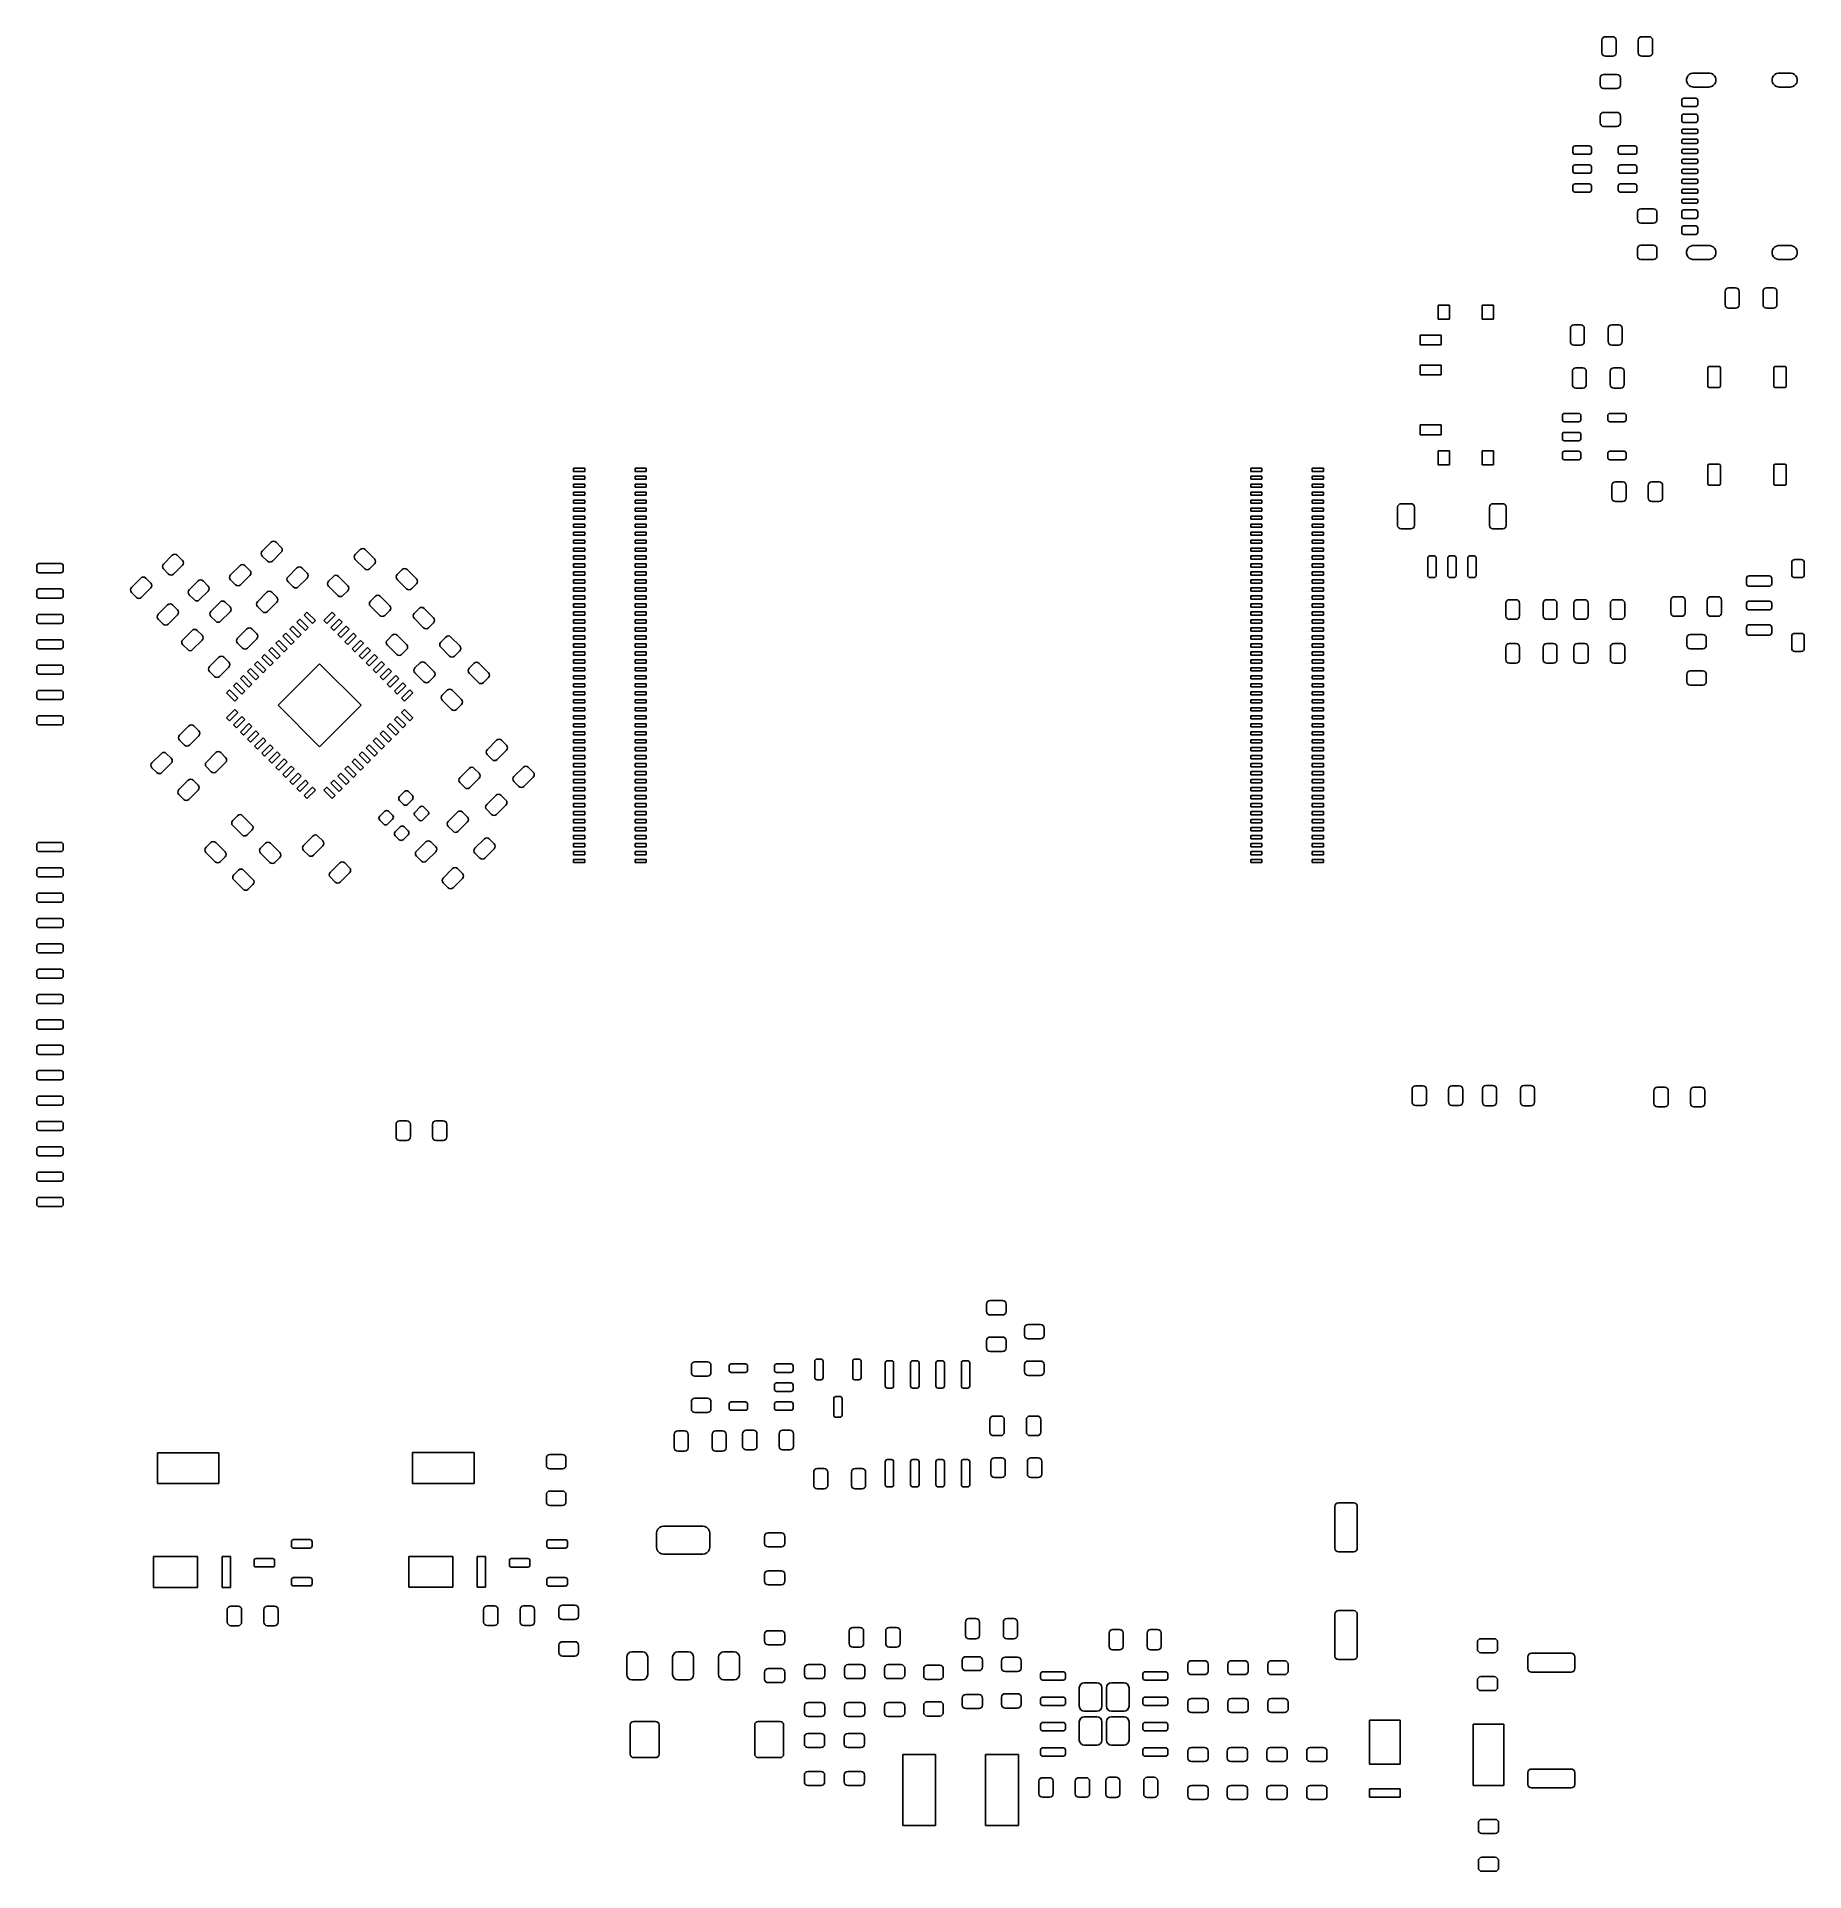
# Model space of a CAD drawing. Header units: millimetres. Extents: x 23.3 to 111.9, y -119.4 to -27.5.
import ezdxf

# ---------------------------------------------------------------- set-up
doc = ezdxf.new("R2010")
doc.units = ezdxf.units.MM
doc.layers.add('BLACK', color=250, linetype='CONTINUOUS')

msp = doc.modelspace()

# ---------------------------------------------------------------- linework, layer by layer
at = {"layer": 'BLACK', "linetype": 'CONTINUOUS'}
for p, q in [((101.742071, -27.61803), (101.780006, -27.561256)), ((101.780006, -27.561256), (101.83678, -27.523321)), ((101.83678, -27.523321), (101.90375, -27.51)), ((101.90375, -27.51), (102.27125, -27.51)), ((102.27125, -27.51), (102.33822, -27.523321)), ((102.33822, -27.523321), (102.394994, -27.561256)), ((102.394994, -27.561256), (102.432929, -27.61803)), ((103.567071, -27.61803), (103.605006, -27.561256)), ((103.605006, -27.561256), (103.66178, -27.523321)), ((103.66178, -27.523321), (103.72875, -27.51)), ((103.72875, -27.51), (104.09625, -27.51)), ((104.09625, -27.51), (104.16322, -27.523321)), ((104.16322, -27.523321), (104.219994, -27.561256)), ((104.219994, -27.561256), (104.257929, -27.61803)), ((101.72875, -27.685), (101.742071, -27.61803)), ((101.72875, -28.315), (101.72875, -27.685)), ((101.742071, -28.38197), (101.72875, -28.315)), ((101.780006, -28.438744), (101.742071, -28.38197)), ((101.83678, -28.476679), (101.780006, -28.438744)), ((101.90375, -28.49), (101.83678, -28.476679)), ((102.33822, -28.476679), (102.27125, -28.49)), ((102.394994, -28.438744), (102.33822, -28.476679)), ((102.432929, -28.38197), (102.394994, -28.438744)), ((102.432929, -27.61803), (102.44625, -27.685)), ((102.44625, -28.315), (102.432929, -28.38197)), ((102.44625, -27.685), (102.44625, -28.315)), ((103.55375, -27.685), (103.567071, -27.61803)), ((103.55375, -28.315), (103.55375, -27.685)), ((103.567071, -28.38197), (103.55375, -28.315)), ((103.605006, -28.438744), (103.567071, -28.38197)), ((103.66178, -28.476679), (103.605006, -28.438744)), ((103.72875, -28.49), (103.66178, -28.476679)), ((104.16322, -28.476679), (104.09625, -28.49)), ((104.219994, -28.438744), (104.16322, -28.476679)), ((104.257929, -28.38197), (104.219994, -28.438744)), ((104.257929, -27.61803), (104.27125, -27.685)), ((104.27125, -28.315), (104.257929, -28.38197)), ((104.27125, -27.685), (104.27125, -28.315)), ((101.75053, -29.413321), (101.8175, -29.4)), ((101.8175, -29.4), (102.4825, -29.4)), ((102.27125, -28.49), (101.90375, -28.49)), ((102.4825, -29.4), (102.54947, -29.413321)), ((104.09625, -28.49), (103.72875, -28.49)), ((106.042326, -29.466933), (106.106933, -29.402326)), ((106.106933, -29.402326), (106.186061, -29.356642)), ((106.186061, -29.356642), (106.274316, -29.332994)), ((106.274316, -29.332994), (106.32, -29.33)), ((106.32, -29.33), (107.09, -29.33)), ((107.09, -29.33), (107.135684, -29.332994)), ((107.135684, -29.332994), (107.223939, -29.356642)), ((107.223939, -29.356642), (107.303067, -29.402326)), ((107.303067, -29.402326), (107.367674, -29.466933)), ((110.327326, -29.466933), (110.391933, -29.402326)), ((110.391933, -29.402326), (110.471061, -29.356642)), ((110.471061, -29.356642), (110.559316, -29.332994)), ((110.559316, -29.332994), (110.605, -29.33)), ((110.605, -29.33), (111.165, -29.33)), ((111.165, -29.33), (111.210684, -29.332994)), ((111.210684, -29.332994), (111.298939, -29.356642)), ((111.298939, -29.356642), (111.378067, -29.402326)), ((111.378067, -29.402326), (111.442674, -29.466933)), ((101.6425, -29.575), (101.655821, -29.50803)), ((101.6425, -29.925), (101.6425, -29.575)), ((101.655821, -29.99197), (101.6425, -29.925)), ((101.655821, -29.50803), (101.693756, -29.451256)), ((101.693756, -30.048744), (101.655821, -29.99197)), ((101.693756, -29.451256), (101.75053, -29.413321)), ((101.75053, -30.086679), (101.693756, -30.048744)), ((101.8175, -30.1), (101.75053, -30.086679)), ((102.4825, -30.1), (101.8175, -30.1)), ((102.54947, -30.086679), (102.4825, -30.1)), ((102.54947, -29.413321), (102.606244, -29.451256)), ((102.606244, -30.048744), (102.54947, -30.086679)), ((102.606244, -29.451256), (102.644179, -29.50803)), ((102.644179, -29.99197), (102.606244, -30.048744)), ((102.644179, -29.50803), (102.6575, -29.575)), ((102.6575, -29.925), (102.644179, -29.99197)), ((102.6575, -29.575), (102.6575, -29.925)), ((105.972994, -29.634316), (105.996642, -29.546061)), ((105.972994, -29.725684), (105.972994, -29.634316)), ((105.996642, -29.813939), (105.972994, -29.725684)), ((105.996642, -29.546061), (106.042326, -29.466933)), ((106.042326, -29.893067), (105.996642, -29.813939)), ((106.106933, -29.957674), (106.042326, -29.893067)), ((106.186061, -30.003358), (106.106933, -29.957674)), ((106.274316, -30.027006), (106.186061, -30.003358)), ((106.32, -30.03), (106.274316, -30.027006)), ((107.09, -30.03), (106.32, -30.03)), ((107.135684, -30.027006), (107.09, -30.03)), ((107.223939, -30.003358), (107.135684, -30.027006)), ((107.303067, -29.957674), (107.223939, -30.003358)), ((107.367674, -29.893067), (107.303067, -29.957674)), ((107.367674, -29.466933), (107.413358, -29.546061)), ((107.413358, -29.813939), (107.367674, -29.893067)), ((107.413358, -29.546061), (107.437006, -29.634316)), ((107.437006, -29.725684), (107.413358, -29.813939)), ((107.437006, -29.634316), (107.437006, -29.725684)), ((110.257994, -29.634316), (110.281642, -29.546061)), ((110.257994, -29.725684), (110.257994, -29.634316)), ((110.281642, -29.813939), (110.257994, -29.725684)), ((110.281642, -29.546061), (110.327326, -29.466933)), ((110.327326, -29.893067), (110.281642, -29.813939)), ((110.391933, -29.957674), (110.327326, -29.893067)), ((110.471061, -30.003358), (110.391933, -29.957674)), ((110.559316, -30.027006), (110.471061, -30.003358)), ((110.605, -30.03), (110.559316, -30.027006)), ((111.165, -30.03), (110.605, -30.03)), ((111.210684, -30.027006), (111.165, -30.03)), ((111.298939, -30.003358), (111.210684, -30.027006)), ((111.378067, -29.957674), (111.298939, -30.003358)), ((111.442674, -29.893067), (111.378067, -29.957674)), ((111.442674, -29.466933), (111.488358, -29.546061)), ((111.488358, -29.813939), (111.442674, -29.893067)), ((111.488358, -29.546061), (111.512006, -29.634316)), ((111.512006, -29.725684), (111.488358, -29.813939)), ((111.512006, -29.634316), (111.512006, -29.725684)), ((105.7275, -30.695), (105.735493, -30.654818)), ((105.7275, -30.905), (105.7275, -30.695)), ((105.735493, -30.945182), (105.7275, -30.905)), ((105.735493, -30.654818), (105.758254, -30.620754)), ((105.758254, -30.979246), (105.735493, -30.945182)), ((105.758254, -30.620754), (105.792318, -30.597993)), ((105.792318, -31.002007), (105.758254, -30.979246)), ((105.792318, -30.597993), (105.8325, -30.59)), ((105.8325, -31.01), (105.792318, -31.002007)), ((105.8325, -30.59), (106.4275, -30.59)), ((106.4275, -31.01), (105.8325, -31.01)), ((106.4275, -30.59), (106.467682, -30.597993)), ((106.467682, -31.002007), (106.4275, -31.01)), ((106.467682, -30.597993), (106.501746, -30.620754)), ((106.501746, -30.979246), (106.467682, -31.002007)), ((106.501746, -30.620754), (106.524507, -30.654818)), ((106.524507, -30.945182), (106.501746, -30.979246)), ((106.524507, -30.654818), (106.5325, -30.695)), ((106.5325, -30.905), (106.524507, -30.945182)), ((106.5325, -30.695), (106.5325, -30.905)), ((101.6425, -31.475), (101.655821, -31.40803)), ((101.6425, -31.825), (101.6425, -31.475)), ((101.655821, -31.89197), (101.6425, -31.825)), ((101.655821, -31.40803), (101.693756, -31.351256)), ((101.693756, -31.948744), (101.655821, -31.89197)), ((101.693756, -31.351256), (101.75053, -31.313321)), ((101.75053, -31.986679), (101.693756, -31.948744)), ((101.75053, -31.313321), (101.8175, -31.3)), ((101.8175, -32), (101.75053, -31.986679)), ((101.8175, -31.3), (102.4825, -31.3)), ((102.4825, -32), (101.8175, -32)), ((102.4825, -31.3), (102.54947, -31.313321)), ((102.54947, -31.986679), (102.4825, -32)), ((102.54947, -31.313321), (102.606244, -31.351256)), ((102.606244, -31.948744), (102.54947, -31.986679)), ((102.606244, -31.351256), (102.644179, -31.40803)), ((102.644179, -31.89197), (102.606244, -31.948744)), ((102.644179, -31.40803), (102.6575, -31.475)), ((102.6575, -31.825), (102.644179, -31.89197)), ((102.6575, -31.475), (102.6575, -31.825)), ((105.7275, -31.495), (105.735493, -31.454818)), ((105.7275, -31.705), (105.7275, -31.495)), ((105.735493, -31.745182), (105.7275, -31.705)), ((105.731496, -32.177409), (105.742877, -32.160377)), ((105.735493, -31.454818), (105.758254, -31.420754)), ((105.758254, -31.779246), (105.735493, -31.745182)), ((105.742877, -32.160377), (105.759909, -32.148996)), ((105.758254, -31.420754), (105.792318, -31.397993)), ((105.792318, -31.802007), (105.758254, -31.779246)), ((105.759909, -32.148996), (105.78, -32.145)), ((105.78, -32.145), (106.48, -32.145)), ((105.792318, -31.397993), (105.8325, -31.39)), ((105.8325, -31.81), (105.792318, -31.802007)), ((105.8325, -31.39), (106.4275, -31.39)), ((106.4275, -31.81), (105.8325, -31.81)), ((106.4275, -31.39), (106.467682, -31.397993)), ((106.467682, -31.802007), (106.4275, -31.81)), ((106.467682, -31.397993), (106.501746, -31.420754)), ((106.501746, -31.779246), (106.467682, -31.802007)), ((106.48, -32.145), (106.500091, -32.148996)), ((106.500091, -32.148996), (106.517123, -32.160377)), ((106.501746, -31.420754), (106.524507, -31.454818)), ((106.524507, -31.745182), (106.501746, -31.779246)), ((106.517123, -32.160377), (106.528504, -32.177409)), ((106.524507, -31.454818), (106.5325, -31.495)), ((106.5325, -31.705), (106.524507, -31.745182)), ((106.5325, -31.495), (106.5325, -31.705)), ((100.27815, -33.0865), (100.286143, -33.046318)), ((100.286143, -33.046318), (100.308904, -33.012254)), ((100.308904, -33.012254), (100.342968, -32.989493)), ((100.342968, -32.989493), (100.38315, -32.9815)), ((100.38315, -32.9815), (101.10065, -32.9815)), ((101.10065, -32.9815), (101.140832, -32.989493)), ((101.140832, -32.989493), (101.174896, -33.012254)), ((101.174896, -33.012254), (101.197657, -33.046318)), ((101.197657, -33.046318), (101.20565, -33.0865)), ((102.55315, -33.0865), (102.561143, -33.046318)), ((102.561143, -33.046318), (102.583904, -33.012254)), ((102.583904, -33.012254), (102.617968, -32.989493)), ((102.617968, -32.989493), (102.65815, -32.9815)), ((102.65815, -32.9815), (103.37565, -32.9815)), ((103.37565, -32.9815), (103.415832, -32.989493)), ((103.415832, -32.989493), (103.449896, -33.012254)), ((103.449896, -33.012254), (103.472657, -33.046318)), ((103.472657, -33.046318), (103.48065, -33.0865)), ((105.7275, -32.1975), (105.731496, -32.177409)), ((105.7275, -32.3025), (105.7275, -32.1975)), ((105.731496, -32.322591), (105.7275, -32.3025)), ((105.7275, -32.6975), (105.731496, -32.677409)), ((105.7275, -32.8025), (105.7275, -32.6975)), ((105.731496, -32.822591), (105.7275, -32.8025)), ((105.742877, -32.339623), (105.731496, -32.322591)), ((105.731496, -32.677409), (105.742877, -32.660377)), ((105.742877, -32.839623), (105.731496, -32.822591)), ((105.759909, -32.351004), (105.742877, -32.339623)), ((105.742877, -32.660377), (105.759909, -32.648996)), ((105.759909, -32.851004), (105.742877, -32.839623)), ((105.78, -32.355), (105.759909, -32.351004)), ((105.759909, -32.648996), (105.78, -32.645)), ((105.78, -32.855), (105.759909, -32.851004)), ((106.48, -32.355), (105.78, -32.355)), ((105.78, -32.645), (106.48, -32.645)), ((106.48, -32.855), (105.78, -32.855)), ((106.500091, -32.351004), (106.48, -32.355)), ((106.48, -32.645), (106.500091, -32.648996)), ((106.500091, -32.851004), (106.48, -32.855)), ((106.517123, -32.339623), (106.500091, -32.351004)), ((106.500091, -32.648996), (106.517123, -32.660377)), ((106.517123, -32.839623), (106.500091, -32.851004)), ((106.528504, -32.322591), (106.517123, -32.339623)), ((106.517123, -32.660377), (106.528504, -32.677409)), ((106.528504, -32.822591), (106.517123, -32.839623)), ((106.528504, -32.177409), (106.5325, -32.1975)), ((106.5325, -32.3025), (106.528504, -32.322591)), ((106.528504, -32.677409), (106.5325, -32.6975)), ((106.5325, -32.8025), (106.528504, -32.822591)), ((106.5325, -32.1975), (106.5325, -32.3025)), ((106.5325, -32.6975), (106.5325, -32.8025)), ((100.27815, -33.2965), (100.27815, -33.0865)), ((100.286143, -33.336682), (100.27815, -33.2965)), ((100.27815, -34.0365), (100.286143, -33.996318)), ((100.308904, -33.370746), (100.286143, -33.336682)), ((100.286143, -33.996318), (100.308904, -33.962254)), ((100.342968, -33.393507), (100.308904, -33.370746)), ((100.308904, -33.962254), (100.342968, -33.939493)), ((100.38315, -33.4015), (100.342968, -33.393507)), ((100.342968, -33.939493), (100.38315, -33.9315)), ((101.10065, -33.4015), (100.38315, -33.4015)), ((100.38315, -33.9315), (101.10065, -33.9315)), ((101.140832, -33.393507), (101.10065, -33.4015)), ((101.10065, -33.9315), (101.140832, -33.939493)), ((101.174896, -33.370746), (101.140832, -33.393507)), ((101.140832, -33.939493), (101.174896, -33.962254)), ((101.197657, -33.336682), (101.174896, -33.370746)), ((101.174896, -33.962254), (101.197657, -33.996318)), ((101.20565, -33.2965), (101.197657, -33.336682)), ((101.197657, -33.996318), (101.20565, -34.0365)), ((101.20565, -33.0865), (101.20565, -33.2965)), ((102.55315, -33.2965), (102.55315, -33.0865)), ((102.561143, -33.336682), (102.55315, -33.2965)), ((102.55315, -34.0365), (102.561143, -33.996318)), ((102.583904, -33.370746), (102.561143, -33.336682)), ((102.561143, -33.996318), (102.583904, -33.962254)), ((102.617968, -33.393507), (102.583904, -33.370746)), ((102.583904, -33.962254), (102.617968, -33.939493)), ((102.65815, -33.4015), (102.617968, -33.393507)), ((102.617968, -33.939493), (102.65815, -33.9315)), ((103.37565, -33.4015), (102.65815, -33.4015)), ((102.65815, -33.9315), (103.37565, -33.9315)), ((103.415832, -33.393507), (103.37565, -33.4015)), ((103.37565, -33.9315), (103.415832, -33.939493)), ((103.449896, -33.370746), (103.415832, -33.393507)), ((103.415832, -33.939493), (103.449896, -33.962254)), ((103.472657, -33.336682), (103.449896, -33.370746)), ((103.449896, -33.962254), (103.472657, -33.996318)), ((103.48065, -33.2965), (103.472657, -33.336682)), ((103.472657, -33.996318), (103.48065, -34.0365)), ((103.48065, -33.0865), (103.48065, -33.2965)), ((105.7275, -33.1975), (105.731496, -33.177409)), ((105.7275, -33.3025), (105.7275, -33.1975)), ((105.731496, -33.322591), (105.7275, -33.3025)), ((105.7275, -33.6975), (105.731496, -33.677409)), ((105.7275, -33.8025), (105.7275, -33.6975)), ((105.731496, -33.822591), (105.7275, -33.8025)), ((105.731496, -33.177409), (105.742877, -33.160377)), ((105.742877, -33.339623), (105.731496, -33.322591)), ((105.731496, -33.677409), (105.742877, -33.660377)), ((105.742877, -33.839623), (105.731496, -33.822591)), ((105.742877, -33.160377), (105.759909, -33.148996)), ((105.759909, -33.351004), (105.742877, -33.339623)), ((105.742877, -33.660377), (105.759909, -33.648996)), ((105.759909, -33.851004), (105.742877, -33.839623)), ((105.759909, -33.148996), (105.78, -33.145)), ((105.78, -33.355), (105.759909, -33.351004)), ((105.759909, -33.648996), (105.78, -33.645)), ((105.78, -33.855), (105.759909, -33.851004)), ((105.78, -33.145), (106.48, -33.145)), ((106.48, -33.355), (105.78, -33.355)), ((105.78, -33.645), (106.48, -33.645)), ((106.48, -33.855), (105.78, -33.855)), ((106.48, -33.145), (106.500091, -33.148996)), ((106.500091, -33.351004), (106.48, -33.355)), ((106.48, -33.645), (106.500091, -33.648996)), ((106.500091, -33.851004), (106.48, -33.855)), ((106.500091, -33.148996), (106.517123, -33.160377)), ((106.517123, -33.339623), (106.500091, -33.351004)), ((106.500091, -33.648996), (106.517123, -33.660377)), ((106.517123, -33.839623), (106.500091, -33.851004)), ((106.517123, -33.160377), (106.528504, -33.177409)), ((106.528504, -33.322591), (106.517123, -33.339623)), ((106.517123, -33.660377), (106.528504, -33.677409)), ((106.528504, -33.822591), (106.517123, -33.839623)), ((106.528504, -33.177409), (106.5325, -33.1975)), ((106.5325, -33.3025), (106.528504, -33.322591)), ((106.528504, -33.677409), (106.5325, -33.6975)), ((106.5325, -33.8025), (106.528504, -33.822591)), ((106.5325, -33.1975), (106.5325, -33.3025)), ((106.5325, -33.6975), (106.5325, -33.8025)), ((100.27815, -34.2465), (100.27815, -34.0365)), ((100.286143, -34.286682), (100.27815, -34.2465)), ((100.308904, -34.320746), (100.286143, -34.286682)), ((100.286143, -34.946318), (100.308904, -34.912254)), ((100.342968, -34.343507), (100.308904, -34.320746)), ((100.308904, -34.912254), (100.342968, -34.889493)), ((100.38315, -34.3515), (100.342968, -34.343507)), ((100.342968, -34.889493), (100.38315, -34.8815)), ((101.10065, -34.3515), (100.38315, -34.3515)), ((100.38315, -34.8815), (101.10065, -34.8815)), ((101.140832, -34.343507), (101.10065, -34.3515)), ((101.10065, -34.8815), (101.140832, -34.889493)), ((101.174896, -34.320746), (101.140832, -34.343507)), ((101.140832, -34.889493), (101.174896, -34.912254)), ((101.197657, -34.286682), (101.174896, -34.320746)), ((101.174896, -34.912254), (101.197657, -34.946318)), ((101.20565, -34.2465), (101.197657, -34.286682)), ((101.20565, -34.0365), (101.20565, -34.2465)), ((102.55315, -34.2465), (102.55315, -34.0365)), ((102.561143, -34.286682), (102.55315, -34.2465)), ((102.583904, -34.320746), (102.561143, -34.286682)), ((102.561143, -34.946318), (102.583904, -34.912254)), ((102.617968, -34.343507), (102.583904, -34.320746)), ((102.583904, -34.912254), (102.617968, -34.889493)), ((102.65815, -34.3515), (102.617968, -34.343507)), ((102.617968, -34.889493), (102.65815, -34.8815)), ((103.37565, -34.3515), (102.65815, -34.3515)), ((102.65815, -34.8815), (103.37565, -34.8815)), ((103.415832, -34.343507), (103.37565, -34.3515)), ((103.37565, -34.8815), (103.415832, -34.889493)), ((103.449896, -34.320746), (103.415832, -34.343507)), ((103.415832, -34.889493), (103.449896, -34.912254)), ((103.472657, -34.286682), (103.449896, -34.320746)), ((103.449896, -34.912254), (103.472657, -34.946318)), ((103.48065, -34.2465), (103.472657, -34.286682)), ((103.48065, -34.0365), (103.48065, -34.2465)), ((105.7275, -34.1975), (105.731496, -34.177409)), ((105.7275, -34.3025), (105.7275, -34.1975)), ((105.731496, -34.322591), (105.7275, -34.3025)), ((105.7275, -34.6975), (105.731496, -34.677409)), ((105.7275, -34.8025), (105.7275, -34.6975)), ((105.731496, -34.822591), (105.7275, -34.8025)), ((105.731496, -34.177409), (105.742877, -34.160377)), ((105.742877, -34.339623), (105.731496, -34.322591)), ((105.731496, -34.677409), (105.742877, -34.660377)), ((105.742877, -34.839623), (105.731496, -34.822591)), ((105.742877, -34.160377), (105.759909, -34.148996)), ((105.759909, -34.351004), (105.742877, -34.339623)), ((105.742877, -34.660377), (105.759909, -34.648996)), ((105.759909, -34.851004), (105.742877, -34.839623)), ((105.759909, -34.148996), (105.78, -34.145)), ((105.78, -34.355), (105.759909, -34.351004)), ((105.759909, -34.648996), (105.78, -34.645)), ((105.78, -34.855), (105.759909, -34.851004)), ((105.78, -34.145), (106.48, -34.145)), ((106.48, -34.355), (105.78, -34.355)), ((105.78, -34.645), (106.48, -34.645)), ((106.48, -34.855), (105.78, -34.855)), ((106.48, -34.145), (106.500091, -34.148996)), ((106.500091, -34.351004), (106.48, -34.355)), ((106.48, -34.645), (106.500091, -34.648996)), ((106.500091, -34.851004), (106.48, -34.855)), ((106.500091, -34.148996), (106.517123, -34.160377)), ((106.517123, -34.339623), (106.500091, -34.351004)), ((106.500091, -34.648996), (106.517123, -34.660377)), ((106.517123, -34.839623), (106.500091, -34.851004)), ((106.517123, -34.160377), (106.528504, -34.177409)), ((106.528504, -34.322591), (106.517123, -34.339623)), ((106.517123, -34.660377), (106.528504, -34.677409)), ((106.528504, -34.822591), (106.517123, -34.839623)), ((106.528504, -34.177409), (106.5325, -34.1975)), ((106.5325, -34.3025), (106.528504, -34.322591)), ((106.528504, -34.677409), (106.5325, -34.6975)), ((106.5325, -34.8025), (106.528504, -34.822591)), ((106.5325, -34.1975), (106.5325, -34.3025)), ((106.5325, -34.6975), (106.5325, -34.8025)), ((100.27815, -34.9865), (100.286143, -34.946318)), ((100.27815, -35.1965), (100.27815, -34.9865)), ((100.286143, -35.236682), (100.27815, -35.1965)), ((100.308904, -35.270746), (100.286143, -35.236682)), ((100.342968, -35.293507), (100.308904, -35.270746)), ((100.38315, -35.3015), (100.342968, -35.293507)), ((101.10065, -35.3015), (100.38315, -35.3015)), ((101.140832, -35.293507), (101.10065, -35.3015)), ((101.174896, -35.270746), (101.140832, -35.293507)), ((101.197657, -35.236682), (101.174896, -35.270746)), ((101.197657, -34.946318), (101.20565, -34.9865)), ((101.20565, -35.1965), (101.197657, -35.236682)), ((101.20565, -34.9865), (101.20565, -35.1965)), ((102.55315, -34.9865), (102.561143, -34.946318)), ((102.55315, -35.1965), (102.55315, -34.9865)), ((102.561143, -35.236682), (102.55315, -35.1965)), ((102.583904, -35.270746), (102.561143, -35.236682)), ((102.617968, -35.293507), (102.583904, -35.270746)), ((102.65815, -35.3015), (102.617968, -35.293507)), ((103.37565, -35.3015), (102.65815, -35.3015)), ((103.415832, -35.293507), (103.37565, -35.3015)), ((103.449896, -35.270746), (103.415832, -35.293507)), ((103.472657, -35.236682), (103.449896, -35.270746)), ((103.472657, -34.946318), (103.48065, -34.9865)), ((103.48065, -35.1965), (103.472657, -35.236682)), ((103.48065, -34.9865), (103.48065, -35.1965)), ((105.7275, -35.1975), (105.731496, -35.177409)), ((105.7275, -35.3025), (105.7275, -35.1975)), ((105.731496, -35.322591), (105.7275, -35.3025)), ((105.7275, -35.6975), (105.731496, -35.677409)), ((105.7275, -35.8025), (105.7275, -35.6975)), ((105.731496, -35.822591), (105.7275, -35.8025)), ((105.731496, -35.177409), (105.742877, -35.160377)), ((105.742877, -35.339623), (105.731496, -35.322591)), ((105.731496, -35.677409), (105.742877, -35.660377)), ((105.742877, -35.839623), (105.731496, -35.822591)), ((105.742877, -35.160377), (105.759909, -35.148996)), ((105.759909, -35.351004), (105.742877, -35.339623)), ((105.742877, -35.660377), (105.759909, -35.648996)), ((105.759909, -35.148996), (105.78, -35.145)), ((105.78, -35.355), (105.759909, -35.351004)), ((105.759909, -35.648996), (105.78, -35.645)), ((105.78, -35.145), (106.48, -35.145)), ((106.48, -35.355), (105.78, -35.355)), ((105.78, -35.645), (106.48, -35.645)), ((106.48, -35.145), (106.500091, -35.148996)), ((106.500091, -35.351004), (106.48, -35.355)), ((106.48, -35.645), (106.500091, -35.648996)), ((106.500091, -35.148996), (106.517123, -35.160377)), ((106.517123, -35.339623), (106.500091, -35.351004)), ((106.500091, -35.648996), (106.517123, -35.660377)), ((106.517123, -35.160377), (106.528504, -35.177409)), ((106.528504, -35.322591), (106.517123, -35.339623)), ((106.517123, -35.660377), (106.528504, -35.677409)), ((106.528504, -35.822591), (106.517123, -35.839623)), ((106.528504, -35.177409), (106.5325, -35.1975)), ((106.5325, -35.3025), (106.528504, -35.322591)), ((106.528504, -35.677409), (106.5325, -35.6975)), ((106.5325, -35.8025), (106.528504, -35.822591)), ((106.5325, -35.1975), (106.5325, -35.3025)), ((106.5325, -35.6975), (106.5325, -35.8025)), ((103.51, -36.30375), (103.523321, -36.23678)), ((103.51, -36.67125), (103.51, -36.30375)), ((103.523321, -36.73822), (103.51, -36.67125)), ((103.523321, -36.23678), (103.561256, -36.180006)), ((103.561256, -36.794994), (103.523321, -36.73822)), ((103.561256, -36.180006), (103.61803, -36.142071)), ((103.61803, -36.142071), (103.685, -36.12875)), ((103.685, -36.12875), (104.315, -36.12875)), ((104.315, -36.12875), (104.38197, -36.142071)), ((104.38197, -36.142071), (104.438744, -36.180006)), ((104.438744, -36.180006), (104.476679, -36.23678)), ((104.476679, -36.73822), (104.438744, -36.794994)), ((104.476679, -36.23678), (104.49, -36.30375)), ((104.49, -36.67125), (104.476679, -36.73822)), ((104.49, -36.30375), (104.49, -36.67125)), ((105.7275, -36.295), (105.735493, -36.254818)), ((105.7275, -36.505), (105.7275, -36.295)), ((105.735493, -36.545182), (105.7275, -36.505)), ((105.735493, -36.254818), (105.758254, -36.220754)), ((105.758254, -36.579246), (105.735493, -36.545182)), ((105.759909, -35.851004), (105.742877, -35.839623)), ((105.758254, -36.220754), (105.792318, -36.197993)), ((105.792318, -36.602007), (105.758254, -36.579246)), ((105.78, -35.855), (105.759909, -35.851004)), ((106.48, -35.855), (105.78, -35.855)), ((105.792318, -36.197993), (105.8325, -36.19)), ((105.8325, -36.61), (105.792318, -36.602007)), ((105.8325, -36.19), (106.4275, -36.19)), ((106.4275, -36.61), (105.8325, -36.61)), ((106.4275, -36.19), (106.467682, -36.197993)), ((106.467682, -36.602007), (106.4275, -36.61)), ((106.467682, -36.197993), (106.501746, -36.220754)), ((106.501746, -36.579246), (106.467682, -36.602007)), ((106.500091, -35.851004), (106.48, -35.855)), ((106.517123, -35.839623), (106.500091, -35.851004)), ((106.501746, -36.220754), (106.524507, -36.254818)), ((106.524507, -36.545182), (106.501746, -36.579246)), ((106.524507, -36.254818), (106.5325, -36.295)), ((106.5325, -36.505), (106.524507, -36.545182)), ((106.5325, -36.295), (106.5325, -36.505)), ((103.61803, -36.832929), (103.561256, -36.794994)), ((103.685, -36.84625), (103.61803, -36.832929)), ((104.315, -36.84625), (103.685, -36.84625)), ((104.38197, -36.832929), (104.315, -36.84625)), ((104.438744, -36.794994), (104.38197, -36.832929)), ((105.7275, -37.095), (105.735493, -37.054818)), ((105.7275, -37.305), (105.7275, -37.095)), ((105.735493, -37.345182), (105.7275, -37.305)), ((105.735493, -37.054818), (105.758254, -37.020754)), ((105.758254, -37.379246), (105.735493, -37.345182)), ((105.758254, -37.020754), (105.792318, -36.997993)), ((105.792318, -37.402007), (105.758254, -37.379246)), ((105.792318, -36.997993), (105.8325, -36.99)), ((105.8325, -37.41), (105.792318, -37.402007)), ((105.8325, -36.99), (106.4275, -36.99)), ((106.4275, -37.41), (105.8325, -37.41)), ((106.4275, -36.99), (106.467682, -36.997993)), ((106.467682, -37.402007), (106.4275, -37.41)), ((106.467682, -36.997993), (106.501746, -37.020754)), ((106.501746, -37.379246), (106.467682, -37.402007)), ((106.501746, -37.020754), (106.524507, -37.054818)), ((106.524507, -37.345182), (106.501746, -37.379246)), ((106.524507, -37.054818), (106.5325, -37.095)), ((106.5325, -37.305), (106.524507, -37.345182)), ((106.5325, -37.095), (106.5325, -37.305)), ((103.51, -38.12875), (103.523321, -38.06178)), ((103.51, -38.49625), (103.51, -38.12875)), ((103.523321, -38.56322), (103.51, -38.49625)), ((103.523321, -38.06178), (103.561256, -38.005006)), ((103.561256, -38.619994), (103.523321, -38.56322)), ((103.561256, -38.005006), (103.61803, -37.967071)), ((103.61803, -37.967071), (103.685, -37.95375)), ((103.685, -37.95375), (104.315, -37.95375)), ((104.315, -37.95375), (104.38197, -37.967071)), ((104.38197, -37.967071), (104.438744, -38.005006)), ((104.438744, -38.005006), (104.476679, -38.06178)), ((104.476679, -38.56322), (104.438744, -38.619994)), ((104.476679, -38.06178), (104.49, -38.12875)), ((104.49, -38.49625), (104.476679, -38.56322)), ((104.49, -38.12875), (104.49, -38.49625)), ((105.972994, -38.274316), (105.996642, -38.186061)), ((105.972994, -38.365684), (105.972994, -38.274316)), ((105.996642, -38.453939), (105.972994, -38.365684)), ((105.996642, -38.186061), (106.042326, -38.106933)), ((106.042326, -38.533067), (105.996642, -38.453939)), ((106.042326, -38.106933), (106.106933, -38.042326)), ((106.106933, -38.597674), (106.042326, -38.533067)), ((106.106933, -38.042326), (106.186061, -37.996642)), ((106.186061, -37.996642), (106.274316, -37.972994)), ((106.274316, -37.972994), (106.32, -37.97)), ((106.32, -37.97), (107.09, -37.97)), ((107.09, -37.97), (107.135684, -37.972994)), ((107.135684, -37.972994), (107.223939, -37.996642)), ((107.223939, -37.996642), (107.303067, -38.042326)), ((107.303067, -38.042326), (107.367674, -38.106933)), ((107.367674, -38.533067), (107.303067, -38.597674)), ((107.367674, -38.106933), (107.413358, -38.186061)), ((107.413358, -38.453939), (107.367674, -38.533067)), ((107.413358, -38.186061), (107.437006, -38.274316)), ((107.437006, -38.365684), (107.413358, -38.453939)), ((107.437006, -38.274316), (107.437006, -38.365684)), ((110.257994, -38.274316), (110.281642, -38.186061)), ((110.257994, -38.365684), (110.257994, -38.274316)), ((110.281642, -38.453939), (110.257994, -38.365684)), ((110.281642, -38.186061), (110.327326, -38.106933)), ((110.327326, -38.533067), (110.281642, -38.453939)), ((110.327326, -38.106933), (110.391933, -38.042326)), ((110.391933, -38.597674), (110.327326, -38.533067)), ((110.391933, -38.042326), (110.471061, -37.996642)), ((110.471061, -37.996642), (110.559316, -37.972994)), ((110.559316, -37.972994), (110.605, -37.97)), ((110.605, -37.97), (111.165, -37.97)), ((111.165, -37.97), (111.210684, -37.972994)), ((111.210684, -37.972994), (111.298939, -37.996642)), ((111.298939, -37.996642), (111.378067, -38.042326)), ((111.378067, -38.042326), (111.442674, -38.106933)), ((111.442674, -38.533067), (111.378067, -38.597674)), ((111.442674, -38.106933), (111.488358, -38.186061)), ((111.488358, -38.453939), (111.442674, -38.533067)), ((111.488358, -38.186061), (111.512006, -38.274316)), ((111.512006, -38.365684), (111.488358, -38.453939)), ((111.512006, -38.274316), (111.512006, -38.365684)), ((103.61803, -38.657929), (103.561256, -38.619994)), ((103.685, -38.67125), (103.61803, -38.657929)), ((104.315, -38.67125), (103.685, -38.67125)), ((104.38197, -38.657929), (104.315, -38.67125)), ((104.438744, -38.619994), (104.38197, -38.657929)), ((106.186061, -38.643358), (106.106933, -38.597674)), ((106.274316, -38.667006), (106.186061, -38.643358)), ((106.32, -38.67), (106.274316, -38.667006)), ((107.09, -38.67), (106.32, -38.67)), ((107.135684, -38.667006), (107.09, -38.67)), ((107.223939, -38.643358), (107.135684, -38.667006)), ((107.303067, -38.597674), (107.223939, -38.643358)), ((110.471061, -38.643358), (110.391933, -38.597674)), ((110.559316, -38.667006), (110.471061, -38.643358)), ((110.605, -38.67), (110.559316, -38.667006)), ((111.165, -38.67), (110.605, -38.67)), ((111.210684, -38.667006), (111.165, -38.67)), ((111.298939, -38.643358), (111.210684, -38.667006)), ((111.378067, -38.597674), (111.298939, -38.643358)), ((107.9, -40.2675), (107.913321, -40.20053)), ((107.9, -40.9325), (107.9, -40.2675)), ((107.913321, -40.20053), (107.951256, -40.143756)), ((107.951256, -40.143756), (108.00803, -40.105821)), ((108.00803, -40.105821), (108.075, -40.0925)), ((108.075, -40.0925), (108.425, -40.0925)), ((108.425, -40.0925), (108.49197, -40.105821)), ((108.49197, -40.105821), (108.548744, -40.143756)), ((108.548744, -40.143756), (108.586679, -40.20053)), ((108.586679, -40.20053), (108.6, -40.2675)), ((108.6, -40.2675), (108.6, -40.9325)), ((109.8, -40.2675), (109.813321, -40.20053)), ((109.8, -40.9325), (109.8, -40.2675)), ((109.813321, -40.20053), (109.851256, -40.143756)), ((109.851256, -40.143756), (109.90803, -40.105821)), ((109.90803, -40.105821), (109.975, -40.0925)), ((109.975, -40.0925), (110.325, -40.0925)), ((110.325, -40.0925), (110.39197, -40.105821)), ((110.39197, -40.105821), (110.448744, -40.143756)), ((110.448744, -40.143756), (110.486679, -40.20053)), ((110.486679, -40.20053), (110.5, -40.2675)), ((110.5, -40.2675), (110.5, -40.9325)), ((93.53, -41.65), (93.53, -40.95)), ((93.53, -40.95), (94.09, -40.95)), ((94.09, -40.95), (94.09, -41.65)), ((95.74, -41.65), (95.74, -40.95)), ((95.74, -40.95), (96.3, -40.95)), ((96.3, -40.95), (96.3, -41.65)), ((107.913321, -40.99947), (107.9, -40.9325)), ((107.951256, -41.056244), (107.913321, -40.99947)), ((108.00803, -41.094179), (107.951256, -41.056244)), ((108.075, -41.1075), (108.00803, -41.094179)), ((108.425, -41.1075), (108.075, -41.1075)), ((108.49197, -41.094179), (108.425, -41.1075)), ((108.548744, -41.056244), (108.49197, -41.094179)), ((108.586679, -40.99947), (108.548744, -41.056244)), ((108.6, -40.9325), (108.586679, -40.99947)), ((109.813321, -40.99947), (109.8, -40.9325)), ((109.851256, -41.056244), (109.813321, -40.99947)), ((109.90803, -41.094179), (109.851256, -41.056244)), ((109.975, -41.1075), (109.90803, -41.094179)), ((110.325, -41.1075), (109.975, -41.1075)), ((110.39197, -41.094179), (110.325, -41.1075)), ((110.448744, -41.056244), (110.39197, -41.094179)), ((110.486679, -40.99947), (110.448744, -41.056244)), ((110.5, -40.9325), (110.486679, -40.99947)), ((94.09, -41.65), (93.53, -41.65)), ((96.3, -41.65), (95.74, -41.65)), ((100.15, -42.1175), (100.163321, -42.05053)), ((100.15, -42.7825), (100.15, -42.1175)), ((100.163321, -42.05053), (100.201256, -41.993756)), ((100.201256, -41.993756), (100.25803, -41.955821)), ((100.25803, -41.955821), (100.325, -41.9425)), ((100.325, -41.9425), (100.675, -41.9425)), ((100.675, -41.9425), (100.74197, -41.955821)), ((100.74197, -41.955821), (100.798744, -41.993756)), ((100.798744, -41.993756), (100.836679, -42.05053)), ((100.836679, -42.05053), (100.85, -42.1175)), ((100.85, -42.1175), (100.85, -42.7825)), ((102.05, -42.1175), (102.063321, -42.05053)), ((102.05, -42.7825), (102.05, -42.1175)), ((102.063321, -42.05053), (102.101256, -41.993756)), ((102.101256, -41.993756), (102.15803, -41.955821)), ((102.15803, -41.955821), (102.225, -41.9425)), ((102.225, -41.9425), (102.575, -41.9425)), ((102.575, -41.9425), (102.64197, -41.955821)), ((102.64197, -41.955821), (102.698744, -41.993756)), ((102.698744, -41.993756), (102.736679, -42.05053)), ((102.736679, -42.05053), (102.75, -42.1175)), ((102.75, -42.1175), (102.75, -42.7825)), ((92.635, -42.945), (92.635, -42.455)), ((92.635, -42.455), (93.685, -42.455)), ((93.685, -42.945), (92.635, -42.945)), ((93.685, -42.455), (93.685, -42.945)), ((100.163321, -42.84947), (100.15, -42.7825)), ((100.201256, -42.906244), (100.163321, -42.84947)), ((100.25803, -42.944179), (100.201256, -42.906244)), ((100.325, -42.9575), (100.25803, -42.944179)), ((100.675, -42.9575), (100.325, -42.9575)), ((100.74197, -42.944179), (100.675, -42.9575)), ((100.798744, -42.906244), (100.74197, -42.944179)), ((100.836679, -42.84947), (100.798744, -42.906244)), ((100.85, -42.7825), (100.836679, -42.84947)), ((102.063321, -42.84947), (102.05, -42.7825)), ((102.101256, -42.906244), (102.063321, -42.84947)), ((102.15803, -42.944179), (102.101256, -42.906244)), ((102.225, -42.9575), (102.15803, -42.944179)), ((102.575, -42.9575), (102.225, -42.9575)), ((102.64197, -42.944179), (102.575, -42.9575)), ((102.698744, -42.906244), (102.64197, -42.944179)), ((102.736679, -42.84947), (102.698744, -42.906244)), ((102.75, -42.7825), (102.736679, -42.84947)), ((92.635, -44.445), (92.635, -43.955)), ((92.635, -43.955), (93.685, -43.955)), ((93.685, -43.955), (93.685, -44.445)), ((100.301256, -44.143756), (100.35803, -44.105821)), ((100.35803, -44.105821), (100.425, -44.0925)), ((100.425, -44.0925), (100.775, -44.0925)), ((100.775, -44.0925), (100.84197, -44.105821)), ((100.84197, -44.105821), (100.898744, -44.143756)), ((102.201256, -44.143756), (102.25803, -44.105821)), ((102.25803, -44.105821), (102.325, -44.0925)), ((102.325, -44.0925), (102.675, -44.0925)), ((102.675, -44.0925), (102.74197, -44.105821)), ((102.74197, -44.105821), (102.798744, -44.143756)), ((107.035, -44.088), (107.039796, -44.063891)), ((107.035, -45.012), (107.035, -44.088)), ((107.039796, -44.063891), (107.053452, -44.043452)), ((107.053452, -44.043452), (107.073891, -44.029796)), ((107.073891, -44.029796), (107.098, -44.025)), ((107.098, -44.025), (107.602, -44.025)), ((107.602, -44.025), (107.626109, -44.029796)), ((107.626109, -44.029796), (107.646548, -44.043452)), ((107.646548, -44.043452), (107.660204, -44.063891)), ((107.660204, -44.063891), (107.665, -44.088)), ((107.665, -44.088), (107.665, -45.012)), ((110.335, -44.088), (110.339796, -44.063891)), ((110.335, -45.012), (110.335, -44.088)), ((110.339796, -44.063891), (110.353452, -44.043452)), ((110.353452, -44.043452), (110.373891, -44.029796)), ((110.373891, -44.029796), (110.398, -44.025)), ((110.398, -44.025), (110.902, -44.025)), ((110.902, -44.025), (110.926109, -44.029796)), ((110.926109, -44.029796), (110.946548, -44.043452)), ((110.946548, -44.043452), (110.960204, -44.063891)), ((110.960204, -44.063891), (110.965, -44.088)), ((110.965, -44.088), (110.965, -45.012)), ((93.685, -44.445), (92.635, -44.445)), ((100.25, -44.2675), (100.263321, -44.20053)), ((100.25, -44.9325), (100.25, -44.2675)), ((100.263321, -44.99947), (100.25, -44.9325)), ((100.263321, -44.20053), (100.301256, -44.143756)), ((100.301256, -45.056244), (100.263321, -44.99947)), ((100.898744, -44.143756), (100.936679, -44.20053)), ((100.936679, -44.99947), (100.898744, -45.056244)), ((100.936679, -44.20053), (100.95, -44.2675)), ((100.95, -44.9325), (100.936679, -44.99947)), ((100.95, -44.2675), (100.95, -44.9325)), ((102.15, -44.2675), (102.163321, -44.20053)), ((102.15, -44.9325), (102.15, -44.2675)), ((102.163321, -44.99947), (102.15, -44.9325)), ((102.163321, -44.20053), (102.201256, -44.143756)), ((102.201256, -45.056244), (102.163321, -44.99947)), ((102.798744, -44.143756), (102.836679, -44.20053)), ((102.836679, -44.99947), (102.798744, -45.056244)), ((102.836679, -44.20053), (102.85, -44.2675)), ((102.85, -44.9325), (102.836679, -44.99947)), ((102.85, -44.2675), (102.85, -44.9325)), ((107.039796, -45.036109), (107.035, -45.012)), ((107.665, -45.012), (107.660204, -45.036109)), ((110.339796, -45.036109), (110.335, -45.012)), ((110.965, -45.012), (110.960204, -45.036109)), ((100.35803, -45.094179), (100.301256, -45.056244)), ((100.425, -45.1075), (100.35803, -45.094179)), ((100.775, -45.1075), (100.425, -45.1075)), ((100.84197, -45.094179), (100.775, -45.1075)), ((100.898744, -45.056244), (100.84197, -45.094179)), ((102.25803, -45.094179), (102.201256, -45.056244)), ((102.325, -45.1075), (102.25803, -45.094179)), ((102.675, -45.1075), (102.325, -45.1075)), ((102.74197, -45.094179), (102.675, -45.1075)), ((102.798744, -45.056244), (102.74197, -45.094179)), ((107.053452, -45.056548), (107.039796, -45.036109)), ((107.073891, -45.070204), (107.053452, -45.056548)), ((107.098, -45.075), (107.073891, -45.070204)), ((107.602, -45.075), (107.098, -45.075)), ((107.626109, -45.070204), (107.602, -45.075)), ((107.646548, -45.056548), (107.626109, -45.070204)), ((107.660204, -45.036109), (107.646548, -45.056548)), ((110.353452, -45.056548), (110.339796, -45.036109)), ((110.373891, -45.070204), (110.353452, -45.056548)), ((110.398, -45.075), (110.373891, -45.070204)), ((110.902, -45.075), (110.398, -45.075)), ((110.926109, -45.070204), (110.902, -45.075)), ((110.946548, -45.056548), (110.926109, -45.070204)), ((110.960204, -45.036109), (110.946548, -45.056548)), ((99.74875, -46.4825), (99.756743, -46.442318)), ((99.74875, -46.6925), (99.74875, -46.4825)), ((99.756743, -46.732682), (99.74875, -46.6925)), ((99.756743, -46.442318), (99.779504, -46.408254)), ((99.779504, -46.766746), (99.756743, -46.732682)), ((99.779504, -46.408254), (99.813568, -46.385493)), ((99.813568, -46.789507), (99.779504, -46.766746)), ((99.813568, -46.385493), (99.85375, -46.3775)), ((99.85375, -46.7975), (99.813568, -46.789507)), ((99.85375, -46.3775), (100.57125, -46.3775)), ((100.57125, -46.7975), (99.85375, -46.7975)), ((100.57125, -46.3775), (100.611432, -46.385493)), ((100.611432, -46.789507), (100.57125, -46.7975)), ((100.611432, -46.385493), (100.645496, -46.408254)), ((100.645496, -46.766746), (100.611432, -46.789507)), ((100.645496, -46.408254), (100.668257, -46.442318)), ((100.668257, -46.732682), (100.645496, -46.766746)), ((100.668257, -46.442318), (100.67625, -46.4825)), ((100.67625, -46.6925), (100.668257, -46.732682)), ((100.67625, -46.4825), (100.67625, -46.6925)), ((102.02375, -46.4825), (102.031743, -46.442318)), ((102.02375, -46.6925), (102.02375, -46.4825)), ((102.031743, -46.732682), (102.02375, -46.6925)), ((102.031743, -46.442318), (102.054504, -46.408254)), ((102.054504, -46.766746), (102.031743, -46.732682)), ((102.054504, -46.408254), (102.088568, -46.385493)), ((102.088568, -46.789507), (102.054504, -46.766746)), ((102.088568, -46.385493), (102.12875, -46.3775)), ((102.12875, -46.7975), (102.088568, -46.789507)), ((102.12875, -46.3775), (102.84625, -46.3775)), ((102.84625, -46.7975), (102.12875, -46.7975)), ((102.84625, -46.3775), (102.886432, -46.385493)), ((102.886432, -46.789507), (102.84625, -46.7975)), ((102.886432, -46.385493), (102.920496, -46.408254)), ((102.920496, -46.766746), (102.886432, -46.789507)), ((102.920496, -46.408254), (102.943257, -46.442318)), ((102.943257, -46.732682), (102.920496, -46.766746)), ((102.943257, -46.442318), (102.95125, -46.4825)), ((102.95125, -46.6925), (102.943257, -46.732682)), ((102.95125, -46.4825), (102.95125, -46.6925)), ((92.635, -47.445), (92.635, -46.955)), ((92.635, -46.955), (93.685, -46.955)), ((93.685, -47.445), (92.635, -47.445)), ((93.685, -46.955), (93.685, -47.445)), ((99.74875, -47.4325), (99.756743, -47.392318)), ((99.74875, -47.6425), (99.74875, -47.4325)), ((99.756743, -47.682682), (99.74875, -47.6425)), ((99.756743, -47.392318), (99.779504, -47.358254)), ((99.779504, -47.716746), (99.756743, -47.682682)), ((99.779504, -47.358254), (99.813568, -47.335493)), ((99.813568, -47.739507), (99.779504, -47.716746)), ((99.813568, -47.335493), (99.85375, -47.3275)), ((99.85375, -47.7475), (99.813568, -47.739507)), ((99.85375, -47.3275), (100.57125, -47.3275)), ((100.57125, -47.7475), (99.85375, -47.7475)), ((100.57125, -47.3275), (100.611432, -47.335493)), ((100.611432, -47.739507), (100.57125, -47.7475)), ((100.611432, -47.335493), (100.645496, -47.358254)), ((100.645496, -47.716746), (100.611432, -47.739507)), ((100.645496, -47.358254), (100.668257, -47.392318)), ((100.668257, -47.682682), (100.645496, -47.716746)), ((100.668257, -47.392318), (100.67625, -47.4325)), ((100.67625, -47.6425), (100.668257, -47.682682)), ((100.67625, -47.4325), (100.67625, -47.6425)), ((93.53, -48.95), (93.53, -48.25)), ((93.53, -48.25), (94.09, -48.25)), ((94.09, -48.25), (94.09, -48.95)), ((95.74, -48.95), (95.74, -48.25)), ((95.74, -48.25), (96.3, -48.25)), ((96.3, -48.25), (96.3, -48.95)), ((99.74875, -48.3825), (99.756743, -48.342318)), ((99.74875, -48.5925), (99.74875, -48.3825)), ((99.756743, -48.632682), (99.74875, -48.5925)), ((99.756743, -48.342318), (99.779504, -48.308254)), ((99.779504, -48.666746), (99.756743, -48.632682)), ((99.779504, -48.308254), (99.813568, -48.285493)), ((99.813568, -48.689507), (99.779504, -48.666746)), ((99.813568, -48.285493), (99.85375, -48.2775)), ((99.85375, -48.6975), (99.813568, -48.689507)), ((99.85375, -48.2775), (100.57125, -48.2775)), ((100.57125, -48.6975), (99.85375, -48.6975)), ((100.57125, -48.2775), (100.611432, -48.285493)), ((100.611432, -48.689507), (100.57125, -48.6975)), ((100.611432, -48.285493), (100.645496, -48.308254)), ((100.645496, -48.666746), (100.611432, -48.689507)), ((100.645496, -48.308254), (100.668257, -48.342318)), ((100.668257, -48.632682), (100.645496, -48.666746)), ((100.668257, -48.342318), (100.67625, -48.3825)), ((100.67625, -48.5925), (100.668257, -48.632682)), ((100.67625, -48.3825), (100.67625, -48.5925)), ((102.02375, -48.3825), (102.031743, -48.342318)), ((102.02375, -48.5925), (102.02375, -48.3825)), ((102.031743, -48.632682), (102.02375, -48.5925)), ((102.031743, -48.342318), (102.054504, -48.308254)), ((102.054504, -48.666746), (102.031743, -48.632682)), ((102.054504, -48.308254), (102.088568, -48.285493)), ((102.088568, -48.689507), (102.054504, -48.666746)), ((102.088568, -48.285493), (102.12875, -48.2775)), ((102.12875, -48.6975), (102.088568, -48.689507)), ((102.12875, -48.2775), (102.84625, -48.2775)), ((102.84625, -48.6975), (102.12875, -48.6975)), ((102.84625, -48.2775), (102.886432, -48.285493)), ((102.886432, -48.689507), (102.84625, -48.6975)), ((102.886432, -48.285493), (102.920496, -48.308254)), ((102.920496, -48.666746), (102.886432, -48.689507)), ((102.920496, -48.308254), (102.943257, -48.342318)), ((102.943257, -48.632682), (102.920496, -48.666746)), ((102.943257, -48.342318), (102.95125, -48.3825)), ((102.95125, -48.5925), (102.943257, -48.632682)), ((102.95125, -48.3825), (102.95125, -48.5925)), ((50.22, -49.28), (50.22, -49.12)), ((50.22, -49.12), (50.78, -49.12)), ((50.78, -49.28), (50.22, -49.28)), ((50.22, -49.68), (50.22, -49.52)), ((50.22, -49.52), (50.78, -49.52)), ((50.78, -49.12), (50.78, -49.28)), ((50.78, -49.52), (50.78, -49.68)), ((53.3, -49.28), (53.3, -49.12)), ((53.3, -49.12), (53.86, -49.12)), ((53.86, -49.28), (53.3, -49.28)), ((53.3, -49.68), (53.3, -49.52)), ((53.3, -49.52), (53.86, -49.52)), ((53.86, -49.12), (53.86, -49.28)), ((53.86, -49.52), (53.86, -49.68)), ((84.14, -49.28), (84.14, -49.12)), ((84.14, -49.12), (84.7, -49.12)), ((84.7, -49.28), (84.14, -49.28)), ((84.14, -49.68), (84.14, -49.52)), ((84.14, -49.52), (84.7, -49.52)), ((84.7, -49.12), (84.7, -49.28)), ((84.7, -49.52), (84.7, -49.68)), ((87.22, -49.28), (87.22, -49.12)), ((87.22, -49.12), (87.78, -49.12)), ((87.78, -49.28), (87.22, -49.28)), ((87.22, -49.68), (87.22, -49.52)), ((87.22, -49.52), (87.78, -49.52)), ((87.78, -49.12), (87.78, -49.28)), ((87.78, -49.52), (87.78, -49.68)), ((94.09, -48.95), (93.53, -48.95)), ((96.3, -48.95), (95.74, -48.95)), ((107.035, -48.988), (107.039796, -48.963891)), ((107.035, -49.912), (107.035, -48.988)), ((107.039796, -48.963891), (107.053452, -48.943452)), ((107.053452, -48.943452), (107.073891, -48.929796)), ((107.073891, -48.929796), (107.098, -48.925)), ((107.098, -48.925), (107.602, -48.925)), ((107.602, -48.925), (107.626109, -48.929796)), ((107.626109, -48.929796), (107.646548, -48.943452)), ((107.646548, -48.943452), (107.660204, -48.963891)), ((107.660204, -48.963891), (107.665, -48.988)), ((107.665, -48.988), (107.665, -49.912)), ((110.335, -48.988), (110.339796, -48.963891)), ((110.335, -49.912), (110.335, -48.988)), ((110.339796, -48.963891), (110.353452, -48.943452)), ((110.353452, -48.943452), (110.373891, -48.929796)), ((110.373891, -48.929796), (110.398, -48.925)), ((110.398, -48.925), (110.902, -48.925)), ((110.902, -48.925), (110.926109, -48.929796)), ((110.926109, -48.929796), (110.946548, -48.943452)), ((110.946548, -48.943452), (110.960204, -48.963891)), ((110.960204, -48.963891), (110.965, -48.988)), ((110.965, -48.988), (110.965, -49.912)), ((50.78, -49.68), (50.22, -49.68)), ((50.22, -50.08), (50.22, -49.92)), ((50.22, -49.92), (50.78, -49.92)), ((50.78, -50.08), (50.22, -50.08)), ((50.22, -50.48), (50.22, -50.32)), ((50.22, -50.32), (50.78, -50.32)), ((50.78, -50.48), (50.22, -50.48)), ((50.78, -49.92), (50.78, -50.08)), ((50.78, -50.32), (50.78, -50.48)), ((53.86, -49.68), (53.3, -49.68)), ((53.3, -50.08), (53.3, -49.92)), ((53.3, -49.92), (53.86, -49.92)), ((53.86, -50.08), (53.3, -50.08)), ((53.3, -50.48), (53.3, -50.32)), ((53.3, -50.32), (53.86, -50.32)), ((53.86, -50.48), (53.3, -50.48)), ((53.86, -49.92), (53.86, -50.08)), ((53.86, -50.32), (53.86, -50.48)), ((84.7, -49.68), (84.14, -49.68)), ((84.14, -50.08), (84.14, -49.92)), ((84.14, -49.92), (84.7, -49.92)), ((84.7, -50.08), (84.14, -50.08)), ((84.14, -50.48), (84.14, -50.32)), ((84.14, -50.32), (84.7, -50.32)), ((84.7, -50.48), (84.14, -50.48)), ((84.7, -49.92), (84.7, -50.08)), ((84.7, -50.32), (84.7, -50.48)), ((87.78, -49.68), (87.22, -49.68)), ((87.22, -50.08), (87.22, -49.92)), ((87.22, -49.92), (87.78, -49.92)), ((87.78, -50.08), (87.22, -50.08)), ((87.22, -50.48), (87.22, -50.32)), ((87.22, -50.32), (87.78, -50.32)), ((87.78, -50.48), (87.22, -50.48)), ((87.78, -49.92), (87.78, -50.08)), ((87.78, -50.32), (87.78, -50.48)), ((102.22875, -49.985), (102.242071, -49.91803)), ((102.22875, -50.615), (102.22875, -49.985)), ((102.242071, -49.91803), (102.280006, -49.861256)), ((102.280006, -49.861256), (102.33678, -49.823321)), ((102.33678, -49.823321), (102.40375, -49.81)), ((102.40375, -49.81), (102.77125, -49.81)), ((102.77125, -49.81), (102.83822, -49.823321)), ((102.83822, -49.823321), (102.894994, -49.861256)), ((102.894994, -49.861256), (102.932929, -49.91803)), ((102.932929, -49.91803), (102.94625, -49.985)), ((102.94625, -49.985), (102.94625, -50.615)), ((104.05375, -49.985), (104.067071, -49.91803)), ((104.05375, -50.615), (104.05375, -49.985)), ((104.067071, -49.91803), (104.105006, -49.861256)), ((104.105006, -49.861256), (104.16178, -49.823321)), ((104.16178, -49.823321), (104.22875, -49.81)), ((104.22875, -49.81), (104.59625, -49.81)), ((104.59625, -49.81), (104.66322, -49.823321)), ((104.66322, -49.823321), (104.719994, -49.861256)), ((104.719994, -49.861256), (104.757929, -49.91803)), ((104.757929, -49.91803), (104.77125, -49.985)), ((104.77125, -49.985), (104.77125, -50.615)), ((107.039796, -49.936109), (107.035, -49.912)), ((107.053452, -49.956548), (107.039796, -49.936109)), ((107.073891, -49.970204), (107.053452, -49.956548)), ((107.098, -49.975), (107.073891, -49.970204)), ((107.602, -49.975), (107.098, -49.975)), ((107.626109, -49.970204), (107.602, -49.975)), ((107.646548, -49.956548), (107.626109, -49.970204)), ((107.660204, -49.936109), (107.646548, -49.956548)), ((107.665, -49.912), (107.660204, -49.936109)), ((110.339796, -49.936109), (110.335, -49.912)), ((110.353452, -49.956548), (110.339796, -49.936109)), ((110.373891, -49.970204), (110.353452, -49.956548)), ((110.398, -49.975), (110.373891, -49.970204)), ((110.902, -49.975), (110.398, -49.975)), ((110.926109, -49.970204), (110.902, -49.975)), ((110.946548, -49.956548), (110.926109, -49.970204)), ((110.960204, -49.936109), (110.946548, -49.956548)), ((110.965, -49.912), (110.960204, -49.936109)), ((50.22, -50.88), (50.22, -50.72)), ((50.22, -50.72), (50.78, -50.72)), ((50.78, -50.88), (50.22, -50.88)), ((50.22, -51.28), (50.22, -51.12)), ((50.22, -51.12), (50.78, -51.12)), ((50.78, -51.28), (50.22, -51.28)), ((50.78, -50.72), (50.78, -50.88)), ((50.78, -51.12), (50.78, -51.28)), ((53.3, -50.88), (53.3, -50.72)), ((53.3, -50.72), (53.86, -50.72)), ((53.86, -50.88), (53.3, -50.88)), ((53.3, -51.28), (53.3, -51.12)), ((53.3, -51.12), (53.86, -51.12)), ((53.86, -51.28), (53.3, -51.28)), ((53.86, -50.72), (53.86, -50.88)), ((53.86, -51.12), (53.86, -51.28)), ((84.14, -50.88), (84.14, -50.72)), ((84.14, -50.72), (84.7, -50.72)), ((84.7, -50.88), (84.14, -50.88)), ((84.14, -51.28), (84.14, -51.12)), ((84.14, -51.12), (84.7, -51.12)), ((84.7, -51.28), (84.14, -51.28)), ((84.7, -50.72), (84.7, -50.88)), ((84.7, -51.12), (84.7, -51.28)), ((87.22, -50.88), (87.22, -50.72)), ((87.22, -50.72), (87.78, -50.72)), ((87.78, -50.88), (87.22, -50.88)), ((87.22, -51.28), (87.22, -51.12)), ((87.22, -51.12), (87.78, -51.12)), ((87.78, -51.28), (87.22, -51.28)), ((87.78, -50.72), (87.78, -50.88)), ((87.78, -51.12), (87.78, -51.28)), ((91.5, -51.075), (91.513321, -51.00803)), ((91.5, -51.985), (91.5, -51.075)), ((91.513321, -51.00803), (91.551256, -50.951256)), ((91.551256, -50.951256), (91.60803, -50.913321)), ((91.60803, -50.913321), (91.675, -50.9)), ((91.675, -50.9), (92.165, -50.9)), ((92.165, -50.9), (92.23197, -50.913321)), ((92.23197, -50.913321), (92.288744, -50.951256)), ((92.288744, -50.951256), (92.326679, -51.00803)), ((92.326679, -51.00803), (92.34, -51.075)), ((92.34, -51.075), (92.34, -51.985)), ((96.1, -51.075), (96.113321, -51.00803)), ((96.1, -51.985), (96.1, -51.075)), ((96.113321, -51.00803), (96.151256, -50.951256)), ((96.151256, -50.951256), (96.20803, -50.913321)), ((96.20803, -50.913321), (96.275, -50.9)), ((96.275, -50.9), (96.765, -50.9)), ((96.765, -50.9), (96.83197, -50.913321)), ((96.83197, -50.913321), (96.888744, -50.951256)), ((96.888744, -50.951256), (96.926679, -51.00803)), ((96.926679, -51.00803), (96.94, -51.075)), ((96.94, -51.075), (96.94, -51.985)), ((102.242071, -50.68197), (102.22875, -50.615)), ((102.280006, -50.738744), (102.242071, -50.68197)), ((102.33678, -50.776679), (102.280006, -50.738744)), ((102.40375, -50.79), (102.33678, -50.776679)), ((102.77125, -50.79), (102.40375, -50.79)), ((102.83822, -50.776679), (102.77125, -50.79)), ((102.894994, -50.738744), (102.83822, -50.776679)), ((102.932929, -50.68197), (102.894994, -50.738744)), ((102.94625, -50.615), (102.932929, -50.68197)), ((104.067071, -50.68197), (104.05375, -50.615)), ((104.105006, -50.738744), (104.067071, -50.68197)), ((104.16178, -50.776679), (104.105006, -50.738744)), ((104.22875, -50.79), (104.16178, -50.776679)), ((104.59625, -50.79), (104.22875, -50.79)), ((104.66322, -50.776679), (104.59625, -50.79)), ((104.719994, -50.738744), (104.66322, -50.776679)), ((104.757929, -50.68197), (104.719994, -50.738744)), ((104.77125, -50.615), (104.757929, -50.68197)), ((50.22, -51.68), (50.22, -51.52)), ((50.22, -51.52), (50.78, -51.52)), ((50.78, -51.68), (50.22, -51.68)), ((50.22, -52.08), (50.22, -51.92)), ((50.22, -51.92), (50.78, -51.92)), ((50.78, -52.08), (50.22, -52.08)), ((50.22, -52.48), (50.22, -52.32)), ((50.22, -52.32), (50.78, -52.32)), ((50.78, -51.52), (50.78, -51.68)), ((50.78, -51.92), (50.78, -52.08)), ((50.78, -52.32), (50.78, -52.48)), ((53.3, -51.68), (53.3, -51.52)), ((53.3, -51.52), (53.86, -51.52)), ((53.86, -51.68), (53.3, -51.68)), ((53.3, -52.08), (53.3, -51.92)), ((53.3, -51.92), (53.86, -51.92)), ((53.86, -52.08), (53.3, -52.08)), ((53.3, -52.48), (53.3, -52.32)), ((53.3, -52.32), (53.86, -52.32)), ((53.86, -51.52), (53.86, -51.68)), ((53.86, -51.92), (53.86, -52.08)), ((53.86, -52.32), (53.86, -52.48)), ((84.14, -51.68), (84.14, -51.52)), ((84.14, -51.52), (84.7, -51.52)), ((84.7, -51.68), (84.14, -51.68)), ((84.14, -52.08), (84.14, -51.92)), ((84.14, -51.92), (84.7, -51.92)), ((84.7, -52.08), (84.14, -52.08)), ((84.14, -52.48), (84.14, -52.32)), ((84.14, -52.32), (84.7, -52.32)), ((84.7, -51.52), (84.7, -51.68)), ((84.7, -51.92), (84.7, -52.08)), ((84.7, -52.32), (84.7, -52.48)), ((87.22, -51.68), (87.22, -51.52)), ((87.22, -51.52), (87.78, -51.52)), ((87.78, -51.68), (87.22, -51.68)), ((87.22, -52.08), (87.22, -51.92)), ((87.22, -51.92), (87.78, -51.92)), ((87.78, -52.08), (87.22, -52.08)), ((87.22, -52.48), (87.22, -52.32)), ((87.22, -52.32), (87.78, -52.32)), ((87.78, -51.52), (87.78, -51.68)), ((87.78, -51.92), (87.78, -52.08)), ((87.78, -52.32), (87.78, -52.48)), ((91.513321, -52.05197), (91.5, -51.985)), ((91.551256, -52.108744), (91.513321, -52.05197)), ((91.60803, -52.146679), (91.551256, -52.108744)), ((91.675, -52.16), (91.60803, -52.146679)), ((92.165, -52.16), (91.675, -52.16)), ((92.23197, -52.146679), (92.165, -52.16)), ((92.288744, -52.108744), (92.23197, -52.146679)), ((92.326679, -52.05197), (92.288744, -52.108744)), ((92.34, -51.985), (92.326679, -52.05197)), ((96.113321, -52.05197), (96.1, -51.985)), ((96.151256, -52.108744), (96.113321, -52.05197)), ((96.20803, -52.146679), (96.151256, -52.108744)), ((96.275, -52.16), (96.20803, -52.146679)), ((96.765, -52.16), (96.275, -52.16)), ((96.83197, -52.146679), (96.765, -52.16)), ((96.888744, -52.108744), (96.83197, -52.146679)), ((96.926679, -52.05197), (96.888744, -52.108744)), ((96.94, -51.985), (96.926679, -52.05197)), ((34.590416, -53.330603), (34.628352, -53.273829)), ((34.628352, -53.273829), (35.073829, -52.828352)), ((35.073829, -52.828352), (35.130603, -52.790416)), ((35.130603, -52.790416), (35.197573, -52.777095)), ((35.197573, -52.777095), (35.264542, -52.790416)), ((35.264542, -52.790416), (35.321316, -52.828352)), ((35.321316, -52.828352), (35.581178, -53.088214)), ((35.581178, -53.088214), (35.619114, -53.144988)), ((35.619114, -53.278927), (35.581178, -53.335701)), ((35.619114, -53.144988), (35.632435, -53.211957)), ((35.632435, -53.211957), (35.619114, -53.278927)), ((39.289151, -53.443136), (39.536638, -53.195649)), ((39.536638, -53.195649), (39.593412, -53.157713)), ((39.593412, -53.157713), (39.660382, -53.144392)), ((39.660382, -53.144392), (39.727351, -53.157713)), ((39.727351, -53.157713), (39.784125, -53.195649)), ((39.784125, -53.195649), (40.254351, -53.665875)), ((50.78, -52.48), (50.22, -52.48)), ((50.22, -52.88), (50.22, -52.72)), ((50.22, -52.72), (50.78, -52.72)), ((50.78, -52.88), (50.22, -52.88)), ((50.22, -53.28), (50.22, -53.12)), ((50.22, -53.12), (50.78, -53.12)), ((50.78, -53.28), (50.22, -53.28)), ((50.78, -52.72), (50.78, -52.88)), ((50.78, -53.12), (50.78, -53.28)), ((53.86, -52.48), (53.3, -52.48)), ((53.3, -52.88), (53.3, -52.72)), ((53.3, -52.72), (53.86, -52.72)), ((53.86, -52.88), (53.3, -52.88)), ((53.3, -53.28), (53.3, -53.12)), ((53.3, -53.12), (53.86, -53.12)), ((53.86, -53.28), (53.3, -53.28)), ((53.86, -52.72), (53.86, -52.88)), ((53.86, -53.12), (53.86, -53.28)), ((84.7, -52.48), (84.14, -52.48)), ((84.14, -52.88), (84.14, -52.72)), ((84.14, -52.72), (84.7, -52.72)), ((84.7, -52.88), (84.14, -52.88)), ((84.14, -53.28), (84.14, -53.12)), ((84.14, -53.12), (84.7, -53.12)), ((84.7, -53.28), (84.14, -53.28)), ((84.7, -52.72), (84.7, -52.88)), ((84.7, -53.12), (84.7, -53.28)), ((87.78, -52.48), (87.22, -52.48)), ((87.22, -52.88), (87.22, -52.72)), ((87.22, -52.72), (87.78, -52.72)), ((87.78, -52.88), (87.22, -52.88)), ((87.22, -53.28), (87.22, -53.12)), ((87.22, -53.12), (87.78, -53.12)), ((87.78, -53.28), (87.22, -53.28)), ((87.78, -52.72), (87.78, -52.88)), ((87.78, -53.12), (87.78, -53.28)), ((23.33008, -54.01625), (23.338739, -53.97272)), ((23.33008, -54.24375), (23.33008, -54.01625)), ((23.338739, -53.97272), (23.363397, -53.935817)), ((23.363397, -53.935817), (23.4003, -53.911159)), ((23.4003, -53.911159), (23.44383, -53.9025)), ((23.44383, -53.9025), (24.54633, -53.9025)), ((24.54633, -53.9025), (24.58986, -53.911159)), ((24.58986, -53.911159), (24.626763, -53.935817)), ((24.626763, -53.935817), (24.651421, -53.97272)), ((24.651421, -53.97272), (24.66008, -54.01625)), ((24.66008, -54.01625), (24.66008, -54.24375)), ((29.627095, -54.047573), (29.640416, -53.980603)), ((29.640416, -54.114542), (29.627095, -54.047573)), ((29.640416, -53.980603), (29.678352, -53.923829)), ((29.678352, -54.171316), (29.640416, -54.114542)), ((29.678352, -53.923829), (30.123829, -53.478352)), ((29.938214, -54.431178), (29.678352, -54.171316)), ((30.123829, -53.478352), (30.180603, -53.440416)), ((30.180603, -53.440416), (30.247573, -53.427095)), ((30.631178, -53.985701), (30.185701, -54.431178)), ((30.247573, -53.427095), (30.314542, -53.440416)), ((30.314542, -53.440416), (30.371316, -53.478352)), ((30.371316, -53.478352), (30.631178, -53.738214)), ((30.631178, -53.738214), (30.669114, -53.794988)), ((30.669114, -53.928927), (30.631178, -53.985701)), ((30.669114, -53.794988), (30.682435, -53.861957)), ((30.682435, -53.861957), (30.669114, -53.928927)), ((33.045649, -54.465875), (33.515875, -53.995649)), ((33.515875, -53.995649), (33.572649, -53.957713)), ((33.572649, -53.957713), (33.639618, -53.944392)), ((33.639618, -53.944392), (33.706588, -53.957713)), ((33.706588, -53.957713), (33.763362, -53.995649)), ((33.763362, -53.995649), (34.010849, -54.243136)), ((34.577095, -53.397573), (34.590416, -53.330603)), ((34.590416, -53.464542), (34.577095, -53.397573)), ((34.628352, -53.521316), (34.590416, -53.464542)), ((34.888214, -53.781178), (34.628352, -53.521316)), ((34.944988, -53.819114), (34.888214, -53.781178)), ((35.011957, -53.832435), (34.944988, -53.819114)), ((35.078927, -53.819114), (35.011957, -53.832435)), ((35.135701, -53.781178), (35.078927, -53.819114)), ((35.581178, -53.335701), (35.135701, -53.781178)), ((35.918822, -54.564299), (36.364299, -54.118822)), ((36.364299, -54.118822), (36.421073, -54.080886)), ((36.421073, -54.080886), (36.488043, -54.067565)), ((36.488043, -54.067565), (36.555012, -54.080886)), ((36.555012, -54.080886), (36.611786, -54.118822)), ((36.611786, -54.118822), (36.871648, -54.378684)), ((39.237894, -53.56688), (39.251215, -53.49991)), ((39.251215, -53.633849), (39.237894, -53.56688)), ((39.251215, -53.49991), (39.289151, -53.443136)), ((39.289151, -53.690623), (39.251215, -53.633849)), ((39.759377, -54.160849), (39.289151, -53.690623)), ((39.816151, -54.198785), (39.759377, -54.160849)), ((39.88312, -54.212106), (39.816151, -54.198785)), ((39.95009, -54.198785), (39.88312, -54.212106)), ((40.006864, -54.160849), (39.95009, -54.198785)), ((40.254351, -53.913362), (40.006864, -54.160849)), ((40.254351, -53.665875), (40.292287, -53.722649)), ((40.292287, -53.856588), (40.254351, -53.913362)), ((40.292287, -53.722649), (40.305608, -53.789618)), ((40.305608, -53.789618), (40.292287, -53.856588)), ((41.389151, -54.443136), (41.636638, -54.195649)), ((41.636638, -54.195649), (41.693412, -54.157713)), ((41.693412, -54.157713), (41.760382, -54.144392)), ((41.760382, -54.144392), (41.827351, -54.157713)), ((41.827351, -54.157713), (41.884125, -54.195649)), ((41.884125, -54.195649), (42.354351, -54.665875)), ((50.22, -53.68), (50.22, -53.52)), ((50.22, -53.52), (50.78, -53.52)), ((50.78, -53.68), (50.22, -53.68)), ((50.22, -54.08), (50.22, -53.92)), ((50.22, -53.92), (50.78, -53.92)), ((50.78, -54.08), (50.22, -54.08)), ((50.78, -53.52), (50.78, -53.68)), ((50.78, -53.92), (50.78, -54.08)), ((53.3, -53.68), (53.3, -53.52)), ((53.3, -53.52), (53.86, -53.52)), ((53.86, -53.68), (53.3, -53.68)), ((53.3, -54.08), (53.3, -53.92)), ((53.3, -53.92), (53.86, -53.92)), ((53.86, -54.08), (53.3, -54.08)), ((53.86, -53.52), (53.86, -53.68)), ((53.86, -53.92), (53.86, -54.08)), ((84.14, -53.68), (84.14, -53.52)), ((84.14, -53.52), (84.7, -53.52)), ((84.7, -53.68), (84.14, -53.68)), ((84.14, -54.08), (84.14, -53.92)), ((84.14, -53.92), (84.7, -53.92)), ((84.7, -54.08), (84.14, -54.08)), ((84.7, -53.52), (84.7, -53.68)), ((84.7, -53.92), (84.7, -54.08)), ((87.22, -53.68), (87.22, -53.52)), ((87.22, -53.52), (87.78, -53.52)), ((87.78, -53.68), (87.22, -53.68)), ((87.22, -54.08), (87.22, -53.92)), ((87.22, -53.92), (87.78, -53.92)), ((87.78, -54.08), (87.22, -54.08)), ((87.78, -53.52), (87.78, -53.68)), ((87.78, -53.92), (87.78, -54.08)), ((93.01, -53.6175), (93.017993, -53.577318)), ((93.01, -54.4925), (93.01, -53.6175)), ((93.017993, -53.577318), (93.040754, -53.543254)), ((93.040754, -53.543254), (93.074818, -53.520493)), ((93.074818, -53.520493), (93.115, -53.5125)), ((93.115, -53.5125), (93.325, -53.5125)), ((93.325, -53.5125), (93.365182, -53.520493)), ((93.365182, -53.520493), (93.399246, -53.543254)), ((93.399246, -53.543254), (93.422007, -53.577318)), ((93.422007, -53.577318), (93.43, -53.6175)), ((93.43, -53.6175), (93.43, -54.4925)), ((94.01, -53.6175), (94.017993, -53.577318)), ((94.01, -54.4925), (94.01, -53.6175)), ((94.017993, -53.577318), (94.040754, -53.543254)), ((94.040754, -53.543254), (94.074818, -53.520493)), ((94.074818, -53.520493), (94.115, -53.5125)), ((94.115, -53.5125), (94.325, -53.5125)), ((94.325, -53.5125), (94.365182, -53.520493)), ((94.365182, -53.520493), (94.399246, -53.543254)), ((94.399246, -53.543254), (94.422007, -53.577318)), ((94.422007, -53.577318), (94.43, -53.6175)), ((94.43, -53.6175), (94.43, -54.4925)), ((95.01, -53.6175), (95.017993, -53.577318)), ((95.01, -54.4925), (95.01, -53.6175)), ((95.017993, -53.577318), (95.040754, -53.543254)), ((95.040754, -53.543254), (95.074818, -53.520493)), ((95.074818, -53.520493), (95.115, -53.5125)), ((95.115, -53.5125), (95.325, -53.5125)), ((95.325, -53.5125), (95.365182, -53.520493)), ((95.365182, -53.520493), (95.399246, -53.543254)), ((95.399246, -53.543254), (95.422007, -53.577318)), ((95.422007, -53.577318), (95.43, -53.6175)), ((95.43, -53.6175), (95.43, -54.4925)), ((111.239, -53.8525), (111.250989, -53.792227)), ((111.239, -54.4475), (111.239, -53.8525)), ((111.250989, -53.792227), (111.285131, -53.741131)), ((111.285131, -53.741131), (111.336227, -53.706989)), ((111.336227, -53.706989), (111.3965, -53.695)), ((111.3965, -53.695), (111.7115, -53.695)), ((111.7115, -53.695), (111.771773, -53.706989)), ((111.771773, -53.706989), (111.822869, -53.741131)), ((111.822869, -53.741131), (111.857011, -53.792227)), ((111.857011, -53.792227), (111.869, -53.8525)), ((111.869, -53.8525), (111.869, -54.4475)), ((23.338739, -54.28728), (23.33008, -54.24375)), ((23.363397, -54.324183), (23.338739, -54.28728)), ((23.4003, -54.348841), (23.363397, -54.324183)), ((23.44383, -54.3575), (23.4003, -54.348841)), ((24.54633, -54.3575), (23.44383, -54.3575)), ((24.58986, -54.348841), (24.54633, -54.3575)), ((24.626763, -54.324183), (24.58986, -54.348841)), ((24.651421, -54.28728), (24.626763, -54.324183)), ((24.66008, -54.24375), (24.651421, -54.28728)), ((28.037713, -55.152649), (28.075649, -55.095875)), ((28.075649, -55.095875), (28.545875, -54.625649)), ((28.545875, -54.625649), (28.602649, -54.587713)), ((29.040849, -55.120623), (28.570623, -55.590849)), ((28.602649, -54.587713), (28.669618, -54.574392)), ((28.669618, -54.574392), (28.736588, -54.587713)), ((28.736588, -54.587713), (28.793362, -54.625649)), ((28.793362, -54.625649), (29.040849, -54.873136)), ((29.040849, -54.873136), (29.078785, -54.92991)), ((29.078785, -55.063849), (29.040849, -55.120623)), ((29.078785, -54.92991), (29.092106, -54.99688)), ((29.092106, -54.99688), (29.078785, -55.063849)), ((29.994988, -54.469114), (29.938214, -54.431178)), ((30.061957, -54.482435), (29.994988, -54.469114)), ((30.128927, -54.469114), (30.061957, -54.482435)), ((30.185701, -54.431178), (30.128927, -54.469114)), ((30.968822, -55.214299), (31.414299, -54.768822)), ((31.414299, -54.768822), (31.471073, -54.730886)), ((31.471073, -54.730886), (31.538043, -54.717565)), ((31.538043, -54.717565), (31.605012, -54.730886)), ((31.605012, -54.730886), (31.661786, -54.768822)), ((31.661786, -54.768822), (31.921648, -55.028684)), ((31.921648, -55.028684), (31.959584, -55.085458)), ((31.959584, -55.085458), (31.972905, -55.152427)), ((32.994392, -54.589618), (33.007713, -54.522649)), ((33.007713, -54.656588), (32.994392, -54.589618)), ((33.007713, -54.522649), (33.045649, -54.465875)), ((33.045649, -54.713362), (33.007713, -54.656588)), ((33.293136, -54.960849), (33.045649, -54.713362)), ((33.34991, -54.998785), (33.293136, -54.960849)), ((33.41688, -55.012106), (33.34991, -54.998785)), ((33.483849, -54.998785), (33.41688, -55.012106)), ((33.540623, -54.960849), (33.483849, -54.998785)), ((34.010849, -54.490623), (33.540623, -54.960849)), ((34.010849, -54.243136), (34.048785, -54.29991)), ((34.048785, -54.433849), (34.010849, -54.490623)), ((34.048785, -54.29991), (34.062106, -54.36688)), ((34.062106, -54.36688), (34.048785, -54.433849)), ((35.867565, -54.688043), (35.880886, -54.621073)), ((35.880886, -54.755012), (35.867565, -54.688043)), ((35.880886, -54.621073), (35.918822, -54.564299)), ((35.918822, -54.811786), (35.880886, -54.755012)), ((36.178684, -55.071648), (35.918822, -54.811786)), ((36.235458, -55.109584), (36.178684, -55.071648)), ((36.302427, -55.122905), (36.235458, -55.109584)), ((36.369397, -55.109584), (36.302427, -55.122905)), ((36.426171, -55.071648), (36.369397, -55.109584)), ((36.871648, -54.626171), (36.426171, -55.071648)), ((36.871648, -54.378684), (36.909584, -54.435458)), ((36.909584, -54.569397), (36.871648, -54.626171)), ((36.909584, -54.435458), (36.922905, -54.502427)), ((36.922905, -54.502427), (36.909584, -54.569397)), ((37.894392, -54.910382), (37.907713, -54.843412)), ((37.907713, -54.977351), (37.894392, -54.910382)), ((37.907713, -54.843412), (37.945649, -54.786638)), ((37.945649, -55.034125), (37.907713, -54.977351)), ((37.945649, -54.786638), (38.193136, -54.539151)), ((38.415875, -55.504351), (37.945649, -55.034125)), ((38.193136, -54.539151), (38.24991, -54.501215)), ((38.24991, -54.501215), (38.31688, -54.487894)), ((38.31688, -54.487894), (38.383849, -54.501215)), ((38.383849, -54.501215), (38.440623, -54.539151)), ((38.440623, -54.539151), (38.910849, -55.009377)), ((38.910849, -55.009377), (38.948785, -55.066151)), ((38.948785, -55.066151), (38.962106, -55.13312)), ((38.962106, -55.13312), (38.948785, -55.20009)), ((41.337894, -54.56688), (41.351215, -54.49991)), ((41.351215, -54.633849), (41.337894, -54.56688)), ((41.351215, -54.49991), (41.389151, -54.443136)), ((41.389151, -54.690623), (41.351215, -54.633849)), ((41.859377, -55.160849), (41.389151, -54.690623)), ((42.354351, -54.913362), (42.106864, -55.160849)), ((42.354351, -54.665875), (42.392287, -54.722649)), ((42.392287, -54.856588), (42.354351, -54.913362)), ((42.392287, -54.722649), (42.405608, -54.789618)), ((42.405608, -54.789618), (42.392287, -54.856588)), ((50.22, -54.48), (50.22, -54.32)), ((50.22, -54.32), (50.78, -54.32)), ((50.78, -54.48), (50.22, -54.48)), ((50.22, -54.88), (50.22, -54.72)), ((50.22, -54.72), (50.78, -54.72)), ((50.78, -54.88), (50.22, -54.88)), ((50.22, -55.28), (50.22, -55.12)), ((50.22, -55.12), (50.78, -55.12)), ((50.78, -54.32), (50.78, -54.48)), ((50.78, -54.72), (50.78, -54.88)), ((50.78, -55.12), (50.78, -55.28)), ((53.3, -54.48), (53.3, -54.32)), ((53.3, -54.32), (53.86, -54.32)), ((53.86, -54.48), (53.3, -54.48)), ((53.3, -54.88), (53.3, -54.72)), ((53.3, -54.72), (53.86, -54.72)), ((53.86, -54.88), (53.3, -54.88)), ((53.3, -55.28), (53.3, -55.12)), ((53.3, -55.12), (53.86, -55.12)), ((53.86, -54.32), (53.86, -54.48)), ((53.86, -54.72), (53.86, -54.88)), ((53.86, -55.12), (53.86, -55.28)), ((84.14, -54.48), (84.14, -54.32)), ((84.14, -54.32), (84.7, -54.32)), ((84.7, -54.48), (84.14, -54.48)), ((84.14, -54.88), (84.14, -54.72)), ((84.14, -54.72), (84.7, -54.72)), ((84.7, -54.88), (84.14, -54.88)), ((84.14, -55.28), (84.14, -55.12)), ((84.14, -55.12), (84.7, -55.12)), ((84.7, -54.32), (84.7, -54.48)), ((84.7, -54.72), (84.7, -54.88)), ((84.7, -55.12), (84.7, -55.28)), ((87.22, -54.48), (87.22, -54.32)), ((87.22, -54.32), (87.78, -54.32)), ((87.78, -54.48), (87.22, -54.48)), ((87.22, -54.88), (87.22, -54.72)), ((87.22, -54.72), (87.78, -54.72)), ((87.78, -54.88), (87.22, -54.88)), ((87.22, -55.28), (87.22, -55.12)), ((87.22, -55.12), (87.78, -55.12)), ((87.78, -54.32), (87.78, -54.48)), ((87.78, -54.72), (87.78, -54.88)), ((87.78, -55.12), (87.78, -55.28)), ((93.017993, -54.532682), (93.01, -54.4925)), ((93.040754, -54.566746), (93.017993, -54.532682)), ((93.074818, -54.589507), (93.040754, -54.566746)), ((93.115, -54.5975), (93.074818, -54.589507)), ((93.325, -54.5975), (93.115, -54.5975)), ((93.365182, -54.589507), (93.325, -54.5975)), ((93.399246, -54.566746), (93.365182, -54.589507)), ((93.422007, -54.532682), (93.399246, -54.566746)), ((93.43, -54.4925), (93.422007, -54.532682)), ((94.017993, -54.532682), (94.01, -54.4925)), ((94.040754, -54.566746), (94.017993, -54.532682)), ((94.074818, -54.589507), (94.040754, -54.566746)), ((94.115, -54.5975), (94.074818, -54.589507)), ((94.325, -54.5975), (94.115, -54.5975)), ((94.365182, -54.589507), (94.325, -54.5975)), ((94.399246, -54.566746), (94.365182, -54.589507)), ((94.422007, -54.532682), (94.399246, -54.566746)), ((94.43, -54.4925), (94.422007, -54.532682)), ((95.017993, -54.532682), (95.01, -54.4925)), ((95.040754, -54.566746), (95.017993, -54.532682)), ((95.074818, -54.589507), (95.040754, -54.566746)), ((95.115, -54.5975), (95.074818, -54.589507)), ((95.325, -54.5975), (95.115, -54.5975)), ((95.365182, -54.589507), (95.325, -54.5975)), ((95.399246, -54.566746), (95.365182, -54.589507)), ((95.422007, -54.532682), (95.399246, -54.566746)), ((95.43, -54.4925), (95.422007, -54.532682)), ((108.974, -54.64375), (108.983991, -54.593523)), ((108.974, -54.90625), (108.974, -54.64375)), ((108.983991, -54.956477), (108.974, -54.90625)), ((108.983991, -54.593523), (109.012442, -54.550942)), ((109.012442, -54.999058), (108.983991, -54.956477)), ((109.012442, -54.550942), (109.055023, -54.522491)), ((109.055023, -55.027509), (109.012442, -54.999058)), ((109.055023, -54.522491), (109.10525, -54.5125)), ((109.10525, -55.0375), (109.055023, -55.027509)), ((109.10525, -54.5125), (110.10275, -54.5125)), ((110.10275, -55.0375), (109.10525, -55.0375)), ((110.10275, -54.5125), (110.152977, -54.522491)), ((110.152977, -55.027509), (110.10275, -55.0375)), ((110.152977, -54.522491), (110.195558, -54.550942)), ((110.195558, -54.999058), (110.152977, -55.027509)), ((110.195558, -54.550942), (110.224009, -54.593523)), ((110.224009, -54.956477), (110.195558, -54.999058)), ((110.224009, -54.593523), (110.234, -54.64375)), ((110.234, -54.90625), (110.224009, -54.956477)), ((110.234, -54.64375), (110.234, -54.90625)), ((111.250989, -54.507773), (111.239, -54.4475)), ((111.285131, -54.558869), (111.250989, -54.507773)), ((111.336227, -54.593011), (111.285131, -54.558869)), ((111.3965, -54.605), (111.336227, -54.593011)), ((111.7115, -54.605), (111.3965, -54.605)), ((111.771773, -54.593011), (111.7115, -54.605)), ((111.822869, -54.558869), (111.771773, -54.593011)), ((111.857011, -54.507773), (111.822869, -54.558869)), ((111.869, -54.4475), (111.857011, -54.507773)), ((23.33008, -55.28625), (23.338739, -55.24272)), ((23.33008, -55.51375), (23.33008, -55.28625)), ((23.338739, -55.55728), (23.33008, -55.51375)), ((23.338739, -55.24272), (23.363397, -55.205817)), ((23.363397, -55.594183), (23.338739, -55.55728)), ((23.363397, -55.205817), (23.4003, -55.181159)), ((23.4003, -55.618841), (23.363397, -55.594183)), ((23.4003, -55.181159), (23.44383, -55.1725)), ((23.44383, -55.6275), (23.4003, -55.618841)), ((23.44383, -55.1725), (24.54633, -55.1725)), ((24.54633, -55.6275), (23.44383, -55.6275)), ((24.54633, -55.1725), (24.58986, -55.181159)), ((24.58986, -55.618841), (24.54633, -55.6275)), ((24.58986, -55.181159), (24.626763, -55.205817)), ((24.626763, -55.594183), (24.58986, -55.618841)), ((24.626763, -55.205817), (24.651421, -55.24272)), ((24.651421, -55.55728), (24.626763, -55.594183)), ((24.651421, -55.24272), (24.66008, -55.28625)), ((24.66008, -55.51375), (24.651421, -55.55728)), ((24.66008, -55.28625), (24.66008, -55.51375)), ((28.024392, -55.219618), (28.037713, -55.152649)), ((28.037713, -55.286588), (28.024392, -55.219618)), ((28.075649, -55.343362), (28.037713, -55.286588)), ((28.323136, -55.590849), (28.075649, -55.343362)), ((28.37991, -55.628785), (28.323136, -55.590849)), ((28.44688, -55.642106), (28.37991, -55.628785)), ((28.513849, -55.628785), (28.44688, -55.642106)), ((28.570623, -55.590849), (28.513849, -55.628785)), ((29.419151, -56.439377), (29.889377, -55.969151)), ((29.889377, -55.969151), (29.946151, -55.931215)), ((29.946151, -55.931215), (30.01312, -55.917894)), ((30.01312, -55.917894), (30.08009, -55.931215)), ((30.08009, -55.931215), (30.136864, -55.969151)), ((30.136864, -55.969151), (30.384351, -56.216638)), ((30.917565, -55.338043), (30.930886, -55.271073)), ((30.930886, -55.405012), (30.917565, -55.338043)), ((30.930886, -55.271073), (30.968822, -55.214299)), ((30.968822, -55.461786), (30.930886, -55.405012)), ((31.228684, -55.721648), (30.968822, -55.461786)), ((31.285458, -55.759584), (31.228684, -55.721648)), ((31.352427, -55.772905), (31.285458, -55.759584)), ((31.419397, -55.759584), (31.352427, -55.772905)), ((31.476171, -55.721648), (31.419397, -55.759584)), ((31.921648, -55.276171), (31.476171, -55.721648)), ((31.959584, -55.219397), (31.921648, -55.276171)), ((31.972905, -55.152427), (31.959584, -55.219397)), ((32.049649, -56.295875), (32.519875, -55.825649)), ((32.519875, -55.825649), (32.576649, -55.787713)), ((32.576649, -55.787713), (32.643618, -55.774392)), ((32.643618, -55.774392), (32.710588, -55.787713)), ((32.710588, -55.787713), (32.767362, -55.825649)), ((32.767362, -55.825649), (33.014849, -56.073136)), ((34.337894, -55.93312), (34.351215, -55.866151)), ((34.351215, -56.00009), (34.337894, -55.93312)), ((34.351215, -55.866151), (34.389151, -55.809377)), ((34.389151, -56.056864), (34.351215, -56.00009)), ((34.389151, -55.809377), (34.859377, -55.339151)), ((34.859377, -55.339151), (34.916151, -55.301215)), ((35.354351, -55.834125), (34.884125, -56.304351)), ((34.916151, -55.301215), (34.98312, -55.287894)), ((34.98312, -55.287894), (35.05009, -55.301215)), ((35.05009, -55.301215), (35.106864, -55.339151)), ((35.106864, -55.339151), (35.354351, -55.586638)), ((35.354351, -55.586638), (35.392287, -55.643412)), ((35.392287, -55.777351), (35.354351, -55.834125)), ((35.392287, -55.643412), (35.405608, -55.710382)), ((35.405608, -55.710382), (35.392287, -55.777351)), ((38.472649, -55.542287), (38.415875, -55.504351)), ((38.539618, -55.555608), (38.472649, -55.542287)), ((38.606588, -55.542287), (38.539618, -55.555608)), ((38.663362, -55.504351), (38.606588, -55.542287)), ((38.910849, -55.256864), (38.663362, -55.504351)), ((38.948785, -55.20009), (38.910849, -55.256864)), ((39.994392, -55.910382), (40.007713, -55.843412)), ((40.007713, -55.977351), (39.994392, -55.910382)), ((40.007713, -55.843412), (40.045649, -55.786638)), ((40.045649, -56.034125), (40.007713, -55.977351)), ((40.045649, -55.786638), (40.293136, -55.539151)), ((40.515875, -56.504351), (40.045649, -56.034125)), ((40.293136, -55.539151), (40.34991, -55.501215)), ((40.34991, -55.501215), (40.41688, -55.487894)), ((40.41688, -55.487894), (40.483849, -55.501215)), ((40.483849, -55.501215), (40.540623, -55.539151)), ((40.540623, -55.539151), (41.010849, -56.009377)), ((41.010849, -56.009377), (41.048785, -56.066151)), ((41.916151, -55.198785), (41.859377, -55.160849)), ((41.98312, -55.212106), (41.916151, -55.198785)), ((42.05009, -55.198785), (41.98312, -55.212106)), ((42.106864, -55.160849), (42.05009, -55.198785)), ((50.78, -55.28), (50.22, -55.28)), ((50.22, -55.68), (50.22, -55.52)), ((50.22, -55.52), (50.78, -55.52)), ((50.78, -55.68), (50.22, -55.68)), ((50.22, -56.08), (50.22, -55.92)), ((50.22, -55.92), (50.78, -55.92)), ((50.78, -55.52), (50.78, -55.68)), ((50.78, -55.92), (50.78, -56.08)), ((53.86, -55.28), (53.3, -55.28)), ((53.3, -55.68), (53.3, -55.52)), ((53.3, -55.52), (53.86, -55.52)), ((53.86, -55.68), (53.3, -55.68)), ((53.3, -56.08), (53.3, -55.92)), ((53.3, -55.92), (53.86, -55.92)), ((53.86, -55.52), (53.86, -55.68)), ((53.86, -55.92), (53.86, -56.08)), ((84.7, -55.28), (84.14, -55.28)), ((84.14, -55.68), (84.14, -55.52)), ((84.14, -55.52), (84.7, -55.52)), ((84.7, -55.68), (84.14, -55.68)), ((84.14, -56.08), (84.14, -55.92)), ((84.14, -55.92), (84.7, -55.92)), ((84.7, -55.52), (84.7, -55.68)), ((84.7, -55.92), (84.7, -56.08)), ((87.78, -55.28), (87.22, -55.28)), ((87.22, -55.68), (87.22, -55.52)), ((87.22, -55.52), (87.78, -55.52)), ((87.78, -55.68), (87.22, -55.68)), ((87.22, -56.08), (87.22, -55.92)), ((87.22, -55.92), (87.78, -55.92)), ((87.78, -55.52), (87.78, -55.68)), ((87.78, -55.92), (87.78, -56.08)), ((96.92125, -55.880625), (96.934238, -55.81533)), ((96.921251, -56.519374), (96.92125, -55.880625)), ((96.934238, -55.81533), (96.971225, -55.759975)), ((96.971225, -55.759975), (97.02658, -55.722988)), ((97.02658, -55.722988), (97.091876, -55.710001)), ((97.091876, -55.710001), (97.433125, -55.71)), ((97.433125, -55.71), (97.49842, -55.722988)), ((97.49842, -55.722988), (97.553775, -55.759975)), ((97.553775, -55.759975), (97.590762, -55.81533)), ((97.590762, -55.81533), (97.603749, -55.880626)), ((97.603749, -55.880626), (97.60375, -56.519375)), ((98.79625, -55.880625), (98.809238, -55.81533)), ((98.796251, -56.519374), (98.79625, -55.880625)), ((98.809238, -55.81533), (98.846225, -55.759975)), ((98.846225, -55.759975), (98.90158, -55.722988)), ((98.90158, -55.722988), (98.966876, -55.710001)), ((98.966876, -55.710001), (99.308125, -55.71)), ((99.308125, -55.71), (99.37342, -55.722988)), ((99.37342, -55.722988), (99.428775, -55.759975)), ((99.428775, -55.759975), (99.465762, -55.81533)), ((99.465762, -55.81533), (99.478749, -55.880626)), ((99.478749, -55.880626), (99.47875, -56.519375)), ((100.32875, -55.885), (100.342071, -55.81803)), ((100.32875, -56.515), (100.32875, -55.885)), ((100.342071, -55.81803), (100.380006, -55.761256)), ((100.380006, -55.761256), (100.43678, -55.723321)), ((100.43678, -55.723321), (100.50375, -55.71)), ((100.50375, -55.71), (100.87125, -55.71)), ((100.87125, -55.71), (100.93822, -55.723321)), ((100.93822, -55.723321), (100.994994, -55.761256)), ((100.994994, -55.761256), (101.032929, -55.81803)), ((101.032929, -55.81803), (101.04625, -55.885)), ((101.04625, -55.885), (101.04625, -56.515)), ((102.15375, -55.885), (102.167071, -55.81803)), ((102.15375, -56.515), (102.15375, -55.885)), ((102.167071, -55.81803), (102.205006, -55.761256)), ((102.205006, -55.761256), (102.26178, -55.723321)), ((102.26178, -55.723321), (102.32875, -55.71)), ((102.32875, -55.71), (102.69625, -55.71)), ((102.69625, -55.71), (102.76322, -55.723321)), ((102.76322, -55.723321), (102.819994, -55.761256)), ((102.819994, -55.761256), (102.857929, -55.81803)), ((102.857929, -55.81803), (102.87125, -55.885)), ((102.87125, -55.885), (102.87125, -56.515)), ((105.17875, -55.735), (105.192071, -55.66803)), ((105.17875, -56.365), (105.17875, -55.735)), ((105.192071, -55.66803), (105.230006, -55.611256)), ((105.230006, -55.611256), (105.28678, -55.573321)), ((105.28678, -55.573321), (105.35375, -55.56)), ((105.35375, -55.56), (105.72125, -55.56)), ((105.72125, -55.56), (105.78822, -55.573321)), ((105.78822, -55.573321), (105.844994, -55.611256)), ((105.844994, -55.611256), (105.882929, -55.66803)), ((105.882929, -55.66803), (105.89625, -55.735)), ((105.89625, -55.735), (105.89625, -56.365)), ((107.00375, -55.735), (107.017071, -55.66803)), ((107.00375, -56.365), (107.00375, -55.735)), ((107.017071, -55.66803), (107.055006, -55.611256)), ((107.055006, -55.611256), (107.11178, -55.573321)), ((107.11178, -55.573321), (107.17875, -55.56)), ((107.17875, -55.56), (107.54625, -55.56)), ((107.54625, -55.56), (107.61322, -55.573321)), ((107.61322, -55.573321), (107.669994, -55.611256)), ((107.669994, -55.611256), (107.707929, -55.66803)), ((107.707929, -55.66803), (107.72125, -55.735)), ((107.72125, -55.735), (107.72125, -56.365)), ((108.974, -55.895), (108.981993, -55.854818)), ((108.974, -56.105), (108.974, -55.895)), ((108.981993, -55.854818), (109.004754, -55.820754)), ((109.004754, -55.820754), (109.038818, -55.797993)), ((109.038818, -55.797993), (109.079, -55.79)), ((109.079, -55.79), (110.129, -55.79)), ((110.129, -55.79), (110.169182, -55.797993)), ((110.169182, -55.797993), (110.203246, -55.820754)), ((110.203246, -55.820754), (110.226007, -55.854818)), ((110.226007, -55.854818), (110.234, -55.895)), ((110.234, -55.895), (110.234, -56.105)), ((23.33008, -56.55625), (23.338739, -56.51272)), ((23.33008, -56.78375), (23.33008, -56.55625)), ((23.338739, -56.82728), (23.33008, -56.78375)), ((23.338739, -56.51272), (23.363397, -56.475817)), ((23.363397, -56.864183), (23.338739, -56.82728)), ((23.363397, -56.475817), (23.4003, -56.451159)), ((23.4003, -56.888841), (23.363397, -56.864183)), ((23.4003, -56.451159), (23.44383, -56.4425)), ((23.44383, -56.8975), (23.4003, -56.888841)), ((23.44383, -56.4425), (24.54633, -56.4425)), ((24.54633, -56.8975), (23.44383, -56.8975)), ((24.54633, -56.4425), (24.58986, -56.451159)), ((24.58986, -56.888841), (24.54633, -56.8975)), ((24.58986, -56.451159), (24.626763, -56.475817)), ((24.626763, -56.864183), (24.58986, -56.888841)), ((24.626763, -56.475817), (24.651421, -56.51272)), ((24.651421, -56.82728), (24.626763, -56.864183)), ((24.651421, -56.51272), (24.66008, -56.55625)), ((24.66008, -56.78375), (24.651421, -56.82728)), ((24.66008, -56.55625), (24.66008, -56.78375)), ((29.367894, -56.56312), (29.381215, -56.496151)), ((29.381215, -56.63009), (29.367894, -56.56312)), ((29.381215, -56.496151), (29.419151, -56.439377)), ((29.419151, -56.686864), (29.381215, -56.63009)), ((29.666638, -56.934351), (29.419151, -56.686864)), ((29.723412, -56.972287), (29.666638, -56.934351)), ((29.914125, -56.934351), (29.857351, -56.972287)), ((30.384351, -56.464125), (29.914125, -56.934351)), ((30.384351, -56.216638), (30.422287, -56.273412)), ((30.422287, -56.407351), (30.384351, -56.464125)), ((30.422287, -56.273412), (30.435608, -56.340382)), ((30.435608, -56.340382), (30.422287, -56.407351)), ((31.998392, -56.419618), (32.011713, -56.352649)), ((32.011713, -56.486588), (31.998392, -56.419618)), ((32.011713, -56.352649), (32.049649, -56.295875)), ((32.049649, -56.543362), (32.011713, -56.486588)), ((32.297136, -56.790849), (32.049649, -56.543362)), ((32.35391, -56.828785), (32.297136, -56.790849)), ((32.42088, -56.842106), (32.35391, -56.828785)), ((32.487849, -56.828785), (32.42088, -56.842106)), ((32.544623, -56.790849), (32.487849, -56.828785)), ((33.014849, -56.320623), (32.544623, -56.790849)), ((33.014849, -56.073136), (33.052785, -56.12991)), ((33.052785, -56.263849), (33.014849, -56.320623)), ((33.052785, -56.12991), (33.066106, -56.19688)), ((33.066106, -56.19688), (33.052785, -56.263849)), ((34.636638, -56.304351), (34.389151, -56.056864)), ((34.693412, -56.342287), (34.636638, -56.304351)), ((34.760382, -56.355608), (34.693412, -56.342287)), ((34.827351, -56.342287), (34.760382, -56.355608)), ((34.884125, -56.304351), (34.827351, -56.342287)), ((36.366862, -56.833373), (36.515354, -56.684881)), ((36.78759, -57.254101), (36.366862, -56.833373)), ((36.515354, -56.684881), (36.936082, -57.105609)), ((36.720415, -56.47982), (36.868907, -56.331328)), ((37.141143, -56.900548), (36.720415, -56.47982)), ((36.868907, -56.331328), (37.289635, -56.752056)), ((37.289635, -56.752056), (37.141143, -56.900548)), ((37.710365, -56.752056), (38.131093, -56.331328)), ((37.858857, -56.900548), (37.710365, -56.752056)), ((38.279585, -56.47982), (37.858857, -56.900548)), ((38.063918, -57.105609), (38.484646, -56.684881)), ((38.131093, -56.331328), (38.279585, -56.47982)), ((38.633138, -56.833373), (38.21241, -57.254101)), ((38.484646, -56.684881), (38.633138, -56.833373)), ((40.572649, -56.542287), (40.515875, -56.504351)), ((40.639618, -56.555608), (40.572649, -56.542287)), ((40.706588, -56.542287), (40.639618, -56.555608)), ((40.763362, -56.504351), (40.706588, -56.542287)), ((41.010849, -56.256864), (40.763362, -56.504351)), ((41.048785, -56.20009), (41.010849, -56.256864)), ((41.048785, -56.066151), (41.062106, -56.13312)), ((41.062106, -56.13312), (41.048785, -56.20009)), ((42.185894, -56.51688), (42.199215, -56.44991)), ((42.199215, -56.583849), (42.185894, -56.51688)), ((42.199215, -56.44991), (42.237151, -56.393136)), ((42.237151, -56.640623), (42.199215, -56.583849)), ((42.237151, -56.393136), (42.484638, -56.145649)), ((42.707377, -57.110849), (42.237151, -56.640623)), ((42.484638, -56.145649), (42.541412, -56.107713)), ((42.541412, -56.107713), (42.608382, -56.094392)), ((42.608382, -56.094392), (42.675351, -56.107713)), ((42.675351, -56.107713), (42.732125, -56.145649)), ((42.732125, -56.145649), (43.202351, -56.615875)), ((43.202351, -56.863362), (42.954864, -57.110849)), ((43.202351, -56.615875), (43.240287, -56.672649)), ((43.240287, -56.806588), (43.202351, -56.863362)), ((43.240287, -56.672649), (43.253608, -56.739618)), ((43.253608, -56.739618), (43.240287, -56.806588)), ((50.78, -56.08), (50.22, -56.08)), ((50.22, -56.48), (50.22, -56.32)), ((50.22, -56.32), (50.78, -56.32)), ((50.78, -56.48), (50.22, -56.48)), ((50.22, -56.88), (50.22, -56.72)), ((50.22, -56.72), (50.78, -56.72)), ((50.78, -56.88), (50.22, -56.88)), ((50.78, -56.32), (50.78, -56.48)), ((50.78, -56.72), (50.78, -56.88)), ((53.86, -56.08), (53.3, -56.08)), ((53.3, -56.48), (53.3, -56.32)), ((53.3, -56.32), (53.86, -56.32)), ((53.86, -56.48), (53.3, -56.48)), ((53.3, -56.88), (53.3, -56.72)), ((53.3, -56.72), (53.86, -56.72)), ((53.86, -56.88), (53.3, -56.88)), ((53.86, -56.32), (53.86, -56.48)), ((53.86, -56.72), (53.86, -56.88)), ((84.7, -56.08), (84.14, -56.08)), ((84.14, -56.48), (84.14, -56.32)), ((84.14, -56.32), (84.7, -56.32)), ((84.7, -56.48), (84.14, -56.48)), ((84.14, -56.88), (84.14, -56.72)), ((84.14, -56.72), (84.7, -56.72)), ((84.7, -56.88), (84.14, -56.88)), ((84.7, -56.32), (84.7, -56.48)), ((84.7, -56.72), (84.7, -56.88)), ((87.78, -56.08), (87.22, -56.08)), ((87.22, -56.48), (87.22, -56.32)), ((87.22, -56.32), (87.78, -56.32)), ((87.78, -56.48), (87.22, -56.48)), ((87.22, -56.88), (87.22, -56.72)), ((87.22, -56.72), (87.78, -56.72)), ((87.78, -56.88), (87.22, -56.88)), ((87.78, -56.32), (87.78, -56.48)), ((87.78, -56.72), (87.78, -56.88)), ((96.934238, -56.58467), (96.921251, -56.519374)), ((96.971225, -56.640025), (96.934238, -56.58467)), ((97.02658, -56.677012), (96.971225, -56.640025)), ((97.091875, -56.69), (97.02658, -56.677012)), ((97.433124, -56.689999), (97.091875, -56.69)), ((97.49842, -56.677012), (97.433124, -56.689999)), ((97.553775, -56.640025), (97.49842, -56.677012)), ((97.590762, -56.58467), (97.553775, -56.640025)), ((97.60375, -56.519375), (97.590762, -56.58467)), ((98.809238, -56.58467), (98.796251, -56.519374)), ((98.846225, -56.640025), (98.809238, -56.58467)), ((98.90158, -56.677012), (98.846225, -56.640025)), ((98.966875, -56.69), (98.90158, -56.677012)), ((99.308124, -56.689999), (98.966875, -56.69)), ((99.37342, -56.677012), (99.308124, -56.689999)), ((99.428775, -56.640025), (99.37342, -56.677012)), ((99.465762, -56.58467), (99.428775, -56.640025)), ((99.47875, -56.519375), (99.465762, -56.58467)), ((100.342071, -56.58197), (100.32875, -56.515)), ((100.380006, -56.638744), (100.342071, -56.58197)), ((100.43678, -56.676679), (100.380006, -56.638744)), ((100.50375, -56.69), (100.43678, -56.676679)), ((100.87125, -56.69), (100.50375, -56.69)), ((100.93822, -56.676679), (100.87125, -56.69)), ((100.994994, -56.638744), (100.93822, -56.676679)), ((101.032929, -56.58197), (100.994994, -56.638744)), ((101.04625, -56.515), (101.032929, -56.58197)), ((102.167071, -56.58197), (102.15375, -56.515)), ((102.205006, -56.638744), (102.167071, -56.58197)), ((102.26178, -56.676679), (102.205006, -56.638744)), ((102.32875, -56.69), (102.26178, -56.676679)), ((102.69625, -56.69), (102.32875, -56.69)), ((102.76322, -56.676679), (102.69625, -56.69)), ((102.819994, -56.638744), (102.76322, -56.676679)), ((102.857929, -56.58197), (102.819994, -56.638744)), ((102.87125, -56.515), (102.857929, -56.58197)), ((105.192071, -56.43197), (105.17875, -56.365)), ((105.230006, -56.488744), (105.192071, -56.43197)), ((105.28678, -56.526679), (105.230006, -56.488744)), ((105.35375, -56.54), (105.28678, -56.526679)), ((105.72125, -56.54), (105.35375, -56.54)), ((105.78822, -56.526679), (105.72125, -56.54)), ((105.844994, -56.488744), (105.78822, -56.526679)), ((105.882929, -56.43197), (105.844994, -56.488744)), ((105.89625, -56.365), (105.882929, -56.43197)), ((107.017071, -56.43197), (107.00375, -56.365)), ((107.055006, -56.488744), (107.017071, -56.43197)), ((107.11178, -56.526679), (107.055006, -56.488744)), ((107.17875, -56.54), (107.11178, -56.526679)), ((107.54625, -56.54), (107.17875, -56.54)), ((107.61322, -56.526679), (107.54625, -56.54)), ((107.669994, -56.488744), (107.61322, -56.526679)), ((107.707929, -56.43197), (107.669994, -56.488744)), ((107.72125, -56.365), (107.707929, -56.43197)), ((108.981993, -56.145182), (108.974, -56.105)), ((109.004754, -56.179246), (108.981993, -56.145182)), ((109.038818, -56.202007), (109.004754, -56.179246)), ((109.079, -56.21), (109.038818, -56.202007)), ((109.055023, -56.972491), (109.10525, -56.9625)), ((110.129, -56.21), (109.079, -56.21)), ((109.10525, -56.9625), (110.10275, -56.9625)), ((110.10275, -56.9625), (110.152977, -56.972491)), ((110.169182, -56.202007), (110.129, -56.21)), ((110.203246, -56.179246), (110.169182, -56.202007)), ((110.226007, -56.145182), (110.203246, -56.179246)), ((110.234, -56.105), (110.226007, -56.145182)), ((23.33008, -57.82625), (23.338739, -57.78272)), ((23.33008, -58.05375), (23.33008, -57.82625)), ((23.338739, -57.78272), (23.363397, -57.745817)), ((23.363397, -57.745817), (23.4003, -57.721159)), ((23.4003, -57.721159), (23.44383, -57.7125)), ((23.44383, -57.7125), (24.54633, -57.7125)), ((24.54633, -57.7125), (24.58986, -57.721159)), ((24.58986, -57.721159), (24.626763, -57.745817)), ((24.626763, -57.745817), (24.651421, -57.78272)), ((24.651421, -57.78272), (24.66008, -57.82625)), ((24.66008, -57.82625), (24.66008, -58.05375)), ((29.790382, -56.985608), (29.723412, -56.972287)), ((29.857351, -56.972287), (29.790382, -56.985608)), ((30.594392, -57.839618), (30.607713, -57.772649)), ((30.607713, -57.906588), (30.594392, -57.839618)), ((30.607713, -57.772649), (30.645649, -57.715875)), ((30.645649, -57.715875), (31.115875, -57.245649)), ((31.115875, -57.245649), (31.172649, -57.207713)), ((31.610849, -57.740623), (31.140623, -58.210849)), ((31.172649, -57.207713), (31.239618, -57.194392)), ((31.239618, -57.194392), (31.306588, -57.207713)), ((31.306588, -57.207713), (31.363362, -57.245649)), ((31.363362, -57.245649), (31.610849, -57.493136)), ((31.610849, -57.493136), (31.648785, -57.54991)), ((31.648785, -57.683849), (31.610849, -57.740623)), ((31.648785, -57.54991), (31.662106, -57.61688)), ((31.662106, -57.61688), (31.648785, -57.683849)), ((33.341894, -57.76312), (33.355215, -57.696151)), ((33.355215, -57.83009), (33.341894, -57.76312)), ((33.355215, -57.696151), (33.393151, -57.639377)), ((33.393151, -57.886864), (33.355215, -57.83009)), ((33.393151, -57.639377), (33.863377, -57.169151)), ((33.640638, -58.134351), (33.393151, -57.886864)), ((33.863377, -57.169151), (33.920151, -57.131215)), ((34.358351, -57.664125), (33.888125, -58.134351)), ((33.920151, -57.131215), (33.98712, -57.117894)), ((33.98712, -57.117894), (34.05409, -57.131215)), ((34.05409, -57.131215), (34.110864, -57.169151)), ((34.110864, -57.169151), (34.358351, -57.416638)), ((34.358351, -57.416638), (34.396287, -57.473412)), ((34.396287, -57.607351), (34.358351, -57.664125)), ((34.396287, -57.473412), (34.409608, -57.540382)), ((34.409608, -57.540382), (34.396287, -57.607351)), ((35.306202, -57.894034), (35.454694, -57.745542)), ((35.454694, -57.745542), (35.875422, -58.16627)), ((35.659755, -57.54048), (35.808247, -57.391988)), ((36.080483, -57.961208), (35.659755, -57.54048)), ((35.808247, -57.391988), (36.228975, -57.812716)), ((36.013308, -57.186927), (36.1618, -57.038435)), ((36.434036, -57.607655), (36.013308, -57.186927)), ((36.228975, -57.812716), (36.080483, -57.961208)), ((36.1618, -57.038435), (36.582528, -57.459163)), ((36.582528, -57.459163), (36.434036, -57.607655)), ((36.936082, -57.105609), (36.78759, -57.254101)), ((38.21241, -57.254101), (38.063918, -57.105609)), ((38.417472, -57.459163), (38.8382, -57.038435)), ((38.565964, -57.607655), (38.417472, -57.459163)), ((38.986692, -57.186927), (38.565964, -57.607655)), ((38.771025, -57.812716), (39.191753, -57.391988)), ((38.919517, -57.961208), (38.771025, -57.812716)), ((38.8382, -57.038435), (38.986692, -57.186927)), ((39.340245, -57.54048), (38.919517, -57.961208)), ((39.124578, -58.16627), (39.545306, -57.745542)), ((39.191753, -57.391988), (39.340245, -57.54048)), ((39.545306, -57.745542), (39.693798, -57.894034)), ((40.842392, -57.860382), (40.855713, -57.793412)), ((40.855713, -57.927351), (40.842392, -57.860382)), ((40.855713, -57.793412), (40.893649, -57.736638)), ((40.893649, -57.736638), (41.141136, -57.489151)), ((41.141136, -57.489151), (41.19791, -57.451215)), ((41.19791, -57.451215), (41.26488, -57.437894)), ((41.26488, -57.437894), (41.331849, -57.451215)), ((41.331849, -57.451215), (41.388623, -57.489151)), ((41.388623, -57.489151), (41.858849, -57.959377)), ((42.764151, -57.148785), (42.707377, -57.110849)), ((42.83112, -57.162106), (42.764151, -57.148785)), ((42.89809, -57.148785), (42.83112, -57.162106)), ((42.954864, -57.110849), (42.89809, -57.148785)), ((43.530886, -57.894988), (43.568822, -57.838214)), ((43.568822, -57.838214), (43.828684, -57.578352)), ((43.828684, -57.578352), (43.885458, -57.540416)), ((43.885458, -57.540416), (43.952427, -57.527095)), ((43.952427, -57.527095), (44.019397, -57.540416)), ((44.019397, -57.540416), (44.076171, -57.578352)), ((44.076171, -57.578352), (44.521648, -58.023829)), ((50.22, -57.28), (50.22, -57.12)), ((50.22, -57.12), (50.78, -57.12)), ((50.78, -57.28), (50.22, -57.28)), ((50.22, -57.68), (50.22, -57.52)), ((50.22, -57.52), (50.78, -57.52)), ((50.78, -57.68), (50.22, -57.68)), ((50.78, -57.12), (50.78, -57.28)), ((50.78, -57.52), (50.78, -57.68)), ((53.3, -57.28), (53.3, -57.12)), ((53.3, -57.12), (53.86, -57.12)), ((53.86, -57.28), (53.3, -57.28)), ((53.3, -57.68), (53.3, -57.52)), ((53.3, -57.52), (53.86, -57.52)), ((53.86, -57.68), (53.3, -57.68)), ((53.86, -57.12), (53.86, -57.28)), ((53.86, -57.52), (53.86, -57.68)), ((84.14, -57.28), (84.14, -57.12)), ((84.14, -57.12), (84.7, -57.12)), ((84.7, -57.28), (84.14, -57.28)), ((84.14, -57.68), (84.14, -57.52)), ((84.14, -57.52), (84.7, -57.52)), ((84.7, -57.68), (84.14, -57.68)), ((84.7, -57.12), (84.7, -57.28)), ((84.7, -57.52), (84.7, -57.68)), ((87.22, -57.28), (87.22, -57.12)), ((87.22, -57.12), (87.78, -57.12)), ((87.78, -57.28), (87.22, -57.28)), ((87.22, -57.68), (87.22, -57.52)), ((87.22, -57.52), (87.78, -57.52)), ((87.78, -57.68), (87.22, -57.68)), ((87.78, -57.12), (87.78, -57.28)), ((87.78, -57.52), (87.78, -57.68)), ((105.98, -57.62375), (105.993321, -57.55678)), ((105.98, -57.99125), (105.98, -57.62375)), ((105.993321, -57.55678), (106.031256, -57.500006)), ((106.031256, -57.500006), (106.08803, -57.462071)), ((106.08803, -57.462071), (106.155, -57.44875)), ((106.155, -57.44875), (106.785, -57.44875)), ((106.785, -57.44875), (106.85197, -57.462071)), ((106.85197, -57.462071), (106.908744, -57.500006)), ((106.908744, -57.500006), (106.946679, -57.55678)), ((106.946679, -57.55678), (106.96, -57.62375)), ((106.96, -57.62375), (106.96, -57.99125)), ((108.974, -57.09375), (108.983991, -57.043523)), ((108.974, -57.35625), (108.974, -57.09375)), ((108.983991, -57.406477), (108.974, -57.35625)), ((108.983991, -57.043523), (109.012442, -57.000942)), ((109.012442, -57.449058), (108.983991, -57.406477)), ((109.012442, -57.000942), (109.055023, -56.972491)), ((109.055023, -57.477509), (109.012442, -57.449058)), ((109.10525, -57.4875), (109.055023, -57.477509)), ((110.10275, -57.4875), (109.10525, -57.4875)), ((110.152977, -57.477509), (110.10275, -57.4875)), ((110.152977, -56.972491), (110.195558, -57.000942)), ((110.195558, -57.449058), (110.152977, -57.477509)), ((110.195558, -57.000942), (110.224009, -57.043523)), ((110.224009, -57.406477), (110.195558, -57.449058)), ((110.224009, -57.043523), (110.234, -57.09375)), ((110.234, -57.35625), (110.224009, -57.406477)), ((110.234, -57.09375), (110.234, -57.35625)), ((111.239, -57.5525), (111.250989, -57.492227)), ((111.239, -58.1475), (111.239, -57.5525)), ((111.250989, -57.492227), (111.285131, -57.441131)), ((111.285131, -57.441131), (111.336227, -57.406989)), ((111.336227, -57.406989), (111.3965, -57.395)), ((111.3965, -57.395), (111.7115, -57.395)), ((111.7115, -57.395), (111.771773, -57.406989)), ((111.771773, -57.406989), (111.822869, -57.441131)), ((111.822869, -57.441131), (111.857011, -57.492227)), ((111.857011, -57.492227), (111.869, -57.5525)), ((111.869, -57.5525), (111.869, -58.1475)), ((23.338739, -58.09728), (23.33008, -58.05375)), ((23.363397, -58.134183), (23.338739, -58.09728)), ((23.4003, -58.158841), (23.363397, -58.134183)), ((23.44383, -58.1675), (23.4003, -58.158841)), ((24.54633, -58.1675), (23.44383, -58.1675)), ((24.58986, -58.158841), (24.54633, -58.1675)), ((24.626763, -58.134183), (24.58986, -58.158841)), ((24.651421, -58.09728), (24.626763, -58.134183)), ((24.66008, -58.05375), (24.651421, -58.09728)), ((30.645649, -57.963362), (30.607713, -57.906588)), ((30.893136, -58.210849), (30.645649, -57.963362)), ((30.94991, -58.248785), (30.893136, -58.210849)), ((31.01688, -58.262106), (30.94991, -58.248785)), ((31.083849, -58.248785), (31.01688, -58.262106)), ((31.140623, -58.210849), (31.083849, -58.248785)), ((31.989151, -59.059377), (32.459377, -58.589151)), ((32.459377, -58.589151), (32.516151, -58.551215)), ((32.516151, -58.551215), (32.58312, -58.537894)), ((32.58312, -58.537894), (32.65009, -58.551215)), ((32.65009, -58.551215), (32.706864, -58.589151)), ((32.706864, -58.589151), (32.954351, -58.836638)), ((33.697412, -58.172287), (33.640638, -58.134351)), ((33.764382, -58.185608), (33.697412, -58.172287)), ((33.831351, -58.172287), (33.764382, -58.185608)), ((33.888125, -58.134351), (33.831351, -58.172287)), ((34.245542, -58.954694), (34.394034, -58.806202)), ((34.394034, -58.806202), (34.814762, -59.22693)), ((34.599095, -58.60114), (34.747587, -58.452648)), ((35.019823, -59.021868), (34.599095, -58.60114)), ((34.747587, -58.452648), (35.168315, -58.873376)), ((34.952648, -58.247587), (35.10114, -58.099095)), ((35.373376, -58.668315), (34.952648, -58.247587)), ((35.10114, -58.099095), (35.521868, -58.519823)), ((35.72693, -58.314762), (35.306202, -57.894034)), ((35.521868, -58.519823), (35.373376, -58.668315)), ((35.875422, -58.16627), (35.72693, -58.314762)), ((39.27307, -58.314762), (39.124578, -58.16627)), ((39.693798, -57.894034), (39.27307, -58.314762)), ((39.478132, -58.519823), (39.89886, -58.099095)), ((39.626624, -58.668315), (39.478132, -58.519823)), ((40.047352, -58.247587), (39.626624, -58.668315)), ((39.831685, -58.873376), (40.252413, -58.452648)), ((39.89886, -58.099095), (40.047352, -58.247587)), ((40.400905, -58.60114), (39.980177, -59.021868)), ((40.185238, -59.22693), (40.605966, -58.806202)), ((40.252413, -58.452648), (40.400905, -58.60114)), ((40.605966, -58.806202), (40.754458, -58.954694)), ((40.893649, -57.984125), (40.855713, -57.927351)), ((41.363875, -58.454351), (40.893649, -57.984125)), ((41.420649, -58.492287), (41.363875, -58.454351)), ((41.487618, -58.505608), (41.420649, -58.492287)), ((41.554588, -58.492287), (41.487618, -58.505608)), ((41.611362, -58.454351), (41.554588, -58.492287)), ((41.858849, -58.206864), (41.611362, -58.454351)), ((41.858849, -57.959377), (41.896785, -58.016151)), ((41.896785, -58.15009), (41.858849, -58.206864)), ((41.896785, -58.016151), (41.910106, -58.08312)), ((41.910106, -58.08312), (41.896785, -58.15009)), ((43.517565, -57.961957), (43.530886, -57.894988)), ((43.530886, -58.028927), (43.517565, -57.961957)), ((43.568822, -58.085701), (43.530886, -58.028927)), ((44.014299, -58.531178), (43.568822, -58.085701)), ((44.071073, -58.569114), (44.014299, -58.531178)), ((44.138043, -58.582435), (44.071073, -58.569114)), ((44.205012, -58.569114), (44.138043, -58.582435)), ((44.261786, -58.531178), (44.205012, -58.569114)), ((44.521648, -58.271316), (44.261786, -58.531178)), ((44.521648, -58.023829), (44.559584, -58.080603)), ((44.559584, -58.214542), (44.521648, -58.271316)), ((44.559584, -58.080603), (44.572905, -58.147573)), ((44.572905, -58.147573), (44.559584, -58.214542)), ((50.22, -58.08), (50.22, -57.92)), ((50.22, -57.92), (50.78, -57.92)), ((50.78, -58.08), (50.22, -58.08)), ((50.22, -58.48), (50.22, -58.32)), ((50.22, -58.32), (50.78, -58.32)), ((50.78, -58.48), (50.22, -58.48)), ((50.22, -58.88), (50.22, -58.72)), ((50.22, -58.72), (50.78, -58.72)), ((50.78, -57.92), (50.78, -58.08)), ((50.78, -58.32), (50.78, -58.48)), ((50.78, -58.72), (50.78, -58.88)), ((53.3, -58.08), (53.3, -57.92)), ((53.3, -57.92), (53.86, -57.92)), ((53.86, -58.08), (53.3, -58.08)), ((53.3, -58.48), (53.3, -58.32)), ((53.3, -58.32), (53.86, -58.32)), ((53.86, -58.48), (53.3, -58.48)), ((53.3, -58.88), (53.3, -58.72)), ((53.3, -58.72), (53.86, -58.72)), ((53.86, -57.92), (53.86, -58.08)), ((53.86, -58.32), (53.86, -58.48)), ((53.86, -58.72), (53.86, -58.88)), ((84.14, -58.08), (84.14, -57.92)), ((84.14, -57.92), (84.7, -57.92)), ((84.7, -58.08), (84.14, -58.08)), ((84.14, -58.48), (84.14, -58.32)), ((84.14, -58.32), (84.7, -58.32)), ((84.7, -58.48), (84.14, -58.48)), ((84.14, -58.88), (84.14, -58.72)), ((84.14, -58.72), (84.7, -58.72)), ((84.7, -57.92), (84.7, -58.08)), ((84.7, -58.32), (84.7, -58.48)), ((84.7, -58.72), (84.7, -58.88)), ((87.22, -58.08), (87.22, -57.92)), ((87.22, -57.92), (87.78, -57.92)), ((87.78, -58.08), (87.22, -58.08)), ((87.22, -58.48), (87.22, -58.32)), ((87.22, -58.32), (87.78, -58.32)), ((87.78, -58.48), (87.22, -58.48)), ((87.22, -58.88), (87.22, -58.72)), ((87.22, -58.72), (87.78, -58.72)), ((87.78, -57.92), (87.78, -58.08)), ((87.78, -58.32), (87.78, -58.48)), ((87.78, -58.72), (87.78, -58.88)), ((96.92125, -58.080625), (96.934238, -58.01533)), ((96.921251, -58.719374), (96.92125, -58.080625)), ((96.934238, -58.78467), (96.921251, -58.719374)), ((96.934238, -58.01533), (96.971225, -57.959975)), ((96.971225, -58.840025), (96.934238, -58.78467)), ((96.971225, -57.959975), (97.02658, -57.922988)), ((97.02658, -57.922988), (97.091876, -57.910001)), ((97.091876, -57.910001), (97.433125, -57.91)), ((97.433125, -57.91), (97.49842, -57.922988)), ((97.49842, -57.922988), (97.553775, -57.959975)), ((97.553775, -57.959975), (97.590762, -58.01533)), ((97.590762, -58.78467), (97.553775, -58.840025)), ((97.590762, -58.01533), (97.603749, -58.080626)), ((97.60375, -58.719375), (97.590762, -58.78467)), ((97.603749, -58.080626), (97.60375, -58.719375)), ((98.79625, -58.080625), (98.809238, -58.01533)), ((98.796251, -58.719374), (98.79625, -58.080625)), ((98.809238, -58.78467), (98.796251, -58.719374)), ((98.809238, -58.01533), (98.846225, -57.959975)), ((98.846225, -58.840025), (98.809238, -58.78467)), ((98.846225, -57.959975), (98.90158, -57.922988)), ((98.90158, -57.922988), (98.966876, -57.910001)), ((98.966876, -57.910001), (99.308125, -57.91)), ((99.308125, -57.91), (99.37342, -57.922988)), ((99.37342, -57.922988), (99.428775, -57.959975)), ((99.428775, -57.959975), (99.465762, -58.01533)), ((99.465762, -58.78467), (99.428775, -58.840025)), ((99.465762, -58.01533), (99.478749, -58.080626)), ((99.47875, -58.719375), (99.465762, -58.78467)), ((99.478749, -58.080626), (99.47875, -58.719375)), ((100.32875, -58.085), (100.342071, -58.01803)), ((100.32875, -58.715), (100.32875, -58.085)), ((100.342071, -58.78197), (100.32875, -58.715)), ((100.342071, -58.01803), (100.380006, -57.961256)), ((100.380006, -58.838744), (100.342071, -58.78197)), ((100.380006, -57.961256), (100.43678, -57.923321)), ((100.43678, -57.923321), (100.50375, -57.91)), ((100.50375, -57.91), (100.87125, -57.91)), ((100.87125, -57.91), (100.93822, -57.923321)), ((100.93822, -57.923321), (100.994994, -57.961256)), ((100.994994, -57.961256), (101.032929, -58.01803)), ((101.032929, -58.78197), (100.994994, -58.838744)), ((101.032929, -58.01803), (101.04625, -58.085)), ((101.04625, -58.715), (101.032929, -58.78197)), ((101.04625, -58.085), (101.04625, -58.715)), ((102.15375, -58.085), (102.167071, -58.01803)), ((102.15375, -58.715), (102.15375, -58.085)), ((102.167071, -58.78197), (102.15375, -58.715)), ((102.167071, -58.01803), (102.205006, -57.961256)), ((102.205006, -58.838744), (102.167071, -58.78197)), ((102.205006, -57.961256), (102.26178, -57.923321)), ((102.26178, -57.923321), (102.32875, -57.91)), ((102.32875, -57.91), (102.69625, -57.91)), ((102.69625, -57.91), (102.76322, -57.923321)), ((102.76322, -57.923321), (102.819994, -57.961256)), ((102.819994, -57.961256), (102.857929, -58.01803)), ((102.857929, -58.78197), (102.819994, -58.838744)), ((102.857929, -58.01803), (102.87125, -58.085)), ((102.87125, -58.715), (102.857929, -58.78197)), ((102.87125, -58.085), (102.87125, -58.715)), ((105.993321, -58.05822), (105.98, -57.99125)), ((106.031256, -58.114994), (105.993321, -58.05822)), ((106.08803, -58.152929), (106.031256, -58.114994)), ((106.155, -58.16625), (106.08803, -58.152929)), ((106.785, -58.16625), (106.155, -58.16625)), ((106.85197, -58.152929), (106.785, -58.16625)), ((106.908744, -58.114994), (106.85197, -58.152929)), ((106.946679, -58.05822), (106.908744, -58.114994)), ((106.96, -57.99125), (106.946679, -58.05822)), ((111.250989, -58.207773), (111.239, -58.1475)), ((111.285131, -58.258869), (111.250989, -58.207773)), ((111.336227, -58.293011), (111.285131, -58.258869)), ((111.3965, -58.305), (111.336227, -58.293011)), ((111.7115, -58.305), (111.3965, -58.305)), ((111.771773, -58.293011), (111.7115, -58.305)), ((111.822869, -58.258869), (111.771773, -58.293011)), ((111.857011, -58.207773), (111.822869, -58.258869)), ((111.869, -58.1475), (111.857011, -58.207773)), ((23.33008, -59.09625), (23.338739, -59.05272)), ((23.33008, -59.32375), (23.33008, -59.09625)), ((23.338739, -59.36728), (23.33008, -59.32375)), ((23.338739, -59.05272), (23.363397, -59.015817)), ((23.363397, -59.404183), (23.338739, -59.36728)), ((23.363397, -59.015817), (23.4003, -58.991159)), ((23.4003, -59.428841), (23.363397, -59.404183)), ((23.4003, -58.991159), (23.44383, -58.9825)), ((23.44383, -59.4375), (23.4003, -59.428841)), ((23.44383, -58.9825), (24.54633, -58.9825)), ((24.54633, -59.4375), (23.44383, -59.4375)), ((24.54633, -58.9825), (24.58986, -58.991159)), ((24.58986, -59.428841), (24.54633, -59.4375)), ((24.58986, -58.991159), (24.626763, -59.015817)), ((24.626763, -59.404183), (24.58986, -59.428841)), ((24.626763, -59.015817), (24.651421, -59.05272)), ((24.651421, -59.36728), (24.626763, -59.404183)), ((24.651421, -59.05272), (24.66008, -59.09625)), ((24.66008, -59.32375), (24.651421, -59.36728)), ((24.66008, -59.09625), (24.66008, -59.32375)), ((31.937894, -59.18312), (31.951215, -59.116151)), ((31.951215, -59.25009), (31.937894, -59.18312)), ((31.951215, -59.116151), (31.989151, -59.059377)), ((31.989151, -59.306864), (31.951215, -59.25009)), ((32.236638, -59.554351), (31.989151, -59.306864)), ((32.293412, -59.592287), (32.236638, -59.554351)), ((32.360382, -59.605608), (32.293412, -59.592287)), ((32.427351, -59.592287), (32.360382, -59.605608)), ((32.484125, -59.554351), (32.427351, -59.592287)), ((32.954351, -59.084125), (32.484125, -59.554351)), ((32.954351, -58.836638), (32.992287, -58.893412)), ((32.992287, -59.027351), (32.954351, -59.084125)), ((32.992287, -58.893412), (33.005608, -58.960382)), ((33.005608, -58.960382), (32.992287, -59.027351)), ((33.538435, -59.6618), (33.686927, -59.513308)), ((33.959163, -60.082528), (33.538435, -59.6618)), ((33.686927, -59.513308), (34.107655, -59.934036)), ((33.891988, -59.308247), (34.04048, -59.159755)), ((34.312716, -59.728975), (33.891988, -59.308247)), ((34.04048, -59.159755), (34.461208, -59.580483)), ((34.66627, -59.375422), (34.245542, -58.954694)), ((34.461208, -59.580483), (34.312716, -59.728975)), ((34.814762, -59.22693), (34.66627, -59.375422)), ((35.168315, -58.873376), (35.019823, -59.021868)), ((35.421106, -61), (37.5, -58.921106)), ((37.5, -58.921106), (39.578894, -61)), ((39.980177, -59.021868), (39.831685, -58.873376)), ((40.33373, -59.375422), (40.185238, -59.22693)), ((40.754458, -58.954694), (40.33373, -59.375422)), ((40.538792, -59.580483), (40.95952, -59.159755)), ((40.687284, -59.728975), (40.538792, -59.580483)), ((41.108012, -59.308247), (40.687284, -59.728975)), ((40.892345, -59.934036), (41.313073, -59.513308)), ((40.95952, -59.159755), (41.108012, -59.308247)), ((41.461565, -59.6618), (41.040837, -60.082528)), ((41.313073, -59.513308), (41.461565, -59.6618)), ((42.227095, -59.252427), (42.240416, -59.185458)), ((42.240416, -59.319397), (42.227095, -59.252427)), ((42.240416, -59.185458), (42.278352, -59.128684)), ((42.278352, -59.376171), (42.240416, -59.319397)), ((42.278352, -59.128684), (42.538214, -58.868822)), ((42.723829, -59.821648), (42.278352, -59.376171)), ((42.538214, -58.868822), (42.594988, -58.830886)), ((42.594988, -58.830886), (42.661957, -58.817565)), ((42.661957, -58.817565), (42.728927, -58.830886)), ((42.728927, -58.830886), (42.785701, -58.868822)), ((42.785701, -58.868822), (43.231178, -59.314299)), ((43.231178, -59.561786), (42.971316, -59.821648)), ((43.231178, -59.314299), (43.269114, -59.371073)), ((43.269114, -59.505012), (43.231178, -59.561786)), ((43.269114, -59.371073), (43.282435, -59.438043)), ((43.282435, -59.438043), (43.269114, -59.505012)), ((44.937894, -59.26688), (44.951215, -59.19991)), ((44.951215, -59.333849), (44.937894, -59.26688)), ((44.951215, -59.19991), (44.989151, -59.143136)), ((44.989151, -59.390623), (44.951215, -59.333849)), ((44.989151, -59.143136), (45.236638, -58.895649)), ((45.459377, -59.860849), (44.989151, -59.390623)), ((45.236638, -58.895649), (45.293412, -58.857713)), ((45.293412, -58.857713), (45.360382, -58.844392)), ((45.360382, -58.844392), (45.427351, -58.857713)), ((45.427351, -58.857713), (45.484125, -58.895649)), ((45.484125, -58.895649), (45.954351, -59.365875)), ((45.954351, -59.613362), (45.706864, -59.860849)), ((45.954351, -59.365875), (45.992287, -59.422649)), ((45.992287, -59.556588), (45.954351, -59.613362)), ((45.992287, -59.422649), (46.005608, -59.489618)), ((46.005608, -59.489618), (45.992287, -59.556588)), ((50.78, -58.88), (50.22, -58.88)), ((50.22, -59.28), (50.22, -59.12)), ((50.22, -59.12), (50.78, -59.12)), ((50.78, -59.28), (50.22, -59.28)), ((50.22, -59.68), (50.22, -59.52)), ((50.22, -59.52), (50.78, -59.52)), ((50.78, -59.68), (50.22, -59.68)), ((50.78, -59.12), (50.78, -59.28)), ((50.78, -59.52), (50.78, -59.68)), ((53.86, -58.88), (53.3, -58.88)), ((53.3, -59.28), (53.3, -59.12)), ((53.3, -59.12), (53.86, -59.12)), ((53.86, -59.28), (53.3, -59.28)), ((53.3, -59.68), (53.3, -59.52)), ((53.3, -59.52), (53.86, -59.52)), ((53.86, -59.68), (53.3, -59.68)), ((53.86, -59.12), (53.86, -59.28)), ((53.86, -59.52), (53.86, -59.68)), ((84.7, -58.88), (84.14, -58.88)), ((84.14, -59.28), (84.14, -59.12)), ((84.14, -59.12), (84.7, -59.12)), ((84.7, -59.28), (84.14, -59.28)), ((84.14, -59.68), (84.14, -59.52)), ((84.14, -59.52), (84.7, -59.52)), ((84.7, -59.68), (84.14, -59.68)), ((84.7, -59.12), (84.7, -59.28)), ((84.7, -59.52), (84.7, -59.68)), ((87.78, -58.88), (87.22, -58.88)), ((87.22, -59.28), (87.22, -59.12)), ((87.22, -59.12), (87.78, -59.12)), ((87.78, -59.28), (87.22, -59.28)), ((87.22, -59.68), (87.22, -59.52)), ((87.22, -59.52), (87.78, -59.52)), ((87.78, -59.68), (87.22, -59.68)), ((87.78, -59.12), (87.78, -59.28)), ((87.78, -59.52), (87.78, -59.68)), ((97.02658, -58.877012), (96.971225, -58.840025)), ((97.091875, -58.89), (97.02658, -58.877012)), ((97.433124, -58.889999), (97.091875, -58.89)), ((97.49842, -58.877012), (97.433124, -58.889999)), ((97.553775, -58.840025), (97.49842, -58.877012)), ((98.90158, -58.877012), (98.846225, -58.840025)), ((98.966875, -58.89), (98.90158, -58.877012)), ((99.308124, -58.889999), (98.966875, -58.89)), ((99.37342, -58.877012), (99.308124, -58.889999)), ((99.428775, -58.840025), (99.37342, -58.877012)), ((100.43678, -58.876679), (100.380006, -58.838744)), ((100.50375, -58.89), (100.43678, -58.876679)), ((100.87125, -58.89), (100.50375, -58.89)), ((100.93822, -58.876679), (100.87125, -58.89)), ((100.994994, -58.838744), (100.93822, -58.876679)), ((102.26178, -58.876679), (102.205006, -58.838744)), ((102.32875, -58.89), (102.26178, -58.876679)), ((102.69625, -58.89), (102.32875, -58.89)), ((102.76322, -58.876679), (102.69625, -58.89)), ((102.819994, -58.838744), (102.76322, -58.876679)), ((105.98, -59.44875), (105.993321, -59.38178)), ((105.98, -59.81625), (105.98, -59.44875)), ((105.993321, -59.38178), (106.031256, -59.325006)), ((106.031256, -59.325006), (106.08803, -59.287071)), ((106.08803, -59.287071), (106.155, -59.27375)), ((106.155, -59.27375), (106.785, -59.27375)), ((106.785, -59.27375), (106.85197, -59.287071)), ((106.85197, -59.287071), (106.908744, -59.325006)), ((106.908744, -59.325006), (106.946679, -59.38178)), ((106.946679, -59.38178), (106.96, -59.44875)), ((106.96, -59.44875), (106.96, -59.81625)), ((23.33008, -60.36625), (23.338739, -60.32272)), ((23.33008, -60.59375), (23.33008, -60.36625)), ((23.338739, -60.63728), (23.33008, -60.59375)), ((23.338739, -60.32272), (23.363397, -60.285817)), ((23.363397, -60.674183), (23.338739, -60.63728)), ((23.363397, -60.285817), (23.4003, -60.261159)), ((23.4003, -60.261159), (23.44383, -60.2525)), ((23.44383, -60.2525), (24.54633, -60.2525)), ((24.54633, -60.2525), (24.58986, -60.261159)), ((24.58986, -60.261159), (24.626763, -60.285817)), ((24.626763, -60.285817), (24.651421, -60.32272)), ((24.651421, -60.63728), (24.626763, -60.674183)), ((24.651421, -60.32272), (24.66008, -60.36625)), ((24.66008, -60.59375), (24.651421, -60.63728)), ((24.66008, -60.36625), (24.66008, -60.59375)), ((32.831328, -60.368907), (32.97982, -60.220415)), ((33.252056, -60.789635), (32.831328, -60.368907)), ((32.97982, -60.220415), (33.400548, -60.641143)), ((33.184881, -60.015354), (33.333373, -59.866862)), ((33.605609, -60.436082), (33.184881, -60.015354)), ((33.400548, -60.641143), (33.252056, -60.789635)), ((33.333373, -59.866862), (33.754101, -60.28759)), ((33.754101, -60.28759), (33.605609, -60.436082)), ((34.107655, -59.934036), (33.959163, -60.082528)), ((41.040837, -60.082528), (40.892345, -59.934036)), ((41.245899, -60.28759), (41.666627, -59.866862)), ((41.394391, -60.436082), (41.245899, -60.28759)), ((41.815119, -60.015354), (41.394391, -60.436082)), ((41.599452, -60.641143), (42.02018, -60.220415)), ((41.747944, -60.789635), (41.599452, -60.641143)), ((41.666627, -59.866862), (41.815119, -60.015354)), ((42.168672, -60.368907), (41.747944, -60.789635)), ((42.02018, -60.220415), (42.168672, -60.368907)), ((42.780603, -59.859584), (42.723829, -59.821648)), ((42.847573, -59.872905), (42.780603, -59.859584)), ((42.914542, -59.859584), (42.847573, -59.872905)), ((42.971316, -59.821648), (42.914542, -59.859584)), ((43.594392, -60.610382), (43.607713, -60.543412)), ((43.607713, -60.677351), (43.594392, -60.610382)), ((43.607713, -60.543412), (43.645649, -60.486638)), ((43.645649, -60.486638), (43.893136, -60.239151)), ((43.893136, -60.239151), (43.94991, -60.201215)), ((43.94991, -60.201215), (44.01688, -60.187894)), ((44.01688, -60.187894), (44.083849, -60.201215)), ((44.083849, -60.201215), (44.140623, -60.239151)), ((44.140623, -60.239151), (44.610849, -60.709377)), ((45.516151, -59.898785), (45.459377, -59.860849)), ((45.58312, -59.912106), (45.516151, -59.898785)), ((45.65009, -59.898785), (45.58312, -59.912106)), ((45.706864, -59.860849), (45.65009, -59.898785)), ((50.22, -60.08), (50.22, -59.92)), ((50.22, -59.92), (50.78, -59.92)), ((50.78, -60.08), (50.22, -60.08)), ((50.22, -60.48), (50.22, -60.32)), ((50.22, -60.32), (50.78, -60.32)), ((50.78, -60.48), (50.22, -60.48)), ((50.78, -59.92), (50.78, -60.08)), ((50.78, -60.32), (50.78, -60.48)), ((53.3, -60.08), (53.3, -59.92)), ((53.3, -59.92), (53.86, -59.92)), ((53.86, -60.08), (53.3, -60.08)), ((53.3, -60.48), (53.3, -60.32)), ((53.3, -60.32), (53.86, -60.32)), ((53.86, -60.48), (53.3, -60.48)), ((53.86, -59.92), (53.86, -60.08)), ((53.86, -60.32), (53.86, -60.48)), ((84.14, -60.08), (84.14, -59.92)), ((84.14, -59.92), (84.7, -59.92)), ((84.7, -60.08), (84.14, -60.08)), ((84.14, -60.48), (84.14, -60.32)), ((84.14, -60.32), (84.7, -60.32)), ((84.7, -60.48), (84.14, -60.48)), ((84.7, -59.92), (84.7, -60.08)), ((84.7, -60.32), (84.7, -60.48)), ((87.22, -60.08), (87.22, -59.92)), ((87.22, -59.92), (87.78, -59.92)), ((87.78, -60.08), (87.22, -60.08)), ((87.22, -60.48), (87.22, -60.32)), ((87.22, -60.32), (87.78, -60.32)), ((87.78, -60.48), (87.22, -60.48)), ((87.78, -59.92), (87.78, -60.08)), ((87.78, -60.32), (87.78, -60.48)), ((105.993321, -59.88322), (105.98, -59.81625)), ((106.031256, -59.939994), (105.993321, -59.88322)), ((106.08803, -59.977929), (106.031256, -59.939994)), ((106.155, -59.99125), (106.08803, -59.977929)), ((106.785, -59.99125), (106.155, -59.99125)), ((106.85197, -59.977929), (106.785, -59.99125)), ((106.908744, -59.939994), (106.85197, -59.977929)), ((106.946679, -59.88322), (106.908744, -59.939994)), ((106.96, -59.81625), (106.946679, -59.88322)), ((23.338739, -61.59272), (23.363397, -61.555817)), ((23.4003, -60.698841), (23.363397, -60.674183)), ((23.363397, -61.555817), (23.4003, -61.531159)), ((23.44383, -60.7075), (23.4003, -60.698841)), ((23.4003, -61.531159), (23.44383, -61.5225)), ((24.54633, -60.7075), (23.44383, -60.7075)), ((23.44383, -61.5225), (24.54633, -61.5225)), ((24.58986, -60.698841), (24.54633, -60.7075)), ((24.54633, -61.5225), (24.58986, -61.531159)), ((24.626763, -60.674183), (24.58986, -60.698841)), ((24.58986, -61.531159), (24.626763, -61.555817)), ((24.626763, -61.555817), (24.651421, -61.59272)), ((32.831328, -61.631093), (33.252056, -61.210365)), ((33.400548, -61.358857), (32.97982, -61.779585)), ((33.184881, -61.984646), (33.605609, -61.563918)), ((33.252056, -61.210365), (33.400548, -61.358857)), ((33.605609, -61.563918), (33.754101, -61.71241)), ((37.5, -63.078894), (35.421106, -61)), ((39.578894, -61), (37.5, -63.078894)), ((41.245899, -61.71241), (41.394391, -61.563918)), ((41.394391, -61.563918), (41.815119, -61.984646)), ((41.599452, -61.358857), (41.747944, -61.210365)), ((42.02018, -61.779585), (41.599452, -61.358857)), ((41.747944, -61.210365), (42.168672, -61.631093)), ((43.645649, -60.734125), (43.607713, -60.677351)), ((44.115875, -61.204351), (43.645649, -60.734125)), ((44.172649, -61.242287), (44.115875, -61.204351)), ((44.239618, -61.255608), (44.172649, -61.242287)), ((44.306588, -61.242287), (44.239618, -61.255608)), ((44.363362, -61.204351), (44.306588, -61.242287)), ((44.610849, -60.956864), (44.363362, -61.204351)), ((44.610849, -60.709377), (44.648785, -60.766151)), ((44.648785, -60.90009), (44.610849, -60.956864)), ((44.648785, -60.766151), (44.662106, -60.83312)), ((44.662106, -60.83312), (44.648785, -60.90009)), ((50.22, -60.88), (50.22, -60.72)), ((50.22, -60.72), (50.78, -60.72)), ((50.78, -60.88), (50.22, -60.88)), ((50.22, -61.28), (50.22, -61.12)), ((50.22, -61.12), (50.78, -61.12)), ((50.78, -61.28), (50.22, -61.28)), ((50.22, -61.68), (50.22, -61.52)), ((50.22, -61.52), (50.78, -61.52)), ((50.78, -60.72), (50.78, -60.88)), ((50.78, -61.12), (50.78, -61.28)), ((50.78, -61.52), (50.78, -61.68)), ((53.3, -60.88), (53.3, -60.72)), ((53.3, -60.72), (53.86, -60.72)), ((53.86, -60.88), (53.3, -60.88)), ((53.3, -61.28), (53.3, -61.12)), ((53.3, -61.12), (53.86, -61.12)), ((53.86, -61.28), (53.3, -61.28)), ((53.3, -61.68), (53.3, -61.52)), ((53.3, -61.52), (53.86, -61.52)), ((53.86, -60.72), (53.86, -60.88)), ((53.86, -61.12), (53.86, -61.28)), ((53.86, -61.52), (53.86, -61.68)), ((84.14, -60.88), (84.14, -60.72)), ((84.14, -60.72), (84.7, -60.72)), ((84.7, -60.88), (84.14, -60.88)), ((84.14, -61.28), (84.14, -61.12)), ((84.14, -61.12), (84.7, -61.12)), ((84.7, -61.28), (84.14, -61.28)), ((84.14, -61.68), (84.14, -61.52)), ((84.14, -61.52), (84.7, -61.52)), ((84.7, -60.72), (84.7, -60.88)), ((84.7, -61.12), (84.7, -61.28)), ((84.7, -61.52), (84.7, -61.68)), ((87.22, -60.88), (87.22, -60.72)), ((87.22, -60.72), (87.78, -60.72)), ((87.78, -60.88), (87.22, -60.88)), ((87.22, -61.28), (87.22, -61.12)), ((87.22, -61.12), (87.78, -61.12)), ((87.78, -61.28), (87.22, -61.28)), ((87.22, -61.68), (87.22, -61.52)), ((87.22, -61.52), (87.78, -61.52)), ((87.78, -60.72), (87.78, -60.88)), ((87.78, -61.12), (87.78, -61.28)), ((87.78, -61.52), (87.78, -61.68)), ((23.33008, -61.63625), (23.338739, -61.59272)), ((23.33008, -61.86375), (23.33008, -61.63625)), ((23.338739, -61.90728), (23.33008, -61.86375)), ((23.363397, -61.944183), (23.338739, -61.90728)), ((23.4003, -61.968841), (23.363397, -61.944183)), ((23.44383, -61.9775), (23.4003, -61.968841)), ((24.54633, -61.9775), (23.44383, -61.9775)), ((24.58986, -61.968841), (24.54633, -61.9775)), ((24.626763, -61.944183), (24.58986, -61.968841)), ((24.651421, -61.90728), (24.626763, -61.944183)), ((24.651421, -61.59272), (24.66008, -61.63625)), ((24.66008, -61.86375), (24.651421, -61.90728)), ((24.66008, -61.63625), (24.66008, -61.86375)), ((30.485649, -62.495875), (30.955875, -62.025649)), ((30.955875, -62.025649), (31.012649, -61.987713)), ((31.012649, -61.987713), (31.079618, -61.974392)), ((31.079618, -61.974392), (31.146588, -61.987713)), ((31.146588, -61.987713), (31.203362, -62.025649)), ((31.203362, -62.025649), (31.450849, -62.273136)), ((31.450849, -62.273136), (31.488785, -62.32991)), ((31.488785, -62.463849), (31.450849, -62.520623)), ((31.488785, -62.32991), (31.502106, -62.39688)), ((31.502106, -62.39688), (31.488785, -62.463849)), ((32.97982, -61.779585), (32.831328, -61.631093)), ((33.333373, -62.133138), (33.184881, -61.984646)), ((33.754101, -61.71241), (33.333373, -62.133138)), ((33.538435, -62.3382), (33.959163, -61.917472)), ((33.686927, -62.486692), (33.538435, -62.3382)), ((34.107655, -62.065964), (33.686927, -62.486692)), ((33.891988, -62.691753), (34.312716, -62.271025)), ((33.959163, -61.917472), (34.107655, -62.065964)), ((34.461208, -62.419517), (34.04048, -62.840245)), ((34.312716, -62.271025), (34.461208, -62.419517)), ((40.538792, -62.419517), (40.687284, -62.271025)), ((40.95952, -62.840245), (40.538792, -62.419517)), ((40.687284, -62.271025), (41.108012, -62.691753)), ((40.892345, -62.065964), (41.040837, -61.917472)), ((41.313073, -62.486692), (40.892345, -62.065964)), ((41.040837, -61.917472), (41.461565, -62.3382)), ((41.666627, -62.133138), (41.245899, -61.71241)), ((41.461565, -62.3382), (41.313073, -62.486692)), ((41.815119, -61.984646), (41.666627, -62.133138)), ((42.168672, -61.631093), (42.02018, -61.779585)), ((50.78, -61.68), (50.22, -61.68)), ((50.22, -62.08), (50.22, -61.92)), ((50.22, -61.92), (50.78, -61.92)), ((50.78, -62.08), (50.22, -62.08)), ((50.22, -62.48), (50.22, -62.32)), ((50.22, -62.32), (50.78, -62.32)), ((50.78, -62.48), (50.22, -62.48)), ((50.78, -61.92), (50.78, -62.08)), ((50.78, -62.32), (50.78, -62.48)), ((53.86, -61.68), (53.3, -61.68)), ((53.3, -62.08), (53.3, -61.92)), ((53.3, -61.92), (53.86, -61.92)), ((53.86, -62.08), (53.3, -62.08)), ((53.3, -62.48), (53.3, -62.32)), ((53.3, -62.32), (53.86, -62.32)), ((53.86, -62.48), (53.3, -62.48)), ((53.86, -61.92), (53.86, -62.08)), ((53.86, -62.32), (53.86, -62.48)), ((84.7, -61.68), (84.14, -61.68)), ((84.14, -62.08), (84.14, -61.92)), ((84.14, -61.92), (84.7, -61.92)), ((84.7, -62.08), (84.14, -62.08)), ((84.14, -62.48), (84.14, -62.32)), ((84.14, -62.32), (84.7, -62.32)), ((84.7, -62.48), (84.14, -62.48)), ((84.7, -61.92), (84.7, -62.08)), ((84.7, -62.32), (84.7, -62.48)), ((87.78, -61.68), (87.22, -61.68)), ((87.22, -62.08), (87.22, -61.92)), ((87.22, -61.92), (87.78, -61.92)), ((87.78, -62.08), (87.22, -62.08)), ((87.22, -62.48), (87.22, -62.32)), ((87.22, -62.32), (87.78, -62.32)), ((87.78, -62.48), (87.22, -62.48)), ((87.78, -61.92), (87.78, -62.08)), ((87.78, -62.32), (87.78, -62.48)), ((29.575875, -63.405649), (29.632649, -63.367713)), ((29.632649, -63.367713), (29.699618, -63.354392)), ((29.699618, -63.354392), (29.766588, -63.367713)), ((29.766588, -63.367713), (29.823362, -63.405649)), ((30.434392, -62.619618), (30.447713, -62.552649)), ((30.447713, -62.686588), (30.434392, -62.619618)), ((30.447713, -62.552649), (30.485649, -62.495875)), ((30.485649, -62.743362), (30.447713, -62.686588)), ((30.733136, -62.990849), (30.485649, -62.743362)), ((30.78991, -63.028785), (30.733136, -62.990849)), ((30.85688, -63.042106), (30.78991, -63.028785)), ((30.923849, -63.028785), (30.85688, -63.042106)), ((30.980623, -62.990849), (30.923849, -63.028785)), ((31.450849, -62.520623), (30.980623, -62.990849)), ((31.829151, -63.839377), (32.299377, -63.369151)), ((32.299377, -63.369151), (32.356151, -63.331215)), ((32.356151, -63.331215), (32.42312, -63.317894)), ((32.42312, -63.317894), (32.49009, -63.331215)), ((32.49009, -63.331215), (32.546864, -63.369151)), ((32.546864, -63.369151), (32.794351, -63.616638)), ((34.04048, -62.840245), (33.891988, -62.691753)), ((34.245542, -63.045306), (34.66627, -62.624578)), ((34.394034, -63.193798), (34.245542, -63.045306)), ((34.814762, -62.77307), (34.394034, -63.193798)), ((34.599095, -63.39886), (35.019823, -62.978132)), ((34.747587, -63.547352), (34.599095, -63.39886)), ((34.66627, -62.624578), (34.814762, -62.77307)), ((35.168315, -63.126624), (34.747587, -63.547352)), ((34.952648, -63.752413), (35.373376, -63.331685)), ((35.019823, -62.978132), (35.168315, -63.126624)), ((35.373376, -63.331685), (35.521868, -63.480177)), ((39.478132, -63.480177), (39.626624, -63.331685)), ((39.626624, -63.331685), (40.047352, -63.752413)), ((39.831685, -63.126624), (39.980177, -62.978132)), ((40.252413, -63.547352), (39.831685, -63.126624)), ((39.980177, -62.978132), (40.400905, -63.39886)), ((40.185238, -62.77307), (40.33373, -62.624578)), ((40.605966, -63.193798), (40.185238, -62.77307)), ((40.400905, -63.39886), (40.252413, -63.547352)), ((40.33373, -62.624578), (40.754458, -63.045306)), ((40.754458, -63.045306), (40.605966, -63.193798)), ((41.108012, -62.691753), (40.95952, -62.840245)), ((45.842392, -63.34576), (45.855713, -63.278791)), ((45.855713, -63.41273), (45.842392, -63.34576)), ((45.855713, -63.278791), (45.893649, -63.222017)), ((45.893649, -63.222017), (46.363875, -62.751791)), ((46.363875, -62.751791), (46.420649, -62.713855)), ((46.858849, -63.246765), (46.388623, -63.716991)), ((46.420649, -62.713855), (46.487618, -62.700534)), ((46.487618, -62.700534), (46.554588, -62.713855)), ((46.554588, -62.713855), (46.611362, -62.751791)), ((46.611362, -62.751791), (46.858849, -62.999278)), ((46.858849, -62.999278), (46.896785, -63.056052)), ((46.896785, -63.189991), (46.858849, -63.246765)), ((46.896785, -63.056052), (46.910106, -63.123022)), ((46.910106, -63.123022), (46.896785, -63.189991)), ((50.22, -62.88), (50.22, -62.72)), ((50.22, -62.72), (50.78, -62.72)), ((50.78, -62.88), (50.22, -62.88)), ((50.22, -63.28), (50.22, -63.12)), ((50.22, -63.12), (50.78, -63.12)), ((50.78, -63.28), (50.22, -63.28)), ((50.78, -62.72), (50.78, -62.88)), ((50.78, -63.12), (50.78, -63.28)), ((53.3, -62.88), (53.3, -62.72)), ((53.3, -62.72), (53.86, -62.72)), ((53.86, -62.88), (53.3, -62.88)), ((53.3, -63.28), (53.3, -63.12)), ((53.3, -63.12), (53.86, -63.12)), ((53.86, -63.28), (53.3, -63.28)), ((53.86, -62.72), (53.86, -62.88)), ((53.86, -63.12), (53.86, -63.28)), ((84.14, -62.88), (84.14, -62.72)), ((84.14, -62.72), (84.7, -62.72)), ((84.7, -62.88), (84.14, -62.88)), ((84.14, -63.28), (84.14, -63.12)), ((84.14, -63.12), (84.7, -63.12)), ((84.7, -63.28), (84.14, -63.28)), ((84.7, -62.72), (84.7, -62.88)), ((84.7, -63.12), (84.7, -63.28)), ((87.22, -62.88), (87.22, -62.72)), ((87.22, -62.72), (87.78, -62.72)), ((87.78, -62.88), (87.22, -62.88)), ((87.22, -63.28), (87.22, -63.12)), ((87.22, -63.12), (87.78, -63.12)), ((87.78, -63.28), (87.22, -63.28)), ((87.78, -62.72), (87.78, -62.88)), ((87.78, -63.12), (87.78, -63.28)), ((29.054392, -63.999618), (29.067713, -63.932649)), ((29.067713, -64.066588), (29.054392, -63.999618)), ((29.067713, -63.932649), (29.105649, -63.875875)), ((29.105649, -64.123362), (29.067713, -64.066588)), ((29.105649, -63.875875), (29.575875, -63.405649)), ((29.353136, -64.370849), (29.105649, -64.123362)), ((30.070849, -63.900623), (29.600623, -64.370849)), ((29.823362, -63.405649), (30.070849, -63.653136)), ((30.070849, -63.653136), (30.108785, -63.70991)), ((30.108785, -63.843849), (30.070849, -63.900623)), ((30.108785, -63.70991), (30.122106, -63.77688)), ((30.122106, -63.77688), (30.108785, -63.843849)), ((31.777894, -63.96312), (31.791215, -63.896151)), ((31.791215, -64.03009), (31.777894, -63.96312)), ((31.791215, -63.896151), (31.829151, -63.839377)), ((31.829151, -64.086864), (31.791215, -64.03009)), ((32.076638, -64.334351), (31.829151, -64.086864)), ((32.794351, -63.864125), (32.324125, -64.334351)), ((32.794351, -63.616638), (32.832287, -63.673412)), ((32.832287, -63.807351), (32.794351, -63.864125)), ((32.832287, -63.673412), (32.845608, -63.740382)), ((32.845608, -63.740382), (32.832287, -63.807351)), ((35.10114, -63.900905), (34.952648, -63.752413)), ((35.521868, -63.480177), (35.10114, -63.900905)), ((35.306202, -64.105966), (35.72693, -63.685238)), ((35.454694, -64.254458), (35.306202, -64.105966)), ((35.875422, -63.83373), (35.454694, -64.254458)), ((35.659755, -64.45952), (36.080483, -64.038792)), ((35.72693, -63.685238), (35.875422, -63.83373)), ((36.228975, -64.187284), (35.808247, -64.608012)), ((36.080483, -64.038792), (36.228975, -64.187284)), ((38.771025, -64.187284), (38.919517, -64.038792)), ((39.191753, -64.608012), (38.771025, -64.187284)), ((38.919517, -64.038792), (39.340245, -64.45952)), ((39.124578, -63.83373), (39.27307, -63.685238)), ((39.545306, -64.254458), (39.124578, -63.83373)), ((39.27307, -63.685238), (39.693798, -64.105966)), ((39.89886, -63.900905), (39.478132, -63.480177)), ((39.693798, -64.105966), (39.545306, -64.254458)), ((40.047352, -63.752413), (39.89886, -63.900905)), ((44.525649, -64.625875), (44.995875, -64.155649)), ((44.995875, -64.155649), (45.052649, -64.117713)), ((45.052649, -64.117713), (45.119618, -64.104392)), ((45.119618, -64.104392), (45.186588, -64.117713)), ((45.186588, -64.117713), (45.243362, -64.155649)), ((45.243362, -64.155649), (45.490849, -64.403136)), ((45.893649, -63.469504), (45.855713, -63.41273)), ((46.141136, -63.716991), (45.893649, -63.469504)), ((46.19791, -63.754927), (46.141136, -63.716991)), ((46.26488, -63.768248), (46.19791, -63.754927)), ((46.331849, -63.754927), (46.26488, -63.768248)), ((46.388623, -63.716991), (46.331849, -63.754927)), ((47.237151, -64.565519), (47.707377, -64.095293)), ((47.707377, -64.095293), (47.764151, -64.057357)), ((47.764151, -64.057357), (47.83112, -64.044036)), ((47.83112, -64.044036), (47.89809, -64.057357)), ((47.89809, -64.057357), (47.954864, -64.095293)), ((47.954864, -64.095293), (48.202351, -64.34278)), ((50.22, -63.68), (50.22, -63.52)), ((50.22, -63.52), (50.78, -63.52)), ((50.78, -63.68), (50.22, -63.68)), ((50.22, -64.08), (50.22, -63.92)), ((50.22, -63.92), (50.78, -63.92)), ((50.78, -64.08), (50.22, -64.08)), ((50.22, -64.48), (50.22, -64.32)), ((50.22, -64.32), (50.78, -64.32)), ((50.78, -63.52), (50.78, -63.68)), ((50.78, -63.92), (50.78, -64.08)), ((50.78, -64.32), (50.78, -64.48)), ((53.3, -63.68), (53.3, -63.52)), ((53.3, -63.52), (53.86, -63.52)), ((53.86, -63.68), (53.3, -63.68)), ((53.3, -64.08), (53.3, -63.92)), ((53.3, -63.92), (53.86, -63.92)), ((53.86, -64.08), (53.3, -64.08)), ((53.3, -64.48), (53.3, -64.32)), ((53.3, -64.32), (53.86, -64.32)), ((53.86, -63.52), (53.86, -63.68)), ((53.86, -63.92), (53.86, -64.08)), ((53.86, -64.32), (53.86, -64.48)), ((84.14, -63.68), (84.14, -63.52)), ((84.14, -63.52), (84.7, -63.52)), ((84.7, -63.68), (84.14, -63.68)), ((84.14, -64.08), (84.14, -63.92)), ((84.14, -63.92), (84.7, -63.92)), ((84.7, -64.08), (84.14, -64.08)), ((84.14, -64.48), (84.14, -64.32)), ((84.14, -64.32), (84.7, -64.32)), ((84.7, -63.52), (84.7, -63.68)), ((84.7, -63.92), (84.7, -64.08)), ((84.7, -64.32), (84.7, -64.48)), ((87.22, -63.68), (87.22, -63.52)), ((87.22, -63.52), (87.78, -63.52)), ((87.78, -63.68), (87.22, -63.68)), ((87.22, -64.08), (87.22, -63.92)), ((87.22, -63.92), (87.78, -63.92)), ((87.78, -64.08), (87.22, -64.08)), ((87.22, -64.48), (87.22, -64.32)), ((87.22, -64.32), (87.78, -64.32)), ((87.78, -63.52), (87.78, -63.68)), ((87.78, -63.92), (87.78, -64.08)), ((87.78, -64.32), (87.78, -64.48)), ((29.40991, -64.408785), (29.353136, -64.370849)), ((29.47688, -64.422106), (29.40991, -64.408785)), ((29.543849, -64.408785), (29.47688, -64.422106)), ((29.600623, -64.370849), (29.543849, -64.408785)), ((30.411215, -65.276151), (30.449151, -65.219377)), ((30.449151, -65.219377), (30.919377, -64.749151)), ((30.919377, -64.749151), (30.976151, -64.711215)), ((30.976151, -64.711215), (31.04312, -64.697894)), ((31.04312, -64.697894), (31.11009, -64.711215)), ((31.11009, -64.711215), (31.166864, -64.749151)), ((31.166864, -64.749151), (31.414351, -64.996638)), ((31.414351, -64.996638), (31.452287, -65.053412)), ((31.452287, -65.187351), (31.414351, -65.244125)), ((31.452287, -65.053412), (31.465608, -65.120382)), ((31.465608, -65.120382), (31.452287, -65.187351)), ((32.133412, -64.372287), (32.076638, -64.334351)), ((32.200382, -64.385608), (32.133412, -64.372287)), ((32.267351, -64.372287), (32.200382, -64.385608)), ((32.324125, -64.334351), (32.267351, -64.372287)), ((35.808247, -64.608012), (35.659755, -64.45952)), ((36.013308, -64.813073), (36.434036, -64.392345)), ((36.1618, -64.961565), (36.013308, -64.813073)), ((36.582528, -64.540837), (36.1618, -64.961565)), ((36.366862, -65.166627), (36.78759, -64.745899)), ((36.515354, -65.315119), (36.366862, -65.166627)), ((36.434036, -64.392345), (36.582528, -64.540837)), ((36.936082, -64.894391), (36.515354, -65.315119)), ((36.720415, -65.52018), (37.141143, -65.099452)), ((36.78759, -64.745899), (36.936082, -64.894391)), ((37.141143, -65.099452), (37.289635, -65.247944)), ((37.710365, -65.247944), (37.858857, -65.099452)), ((37.858857, -65.099452), (38.279585, -65.52018)), ((38.063918, -64.894391), (38.21241, -64.745899)), ((38.484646, -65.315119), (38.063918, -64.894391)), ((38.21241, -64.745899), (38.633138, -65.166627)), ((38.417472, -64.540837), (38.565964, -64.392345)), ((38.8382, -64.961565), (38.417472, -64.540837)), ((38.633138, -65.166627), (38.484646, -65.315119)), ((38.565964, -64.392345), (38.986692, -64.813073)), ((38.986692, -64.813073), (38.8382, -64.961565)), ((39.340245, -64.45952), (39.191753, -64.608012)), ((44.474392, -64.749618), (44.487713, -64.682649)), ((44.487713, -64.816588), (44.474392, -64.749618)), ((44.487713, -64.682649), (44.525649, -64.625875)), ((44.525649, -64.873362), (44.487713, -64.816588)), ((44.773136, -65.120849), (44.525649, -64.873362)), ((44.82991, -65.158785), (44.773136, -65.120849)), ((44.89688, -65.172106), (44.82991, -65.158785)), ((44.963849, -65.158785), (44.89688, -65.172106)), ((45.020623, -65.120849), (44.963849, -65.158785)), ((45.490849, -64.650623), (45.020623, -65.120849)), ((45.490849, -64.403136), (45.528785, -64.45991)), ((45.528785, -64.593849), (45.490849, -64.650623)), ((45.528785, -64.45991), (45.542106, -64.52688)), ((45.542106, -64.52688), (45.528785, -64.593849)), ((47.185894, -64.689262), (47.199215, -64.622293)), ((47.199215, -64.756232), (47.185894, -64.689262)), ((47.199215, -64.622293), (47.237151, -64.565519)), ((47.237151, -64.813006), (47.199215, -64.756232)), ((47.484638, -65.060493), (47.237151, -64.813006)), ((47.541412, -65.098429), (47.484638, -65.060493)), ((47.608382, -65.11175), (47.541412, -65.098429)), ((47.675351, -65.098429), (47.608382, -65.11175)), ((47.732125, -65.060493), (47.675351, -65.098429)), ((48.202351, -64.590267), (47.732125, -65.060493)), ((48.202351, -64.34278), (48.240287, -64.399554)), ((48.240287, -64.533493), (48.202351, -64.590267)), ((48.240287, -64.399554), (48.253608, -64.466524)), ((48.253608, -64.466524), (48.240287, -64.533493)), ((50.78, -64.48), (50.22, -64.48)), ((50.22, -64.88), (50.22, -64.72)), ((50.22, -64.72), (50.78, -64.72)), ((50.78, -64.88), (50.22, -64.88)), ((50.22, -65.28), (50.22, -65.12)), ((50.22, -65.12), (50.78, -65.12)), ((50.78, -64.72), (50.78, -64.88)), ((50.78, -65.12), (50.78, -65.28)), ((53.86, -64.48), (53.3, -64.48)), ((53.3, -64.88), (53.3, -64.72)), ((53.3, -64.72), (53.86, -64.72)), ((53.86, -64.88), (53.3, -64.88)), ((53.3, -65.28), (53.3, -65.12)), ((53.3, -65.12), (53.86, -65.12)), ((53.86, -64.72), (53.86, -64.88)), ((53.86, -65.12), (53.86, -65.28)), ((84.7, -64.48), (84.14, -64.48)), ((84.14, -64.88), (84.14, -64.72)), ((84.14, -64.72), (84.7, -64.72)), ((84.7, -64.88), (84.14, -64.88)), ((84.14, -65.28), (84.14, -65.12)), ((84.14, -65.12), (84.7, -65.12)), ((84.7, -64.72), (84.7, -64.88)), ((84.7, -65.12), (84.7, -65.28)), ((87.78, -64.48), (87.22, -64.48)), ((87.22, -64.88), (87.22, -64.72)), ((87.22, -64.72), (87.78, -64.72)), ((87.78, -64.88), (87.22, -64.88)), ((87.22, -65.28), (87.22, -65.12)), ((87.22, -65.12), (87.78, -65.12)), ((87.78, -64.72), (87.78, -64.88)), ((87.78, -65.12), (87.78, -65.28)), ((30.397894, -65.34312), (30.411215, -65.276151)), ((30.411215, -65.41009), (30.397894, -65.34312)), ((30.449151, -65.466864), (30.411215, -65.41009)), ((30.696638, -65.714351), (30.449151, -65.466864)), ((30.753412, -65.752287), (30.696638, -65.714351)), ((30.820382, -65.765608), (30.753412, -65.752287)), ((30.887351, -65.752287), (30.820382, -65.765608)), ((30.944125, -65.714351), (30.887351, -65.752287)), ((31.414351, -65.244125), (30.944125, -65.714351)), ((36.868907, -65.668672), (36.720415, -65.52018)), ((37.289635, -65.247944), (36.868907, -65.668672)), ((38.131093, -65.668672), (37.710365, -65.247944)), ((38.279585, -65.52018), (38.131093, -65.668672)), ((41.461514, -65.664848), (41.472171, -65.611272)), ((41.472171, -65.718423), (41.461514, -65.664848)), ((41.472171, -65.611272), (41.502519, -65.565853)), ((41.502519, -65.763843), (41.472171, -65.718423)), ((41.502519, -65.565853), (41.750007, -65.318365)), ((41.700509, -65.961833), (41.502519, -65.763843)), ((41.745929, -65.992181), (41.700509, -65.961833)), ((41.799504, -66.002838), (41.745929, -65.992181)), ((41.750007, -65.318365), (41.795426, -65.288017)), ((41.795426, -65.288017), (41.849002, -65.27736)), ((41.85308, -65.992181), (41.799504, -66.002838)), ((41.849002, -65.27736), (41.902577, -65.288017)), ((41.898499, -65.961833), (41.85308, -65.992181)), ((42.145987, -65.714345), (41.898499, -65.961833)), ((41.902577, -65.288017), (41.947997, -65.318365)), ((41.947997, -65.318365), (42.145987, -65.516355)), ((42.145987, -65.516355), (42.176335, -65.561775)), ((42.176335, -65.668926), (42.145987, -65.714345)), ((42.176335, -65.561775), (42.186992, -65.61535)), ((42.186992, -65.61535), (42.176335, -65.668926)), ((42.280336, -66.34367), (42.527824, -66.096182)), ((42.527824, -66.096182), (42.573243, -66.065834)), ((42.573243, -66.065834), (42.626819, -66.055177)), ((42.626819, -66.055177), (42.680394, -66.065834)), ((42.680394, -66.065834), (42.725814, -66.096182)), ((42.725814, -66.096182), (42.923804, -66.294172)), ((45.817894, -66.09312), (45.831215, -66.026151)), ((45.831215, -66.16009), (45.817894, -66.09312)), ((45.831215, -66.026151), (45.869151, -65.969377)), ((45.869151, -66.216864), (45.831215, -66.16009)), ((45.869151, -65.969377), (46.339377, -65.499151)), ((46.339377, -65.499151), (46.396151, -65.461215)), ((46.834351, -65.994125), (46.364125, -66.464351)), ((46.396151, -65.461215), (46.46312, -65.447894)), ((46.46312, -65.447894), (46.53009, -65.461215)), ((46.53009, -65.461215), (46.586864, -65.499151)), ((46.586864, -65.499151), (46.834351, -65.746638)), ((46.834351, -65.746638), (46.872287, -65.803412)), ((46.872287, -65.937351), (46.834351, -65.994125)), ((46.872287, -65.803412), (46.885608, -65.870382)), ((46.885608, -65.870382), (46.872287, -65.937351)), ((50.78, -65.28), (50.22, -65.28)), ((50.22, -65.68), (50.22, -65.52)), ((50.22, -65.52), (50.78, -65.52)), ((50.78, -65.68), (50.22, -65.68)), ((50.22, -66.08), (50.22, -65.92)), ((50.22, -65.92), (50.78, -65.92)), ((50.78, -66.08), (50.22, -66.08)), ((50.78, -65.52), (50.78, -65.68)), ((50.78, -65.92), (50.78, -66.08)), ((53.86, -65.28), (53.3, -65.28)), ((53.3, -65.68), (53.3, -65.52)), ((53.3, -65.52), (53.86, -65.52)), ((53.86, -65.68), (53.3, -65.68)), ((53.3, -66.08), (53.3, -65.92)), ((53.3, -65.92), (53.86, -65.92)), ((53.86, -66.08), (53.3, -66.08)), ((53.86, -65.52), (53.86, -65.68)), ((53.86, -65.92), (53.86, -66.08)), ((84.7, -65.28), (84.14, -65.28)), ((84.14, -65.68), (84.14, -65.52)), ((84.14, -65.52), (84.7, -65.52)), ((84.7, -65.68), (84.14, -65.68)), ((84.14, -66.08), (84.14, -65.92)), ((84.14, -65.92), (84.7, -65.92)), ((84.7, -66.08), (84.14, -66.08)), ((84.7, -65.52), (84.7, -65.68)), ((84.7, -65.92), (84.7, -66.08)), ((87.78, -65.28), (87.22, -65.28)), ((87.22, -65.68), (87.22, -65.52)), ((87.22, -65.52), (87.78, -65.52)), ((87.78, -65.68), (87.22, -65.68)), ((87.22, -66.08), (87.22, -65.92)), ((87.22, -65.92), (87.78, -65.92)), ((87.78, -66.08), (87.22, -66.08)), ((87.78, -65.52), (87.78, -65.68)), ((87.78, -65.92), (87.78, -66.08)), ((33.097894, -66.898022), (33.111215, -66.831052)), ((33.111215, -66.964991), (33.097894, -66.898022)), ((33.111215, -66.831052), (33.149151, -66.774278)), ((33.149151, -67.021765), (33.111215, -66.964991)), ((33.149151, -66.774278), (33.396638, -66.526791)), ((33.619377, -67.491991), (33.149151, -67.021765)), ((33.396638, -66.526791), (33.453412, -66.488855)), ((33.453412, -66.488855), (33.520382, -66.475534)), ((33.520382, -66.475534), (33.587351, -66.488855)), ((33.587351, -66.488855), (33.644125, -66.526791)), ((33.644125, -66.526791), (34.114351, -66.997017)), ((34.114351, -66.997017), (34.152287, -67.053791)), ((34.152287, -67.053791), (34.165608, -67.12076)), ((40.471565, -66.654797), (40.482222, -66.601221)), ((40.482222, -66.708372), (40.471565, -66.654797)), ((40.482222, -66.601221), (40.51257, -66.555802)), ((40.51257, -66.753792), (40.482222, -66.708372)), ((40.51257, -66.555802), (40.760058, -66.308314)), ((40.71056, -66.951782), (40.51257, -66.753792)), ((40.75598, -66.98213), (40.71056, -66.951782)), ((40.809555, -66.992787), (40.75598, -66.98213)), ((40.760058, -66.308314), (40.805477, -66.277966)), ((40.805477, -66.277966), (40.859053, -66.267309)), ((40.863131, -66.98213), (40.809555, -66.992787)), ((40.859053, -66.267309), (40.912628, -66.277966)), ((40.90855, -66.951782), (40.863131, -66.98213)), ((41.156038, -66.704294), (40.90855, -66.951782)), ((40.912628, -66.277966), (40.958048, -66.308314)), ((40.958048, -66.308314), (41.156038, -66.506304)), ((41.156038, -66.506304), (41.186386, -66.551724)), ((41.186386, -66.658875), (41.156038, -66.704294)), ((41.186386, -66.551724), (41.197043, -66.605299)), ((41.197043, -66.605299), (41.186386, -66.658875)), ((41.537875, -67.086131), (41.583294, -67.055783)), ((41.583294, -67.055783), (41.63687, -67.045126)), ((41.63687, -67.045126), (41.690445, -67.055783)), ((41.690445, -67.055783), (41.735865, -67.086131)), ((42.239331, -66.442665), (42.249988, -66.389089)), ((42.249988, -66.49624), (42.239331, -66.442665)), ((42.249988, -66.389089), (42.280336, -66.34367)), ((42.280336, -66.54166), (42.249988, -66.49624)), ((42.478326, -66.73965), (42.280336, -66.54166)), ((42.523746, -66.769998), (42.478326, -66.73965)), ((42.577321, -66.780655), (42.523746, -66.769998)), ((42.630897, -66.769998), (42.577321, -66.780655)), ((42.676316, -66.73965), (42.630897, -66.769998)), ((42.923804, -66.492162), (42.676316, -66.73965)), ((42.923804, -66.294172), (42.954152, -66.339592)), ((42.954152, -66.446743), (42.923804, -66.492162)), ((42.954152, -66.339592), (42.964809, -66.393167)), ((42.964809, -66.393167), (42.954152, -66.446743)), ((43.88764, -66.939617), (43.900961, -66.872648)), ((43.900961, -67.006587), (43.88764, -66.939617)), ((43.900961, -66.872648), (43.938897, -66.815874)), ((43.938897, -67.063361), (43.900961, -67.006587)), ((43.938897, -66.815874), (44.409123, -66.345648)), ((44.186384, -67.310848), (43.938897, -67.063361)), ((44.409123, -66.345648), (44.465897, -66.307712)), ((44.904097, -66.840622), (44.433871, -67.310848)), ((44.465897, -66.307712), (44.532866, -66.294391)), ((44.532866, -66.294391), (44.599836, -66.307712)), ((44.599836, -66.307712), (44.65661, -66.345648)), ((44.65661, -66.345648), (44.904097, -66.593135)), ((44.904097, -66.593135), (44.942033, -66.649909)), ((44.942033, -66.783848), (44.904097, -66.840622)), ((44.942033, -66.649909), (44.955354, -66.716879)), ((44.955354, -66.716879), (44.942033, -66.783848)), ((46.116638, -66.464351), (45.869151, -66.216864)), ((46.173412, -66.502287), (46.116638, -66.464351)), ((46.240382, -66.515608), (46.173412, -66.502287)), ((46.307351, -66.502287), (46.240382, -66.515608)), ((46.364125, -66.464351), (46.307351, -66.502287)), ((50.22, -66.48), (50.22, -66.32)), ((50.22, -66.32), (50.78, -66.32)), ((50.78, -66.48), (50.22, -66.48)), ((50.22, -66.88), (50.22, -66.72)), ((50.22, -66.72), (50.78, -66.72)), ((50.78, -66.88), (50.22, -66.88)), ((50.78, -66.32), (50.78, -66.48)), ((50.78, -66.72), (50.78, -66.88)), ((53.3, -66.48), (53.3, -66.32)), ((53.3, -66.32), (53.86, -66.32)), ((53.86, -66.48), (53.3, -66.48)), ((53.3, -66.88), (53.3, -66.72)), ((53.3, -66.72), (53.86, -66.72)), ((53.86, -66.88), (53.3, -66.88)), ((53.86, -66.32), (53.86, -66.48)), ((53.86, -66.72), (53.86, -66.88)), ((84.14, -66.48), (84.14, -66.32)), ((84.14, -66.32), (84.7, -66.32)), ((84.7, -66.48), (84.14, -66.48)), ((84.14, -66.88), (84.14, -66.72)), ((84.14, -66.72), (84.7, -66.72)), ((84.7, -66.88), (84.14, -66.88)), ((84.7, -66.32), (84.7, -66.48)), ((84.7, -66.72), (84.7, -66.88)), ((87.22, -66.48), (87.22, -66.32)), ((87.22, -66.32), (87.78, -66.32)), ((87.78, -66.48), (87.22, -66.48)), ((87.22, -66.88), (87.22, -66.72)), ((87.22, -66.72), (87.78, -66.72)), ((87.78, -66.88), (87.22, -66.88)), ((87.78, -66.32), (87.78, -66.48)), ((87.78, -66.72), (87.78, -66.88)), ((23.33008, -67.98125), (23.338739, -67.93772)), ((23.33008, -68.20875), (23.33008, -67.98125)), ((23.338739, -67.93772), (23.363397, -67.900817)), ((23.363397, -67.900817), (23.4003, -67.876159)), ((23.4003, -67.876159), (23.44383, -67.8675)), ((23.44383, -67.8675), (24.54633, -67.8675)), ((24.54633, -67.8675), (24.58986, -67.876159)), ((24.58986, -67.876159), (24.626763, -67.900817)), ((24.626763, -67.900817), (24.651421, -67.93772)), ((24.651421, -67.93772), (24.66008, -67.98125)), ((24.66008, -67.98125), (24.66008, -68.20875)), ((31.805649, -68.11778), (32.053136, -67.870293)), ((32.053136, -67.870293), (32.10991, -67.832357)), ((32.10991, -67.832357), (32.17688, -67.819036)), ((32.17688, -67.819036), (32.243849, -67.832357)), ((32.243849, -67.832357), (32.300623, -67.870293)), ((32.300623, -67.870293), (32.770849, -68.340519)), ((33.676151, -67.529927), (33.619377, -67.491991)), ((33.74312, -67.543248), (33.676151, -67.529927)), ((33.81009, -67.529927), (33.74312, -67.543248)), ((33.866864, -67.491991), (33.81009, -67.529927)), ((34.114351, -67.244504), (33.866864, -67.491991)), ((34.152287, -67.18773), (34.114351, -67.244504)), ((34.165608, -67.12076), (34.152287, -67.18773)), ((34.542149, -68.153136), (34.789636, -67.905649)), ((34.789636, -67.905649), (34.84641, -67.867713)), ((34.84641, -67.867713), (34.91338, -67.854392)), ((34.91338, -67.854392), (34.980349, -67.867713)), ((34.980349, -67.867713), (35.037123, -67.905649)), ((35.037123, -67.905649), (35.507349, -68.375875)), ((36.695649, -68.015875), (37.165875, -67.545649)), ((37.165875, -67.545649), (37.222649, -67.507713)), ((37.222649, -67.507713), (37.289618, -67.494392)), ((37.289618, -67.494392), (37.356588, -67.507713)), ((37.356588, -67.507713), (37.413362, -67.545649)), ((37.413362, -67.545649), (37.660849, -67.793136)), ((37.660849, -67.793136), (37.698785, -67.84991)), ((37.698785, -67.983849), (37.660849, -68.040623)), ((37.698785, -67.84991), (37.712106, -67.91688)), ((37.712106, -67.91688), (37.698785, -67.983849)), ((41.249382, -67.432614), (41.260039, -67.379038)), ((41.260039, -67.486189), (41.249382, -67.432614)), ((41.260039, -67.379038), (41.290387, -67.333619)), ((41.290387, -67.531609), (41.260039, -67.486189)), ((41.290387, -67.333619), (41.537875, -67.086131)), ((41.488377, -67.729599), (41.290387, -67.531609)), ((41.533797, -67.759947), (41.488377, -67.729599)), ((41.587372, -67.770604), (41.533797, -67.759947)), ((41.640948, -67.759947), (41.587372, -67.770604)), ((41.686367, -67.729599), (41.640948, -67.759947)), ((41.933855, -67.482111), (41.686367, -67.729599)), ((41.735865, -67.086131), (41.933855, -67.284121)), ((41.933855, -67.284121), (41.964203, -67.329541)), ((41.964203, -67.436692), (41.933855, -67.482111)), ((41.964203, -67.329541), (41.97486, -67.383116)), ((41.97486, -67.383116), (41.964203, -67.436692)), ((42.349684, -68.305088), (42.81991, -67.834862)), ((42.81991, -67.834862), (42.876684, -67.796926)), ((42.876684, -67.796926), (42.943653, -67.783605)), ((42.943653, -67.783605), (43.010623, -67.796926)), ((43.010623, -67.796926), (43.067397, -67.834862)), ((43.067397, -67.834862), (43.314884, -68.082349)), ((44.243158, -67.348784), (44.186384, -67.310848)), ((44.310128, -67.362105), (44.243158, -67.348784)), ((44.377097, -67.348784), (44.310128, -67.362105)), ((44.433871, -67.310848), (44.377097, -67.348784)), ((45.282399, -68.159376), (45.752625, -67.68915)), ((45.752625, -67.68915), (45.809399, -67.651214)), ((45.809399, -67.651214), (45.876368, -67.637893)), ((45.876368, -67.637893), (45.943338, -67.651214)), ((45.943338, -67.651214), (46.000112, -67.68915)), ((46.000112, -67.68915), (46.247599, -67.936637)), ((46.247599, -67.936637), (46.285535, -67.993411)), ((46.285535, -67.993411), (46.298856, -68.060381)), ((50.22, -67.28), (50.22, -67.12)), ((50.22, -67.12), (50.78, -67.12)), ((50.78, -67.28), (50.22, -67.28)), ((50.22, -67.68), (50.22, -67.52)), ((50.22, -67.52), (50.78, -67.52)), ((50.78, -67.68), (50.22, -67.68)), ((50.22, -68.08), (50.22, -67.92)), ((50.22, -67.92), (50.78, -67.92)), ((50.78, -67.12), (50.78, -67.28)), ((50.78, -67.52), (50.78, -67.68)), ((50.78, -67.92), (50.78, -68.08)), ((53.3, -67.28), (53.3, -67.12)), ((53.3, -67.12), (53.86, -67.12)), ((53.86, -67.28), (53.3, -67.28)), ((53.3, -67.68), (53.3, -67.52)), ((53.3, -67.52), (53.86, -67.52)), ((53.86, -67.68), (53.3, -67.68)), ((53.3, -68.08), (53.3, -67.92)), ((53.3, -67.92), (53.86, -67.92)), ((53.86, -67.12), (53.86, -67.28)), ((53.86, -67.52), (53.86, -67.68)), ((53.86, -67.92), (53.86, -68.08)), ((84.14, -67.28), (84.14, -67.12)), ((84.14, -67.12), (84.7, -67.12)), ((84.7, -67.28), (84.14, -67.28)), ((84.14, -67.68), (84.14, -67.52)), ((84.14, -67.52), (84.7, -67.52)), ((84.7, -67.68), (84.14, -67.68)), ((84.14, -68.08), (84.14, -67.92)), ((84.14, -67.92), (84.7, -67.92)), ((84.7, -67.12), (84.7, -67.28)), ((84.7, -67.52), (84.7, -67.68)), ((84.7, -67.92), (84.7, -68.08)), ((87.22, -67.28), (87.22, -67.12)), ((87.22, -67.12), (87.78, -67.12)), ((87.78, -67.28), (87.22, -67.28)), ((87.22, -67.68), (87.22, -67.52)), ((87.22, -67.52), (87.78, -67.52)), ((87.78, -67.68), (87.22, -67.68)), ((87.22, -68.08), (87.22, -67.92)), ((87.22, -67.92), (87.78, -67.92)), ((87.78, -67.12), (87.78, -67.28)), ((87.78, -67.52), (87.78, -67.68)), ((87.78, -67.92), (87.78, -68.08)), ((23.338739, -68.25228), (23.33008, -68.20875)), ((23.363397, -68.289183), (23.338739, -68.25228)), ((23.4003, -68.313841), (23.363397, -68.289183)), ((23.44383, -68.3225), (23.4003, -68.313841)), ((24.54633, -68.3225), (23.44383, -68.3225)), ((24.58986, -68.313841), (24.54633, -68.3225)), ((24.626763, -68.289183), (24.58986, -68.313841)), ((24.651421, -68.25228), (24.626763, -68.289183)), ((24.66008, -68.20875), (24.651421, -68.25228)), ((31.754392, -68.241524), (31.767713, -68.174554)), ((31.767713, -68.308493), (31.754392, -68.241524)), ((31.767713, -68.174554), (31.805649, -68.11778)), ((31.805649, -68.365267), (31.767713, -68.308493)), ((32.275875, -68.835493), (31.805649, -68.365267)), ((32.332649, -68.873429), (32.275875, -68.835493)), ((32.399618, -68.88675), (32.332649, -68.873429)), ((32.466588, -68.873429), (32.399618, -68.88675)), ((32.523362, -68.835493), (32.466588, -68.873429)), ((32.770849, -68.588006), (32.523362, -68.835493)), ((32.770849, -68.340519), (32.808785, -68.397293)), ((32.808785, -68.531232), (32.770849, -68.588006)), ((32.808785, -68.397293), (32.822106, -68.464262)), ((32.822106, -68.464262), (32.808785, -68.531232)), ((34.490892, -68.27688), (34.504213, -68.20991)), ((34.504213, -68.343849), (34.490892, -68.27688)), ((34.504213, -68.20991), (34.542149, -68.153136)), ((34.542149, -68.400623), (34.504213, -68.343849)), ((35.012375, -68.870849), (34.542149, -68.400623)), ((35.069149, -68.908785), (35.012375, -68.870849)), ((35.136118, -68.922106), (35.069149, -68.908785)), ((35.203088, -68.908785), (35.136118, -68.922106)), ((35.259862, -68.870849), (35.203088, -68.908785)), ((35.507349, -68.623362), (35.259862, -68.870849)), ((35.507349, -68.375875), (35.545285, -68.432649)), ((35.545285, -68.566588), (35.507349, -68.623362)), ((35.545285, -68.432649), (35.558606, -68.499618)), ((35.558606, -68.499618), (35.545285, -68.566588)), ((36.644392, -68.139618), (36.657713, -68.072649)), ((36.657713, -68.206588), (36.644392, -68.139618)), ((36.657713, -68.072649), (36.695649, -68.015875)), ((36.695649, -68.263362), (36.657713, -68.206588)), ((36.943136, -68.510849), (36.695649, -68.263362)), ((36.99991, -68.548785), (36.943136, -68.510849)), ((37.06688, -68.562106), (36.99991, -68.548785)), ((37.133849, -68.548785), (37.06688, -68.562106)), ((37.190623, -68.510849), (37.133849, -68.548785)), ((37.660849, -68.040623), (37.190623, -68.510849)), ((38.039151, -69.359377), (38.509377, -68.889151)), ((38.509377, -68.889151), (38.566151, -68.851215)), ((38.566151, -68.851215), (38.63312, -68.837894)), ((38.63312, -68.837894), (38.70009, -68.851215)), ((38.70009, -68.851215), (38.756864, -68.889151)), ((38.756864, -68.889151), (39.004351, -69.136638)), ((42.298427, -68.428831), (42.311748, -68.361862)), ((42.311748, -68.495801), (42.298427, -68.428831)), ((42.311748, -68.361862), (42.349684, -68.305088)), ((42.349684, -68.552575), (42.311748, -68.495801)), ((42.597171, -68.800062), (42.349684, -68.552575)), ((42.653945, -68.837998), (42.597171, -68.800062)), ((42.720915, -68.851319), (42.653945, -68.837998)), ((42.787884, -68.837998), (42.720915, -68.851319)), ((42.844658, -68.800062), (42.787884, -68.837998)), ((43.314884, -68.329836), (42.844658, -68.800062)), ((43.314884, -68.082349), (43.35282, -68.139123)), ((43.35282, -68.273062), (43.314884, -68.329836)), ((43.35282, -68.139123), (43.366141, -68.206093)), ((43.366141, -68.206093), (43.35282, -68.273062)), ((45.231142, -68.283119), (45.244463, -68.21615)), ((45.244463, -68.350089), (45.231142, -68.283119)), ((45.244463, -68.21615), (45.282399, -68.159376)), ((45.282399, -68.406863), (45.244463, -68.350089)), ((45.529886, -68.65435), (45.282399, -68.406863)), ((45.58666, -68.692286), (45.529886, -68.65435)), ((45.65363, -68.705607), (45.58666, -68.692286)), ((45.720599, -68.692286), (45.65363, -68.705607)), ((45.777373, -68.65435), (45.720599, -68.692286)), ((46.247599, -68.184124), (45.777373, -68.65435)), ((46.285535, -68.12735), (46.247599, -68.184124)), ((46.298856, -68.060381), (46.285535, -68.12735)), ((50.78, -68.08), (50.22, -68.08)), ((50.22, -68.48), (50.22, -68.32)), ((50.22, -68.32), (50.78, -68.32)), ((50.78, -68.48), (50.22, -68.48)), ((50.22, -68.88), (50.22, -68.72)), ((50.22, -68.72), (50.78, -68.72)), ((50.78, -68.88), (50.22, -68.88)), ((50.78, -68.32), (50.78, -68.48)), ((50.78, -68.72), (50.78, -68.88)), ((53.86, -68.08), (53.3, -68.08)), ((53.3, -68.48), (53.3, -68.32)), ((53.3, -68.32), (53.86, -68.32)), ((53.86, -68.48), (53.3, -68.48)), ((53.3, -68.88), (53.3, -68.72)), ((53.3, -68.72), (53.86, -68.72)), ((53.86, -68.88), (53.3, -68.88)), ((53.86, -68.32), (53.86, -68.48)), ((53.86, -68.72), (53.86, -68.88)), ((84.7, -68.08), (84.14, -68.08)), ((84.14, -68.48), (84.14, -68.32)), ((84.14, -68.32), (84.7, -68.32)), ((84.7, -68.48), (84.14, -68.48)), ((84.14, -68.88), (84.14, -68.72)), ((84.14, -68.72), (84.7, -68.72)), ((84.7, -68.88), (84.14, -68.88)), ((84.7, -68.32), (84.7, -68.48)), ((84.7, -68.72), (84.7, -68.88)), ((87.78, -68.08), (87.22, -68.08)), ((87.22, -68.48), (87.22, -68.32)), ((87.22, -68.32), (87.78, -68.32)), ((87.78, -68.48), (87.22, -68.48)), ((87.22, -68.88), (87.22, -68.72)), ((87.22, -68.72), (87.78, -68.72)), ((87.78, -68.88), (87.22, -68.88)), ((87.78, -68.32), (87.78, -68.48)), ((87.78, -68.72), (87.78, -68.88)), ((23.33008, -69.25125), (23.338739, -69.20772)), ((23.33008, -69.47875), (23.33008, -69.25125)), ((23.338739, -69.52228), (23.33008, -69.47875)), ((23.338739, -69.20772), (23.363397, -69.170817)), ((23.363397, -69.559183), (23.338739, -69.52228)), ((23.363397, -69.170817), (23.4003, -69.146159)), ((23.4003, -69.583841), (23.363397, -69.559183)), ((23.4003, -69.146159), (23.44383, -69.1375)), ((23.44383, -69.5925), (23.4003, -69.583841)), ((23.44383, -69.1375), (24.54633, -69.1375)), ((24.54633, -69.5925), (23.44383, -69.5925)), ((24.54633, -69.1375), (24.58986, -69.146159)), ((24.58986, -69.583841), (24.54633, -69.5925)), ((24.58986, -69.146159), (24.626763, -69.170817)), ((24.626763, -69.559183), (24.58986, -69.583841)), ((24.626763, -69.170817), (24.651421, -69.20772)), ((24.651421, -69.52228), (24.626763, -69.559183)), ((24.651421, -69.20772), (24.66008, -69.25125)), ((24.66008, -69.47875), (24.651421, -69.52228)), ((24.66008, -69.25125), (24.66008, -69.47875)), ((33.14739, -69.620382), (33.160711, -69.553412)), ((33.160711, -69.687351), (33.14739, -69.620382)), ((33.160711, -69.553412), (33.198647, -69.496638)), ((33.198647, -69.744125), (33.160711, -69.687351)), ((33.198647, -69.496638), (33.446134, -69.249151)), ((33.668873, -70.214351), (33.198647, -69.744125)), ((33.446134, -69.249151), (33.502908, -69.211215)), ((33.502908, -69.211215), (33.569878, -69.197894)), ((33.569878, -69.197894), (33.636847, -69.211215)), ((33.636847, -69.211215), (33.693621, -69.249151)), ((33.693621, -69.249151), (34.163847, -69.719377)), ((34.163847, -69.719377), (34.201783, -69.776151)), ((34.201783, -69.776151), (34.215104, -69.84312)), ((37.987894, -69.48312), (38.001215, -69.416151)), ((38.001215, -69.55009), (37.987894, -69.48312)), ((38.001215, -69.416151), (38.039151, -69.359377)), ((38.039151, -69.606864), (38.001215, -69.55009)), ((38.286638, -69.854351), (38.039151, -69.606864)), ((39.004351, -69.384125), (38.534125, -69.854351)), ((39.004351, -69.136638), (39.042287, -69.193412)), ((39.042287, -69.327351), (39.004351, -69.384125)), ((39.042287, -69.193412), (39.055608, -69.260382)), ((39.055608, -69.260382), (39.042287, -69.327351)), ((43.641929, -69.772333), (43.65525, -69.705364)), ((43.65525, -69.839303), (43.641929, -69.772333)), ((43.65525, -69.705364), (43.693186, -69.64859)), ((43.693186, -69.64859), (44.163412, -69.178364)), ((44.163412, -69.178364), (44.220186, -69.140428)), ((44.658386, -69.673338), (44.18816, -70.143564)), ((44.220186, -69.140428), (44.287155, -69.127107)), ((44.287155, -69.127107), (44.354125, -69.140428)), ((44.354125, -69.140428), (44.410899, -69.178364)), ((44.410899, -69.178364), (44.658386, -69.425851)), ((44.658386, -69.425851), (44.696322, -69.482625)), ((44.696322, -69.616564), (44.658386, -69.673338)), ((44.696322, -69.482625), (44.709643, -69.549595)), ((44.709643, -69.549595), (44.696322, -69.616564)), ((23.33008, -70.52125), (23.338739, -70.47772)), ((23.33008, -70.74875), (23.33008, -70.52125)), ((23.338739, -70.79228), (23.33008, -70.74875)), ((23.338739, -70.47772), (23.363397, -70.440817)), ((23.363397, -70.440817), (23.4003, -70.416159)), ((23.4003, -70.416159), (23.44383, -70.4075)), ((23.44383, -70.4075), (24.54633, -70.4075)), ((24.54633, -70.4075), (24.58986, -70.416159)), ((24.58986, -70.416159), (24.626763, -70.440817)), ((24.626763, -70.440817), (24.651421, -70.47772)), ((24.651421, -70.47772), (24.66008, -70.52125)), ((24.66008, -70.74875), (24.651421, -70.79228)), ((24.66008, -70.52125), (24.66008, -70.74875)), ((33.725647, -70.252287), (33.668873, -70.214351)), ((33.792616, -70.265608), (33.725647, -70.252287)), ((33.859586, -70.252287), (33.792616, -70.265608)), ((33.91636, -70.214351), (33.859586, -70.252287)), ((34.163847, -69.966864), (33.91636, -70.214351)), ((34.201783, -69.91009), (34.163847, -69.966864)), ((34.215104, -69.84312), (34.201783, -69.91009)), ((38.343412, -69.892287), (38.286638, -69.854351)), ((38.410382, -69.905608), (38.343412, -69.892287)), ((38.477351, -69.892287), (38.410382, -69.905608)), ((38.534125, -69.854351), (38.477351, -69.892287)), ((43.693186, -69.896077), (43.65525, -69.839303)), ((43.940673, -70.143564), (43.693186, -69.896077)), ((43.997447, -70.1815), (43.940673, -70.143564)), ((44.064417, -70.194821), (43.997447, -70.1815)), ((44.131386, -70.1815), (44.064417, -70.194821)), ((44.18816, -70.143564), (44.131386, -70.1815)), ((23.363397, -70.829183), (23.338739, -70.79228)), ((23.4003, -70.853841), (23.363397, -70.829183)), ((23.44383, -70.8625), (23.4003, -70.853841)), ((24.54633, -70.8625), (23.44383, -70.8625)), ((24.58986, -70.853841), (24.54633, -70.8625)), ((24.626763, -70.829183), (24.58986, -70.853841)), ((24.651421, -70.79228), (24.626763, -70.829183)), ((23.33008, -71.79125), (23.338739, -71.74772)), ((23.33008, -72.01875), (23.33008, -71.79125)), ((23.338739, -72.06228), (23.33008, -72.01875)), ((23.338739, -71.74772), (23.363397, -71.710817)), ((23.363397, -72.099183), (23.338739, -72.06228)), ((23.363397, -71.710817), (23.4003, -71.686159)), ((23.4003, -72.123841), (23.363397, -72.099183)), ((23.4003, -71.686159), (23.44383, -71.6775)), ((23.44383, -72.1325), (23.4003, -72.123841)), ((23.44383, -71.6775), (24.54633, -71.6775)), ((24.54633, -72.1325), (23.44383, -72.1325)), ((24.54633, -71.6775), (24.58986, -71.686159)), ((24.58986, -72.123841), (24.54633, -72.1325)), ((24.58986, -71.686159), (24.626763, -71.710817)), ((24.626763, -72.099183), (24.58986, -72.123841)), ((24.626763, -71.710817), (24.651421, -71.74772)), ((24.651421, -72.06228), (24.626763, -72.099183)), ((24.651421, -71.74772), (24.66008, -71.79125)), ((24.66008, -72.01875), (24.651421, -72.06228)), ((24.66008, -71.79125), (24.66008, -72.01875)), ((23.33008, -73.06125), (23.338739, -73.01772)), ((23.33008, -73.28875), (23.33008, -73.06125)), ((23.338739, -73.33228), (23.33008, -73.28875)), ((23.338739, -73.01772), (23.363397, -72.980817)), ((23.363397, -73.369183), (23.338739, -73.33228)), ((23.363397, -72.980817), (23.4003, -72.956159)), ((23.4003, -73.393841), (23.363397, -73.369183)), ((23.4003, -72.956159), (23.44383, -72.9475)), ((23.44383, -73.4025), (23.4003, -73.393841)), ((23.44383, -72.9475), (24.54633, -72.9475)), ((24.54633, -73.4025), (23.44383, -73.4025)), ((24.54633, -72.9475), (24.58986, -72.956159)), ((24.58986, -73.393841), (24.54633, -73.4025)), ((24.58986, -72.956159), (24.626763, -72.980817)), ((24.626763, -73.369183), (24.58986, -73.393841)), ((24.626763, -72.980817), (24.651421, -73.01772)), ((24.651421, -73.33228), (24.626763, -73.369183)), ((24.651421, -73.01772), (24.66008, -73.06125)), ((24.66008, -73.28875), (24.651421, -73.33228)), ((24.66008, -73.06125), (24.66008, -73.28875)), ((23.33008, -74.33125), (23.338739, -74.28772)), ((23.33008, -74.55875), (23.33008, -74.33125)), ((23.338739, -74.28772), (23.363397, -74.250817)), ((23.363397, -74.250817), (23.4003, -74.226159)), ((23.4003, -74.226159), (23.44383, -74.2175)), ((23.44383, -74.2175), (24.54633, -74.2175)), ((24.54633, -74.2175), (24.58986, -74.226159)), ((24.58986, -74.226159), (24.626763, -74.250817)), ((24.626763, -74.250817), (24.651421, -74.28772)), ((24.651421, -74.28772), (24.66008, -74.33125)), ((24.66008, -74.33125), (24.66008, -74.55875)), ((23.338739, -74.60228), (23.33008, -74.55875)), ((23.363397, -74.639183), (23.338739, -74.60228)), ((23.4003, -74.663841), (23.363397, -74.639183)), ((23.44383, -74.6725), (23.4003, -74.663841)), ((24.54633, -74.6725), (23.44383, -74.6725)), ((24.58986, -74.663841), (24.54633, -74.6725)), ((24.626763, -74.639183), (24.58986, -74.663841)), ((24.651421, -74.60228), (24.626763, -74.639183)), ((24.66008, -74.55875), (24.651421, -74.60228)), ((23.33008, -75.60125), (23.338739, -75.55772)), ((23.33008, -75.82875), (23.33008, -75.60125)), ((23.338739, -75.87228), (23.33008, -75.82875)), ((23.338739, -75.55772), (23.363397, -75.520817)), ((23.363397, -75.909183), (23.338739, -75.87228)), ((23.363397, -75.520817), (23.4003, -75.496159)), ((23.4003, -75.933841), (23.363397, -75.909183)), ((23.4003, -75.496159), (23.44383, -75.4875)), ((23.44383, -75.9425), (23.4003, -75.933841)), ((23.44383, -75.4875), (24.54633, -75.4875)), ((24.54633, -75.9425), (23.44383, -75.9425)), ((24.54633, -75.4875), (24.58986, -75.496159)), ((24.58986, -75.933841), (24.54633, -75.9425)), ((24.58986, -75.496159), (24.626763, -75.520817)), ((24.626763, -75.909183), (24.58986, -75.933841)), ((24.626763, -75.520817), (24.651421, -75.55772)), ((24.651421, -75.87228), (24.626763, -75.909183)), ((24.651421, -75.55772), (24.66008, -75.60125)), ((24.66008, -75.82875), (24.651421, -75.87228)), ((24.66008, -75.60125), (24.66008, -75.82875)), ((23.33008, -76.87125), (23.338739, -76.82772)), ((23.33008, -77.09875), (23.33008, -76.87125)), ((23.338739, -77.14228), (23.33008, -77.09875)), ((23.338739, -76.82772), (23.363397, -76.790817)), ((23.363397, -77.179183), (23.338739, -77.14228)), ((23.363397, -76.790817), (23.4003, -76.766159)), ((23.4003, -77.203841), (23.363397, -77.179183)), ((23.4003, -76.766159), (23.44383, -76.7575)), ((23.44383, -76.7575), (24.54633, -76.7575)), ((24.54633, -76.7575), (24.58986, -76.766159)), ((24.58986, -76.766159), (24.626763, -76.790817)), ((24.626763, -77.179183), (24.58986, -77.203841)), ((24.626763, -76.790817), (24.651421, -76.82772)), ((24.651421, -77.14228), (24.626763, -77.179183)), ((24.651421, -76.82772), (24.66008, -76.87125)), ((24.66008, -77.09875), (24.651421, -77.14228)), ((24.66008, -76.87125), (24.66008, -77.09875)), ((23.33008, -78.14125), (23.338739, -78.09772)), ((23.338739, -78.09772), (23.363397, -78.060817)), ((23.363397, -78.060817), (23.4003, -78.036159)), ((23.44383, -77.2125), (23.4003, -77.203841)), ((23.4003, -78.036159), (23.44383, -78.0275)), ((24.54633, -77.2125), (23.44383, -77.2125)), ((23.44383, -78.0275), (24.54633, -78.0275)), ((24.58986, -77.203841), (24.54633, -77.2125)), ((24.54633, -78.0275), (24.58986, -78.036159)), ((24.58986, -78.036159), (24.626763, -78.060817)), ((24.626763, -78.060817), (24.651421, -78.09772)), ((24.651421, -78.09772), (24.66008, -78.14125)), ((23.33008, -78.36875), (23.33008, -78.14125)), ((23.338739, -78.41228), (23.33008, -78.36875)), ((23.363397, -78.449183), (23.338739, -78.41228)), ((23.4003, -78.473841), (23.363397, -78.449183)), ((23.44383, -78.4825), (23.4003, -78.473841)), ((24.54633, -78.4825), (23.44383, -78.4825)), ((24.58986, -78.473841), (24.54633, -78.4825)), ((24.626763, -78.449183), (24.58986, -78.473841)), ((24.651421, -78.41228), (24.626763, -78.449183)), ((24.66008, -78.36875), (24.651421, -78.41228)), ((24.66008, -78.14125), (24.66008, -78.36875)), ((23.33008, -79.41125), (23.338739, -79.36772)), ((23.33008, -79.63875), (23.33008, -79.41125)), ((23.338739, -79.68228), (23.33008, -79.63875)), ((23.338739, -79.36772), (23.363397, -79.330817)), ((23.363397, -79.719183), (23.338739, -79.68228)), ((23.363397, -79.330817), (23.4003, -79.306159)), ((23.4003, -79.743841), (23.363397, -79.719183)), ((23.4003, -79.306159), (23.44383, -79.2975)), ((23.44383, -79.7525), (23.4003, -79.743841)), ((23.44383, -79.2975), (24.54633, -79.2975)), ((24.54633, -79.7525), (23.44383, -79.7525)), ((24.54633, -79.2975), (24.58986, -79.306159)), ((24.58986, -79.743841), (24.54633, -79.7525)), ((24.58986, -79.306159), (24.626763, -79.330817)), ((24.626763, -79.719183), (24.58986, -79.743841)), ((24.626763, -79.330817), (24.651421, -79.36772)), ((24.651421, -79.68228), (24.626763, -79.719183)), ((24.651421, -79.36772), (24.66008, -79.41125)), ((24.66008, -79.63875), (24.651421, -79.68228)), ((24.66008, -79.41125), (24.66008, -79.63875)), ((23.33008, -80.68125), (23.338739, -80.63772)), ((23.33008, -80.90875), (23.33008, -80.68125)), ((23.338739, -80.63772), (23.363397, -80.600817)), ((23.363397, -80.600817), (23.4003, -80.576159)), ((23.4003, -80.576159), (23.44383, -80.5675)), ((23.44383, -80.5675), (24.54633, -80.5675)), ((24.54633, -80.5675), (24.58986, -80.576159)), ((24.58986, -80.576159), (24.626763, -80.600817)), ((24.626763, -80.600817), (24.651421, -80.63772)), ((24.651421, -80.63772), (24.66008, -80.68125)), ((24.66008, -80.68125), (24.66008, -80.90875)), ((92.22175, -80.234), (92.235071, -80.16703)), ((92.22175, -80.864), (92.22175, -80.234)), ((92.235071, -80.16703), (92.273006, -80.110256)), ((92.273006, -80.110256), (92.32978, -80.072321)), ((92.32978, -80.072321), (92.39675, -80.059)), ((92.39675, -80.059), (92.76425, -80.059)), ((92.76425, -80.059), (92.83122, -80.072321)), ((92.83122, -80.072321), (92.887994, -80.110256)), ((92.887994, -80.110256), (92.925929, -80.16703)), ((92.925929, -80.16703), (92.93925, -80.234)), ((92.93925, -80.234), (92.93925, -80.864)), ((94.04675, -80.234), (94.060071, -80.16703)), ((94.04675, -80.864), (94.04675, -80.234)), ((94.060071, -80.16703), (94.098006, -80.110256)), ((94.098006, -80.110256), (94.15478, -80.072321)), ((94.15478, -80.072321), (94.22175, -80.059)), ((94.22175, -80.059), (94.58925, -80.059)), ((94.58925, -80.059), (94.65622, -80.072321)), ((94.65622, -80.072321), (94.712994, -80.110256)), ((94.712994, -80.110256), (94.750929, -80.16703)), ((94.750929, -80.16703), (94.76425, -80.234)), ((94.76425, -80.234), (94.76425, -80.864)), ((95.749, -80.2165), (95.762321, -80.14953)), ((95.749, -80.8815), (95.749, -80.2165)), ((95.762321, -80.14953), (95.800256, -80.092756)), ((95.800256, -80.092756), (95.85703, -80.054821)), ((95.85703, -80.054821), (95.924, -80.0415)), ((95.924, -80.0415), (96.274, -80.0415)), ((96.274, -80.0415), (96.34097, -80.054821)), ((96.34097, -80.054821), (96.397744, -80.092756)), ((96.397744, -80.092756), (96.435679, -80.14953)), ((96.435679, -80.14953), (96.449, -80.2165)), ((96.449, -80.2165), (96.449, -80.8815)), ((97.649, -80.2165), (97.662321, -80.14953)), ((97.649, -80.8815), (97.649, -80.2165)), ((97.662321, -80.14953), (97.700256, -80.092756)), ((97.700256, -80.092756), (97.75703, -80.054821)), ((97.75703, -80.054821), (97.824, -80.0415)), ((97.824, -80.0415), (98.174, -80.0415)), ((98.174, -80.0415), (98.24097, -80.054821)), ((98.24097, -80.054821), (98.297744, -80.092756)), ((98.297744, -80.092756), (98.335679, -80.14953)), ((98.335679, -80.14953), (98.349, -80.2165)), ((98.349, -80.2165), (98.349, -80.8815)), ((104.33875, -80.305), (104.352071, -80.23803)), ((104.33875, -80.935), (104.33875, -80.305)), ((104.352071, -80.23803), (104.390006, -80.181256)), ((104.390006, -80.181256), (104.44678, -80.143321)), ((104.44678, -80.143321), (104.51375, -80.13)), ((104.51375, -80.13), (104.88125, -80.13)), ((104.88125, -80.13), (104.94822, -80.143321)), ((104.94822, -80.143321), (105.004994, -80.181256)), ((105.004994, -80.181256), (105.042929, -80.23803)), ((105.042929, -80.23803), (105.05625, -80.305)), ((105.05625, -80.305), (105.05625, -80.935)), ((106.16375, -80.305), (106.177071, -80.23803)), ((106.16375, -80.935), (106.16375, -80.305)), ((106.177071, -80.23803), (106.215006, -80.181256)), ((106.215006, -80.181256), (106.27178, -80.143321)), ((106.27178, -80.143321), (106.33875, -80.13)), ((106.33875, -80.13), (106.70625, -80.13)), ((106.70625, -80.13), (106.77322, -80.143321)), ((106.77322, -80.143321), (106.829994, -80.181256)), ((106.829994, -80.181256), (106.867929, -80.23803)), ((106.867929, -80.23803), (106.88125, -80.305)), ((106.88125, -80.305), (106.88125, -80.935)), ((23.338739, -80.95228), (23.33008, -80.90875)), ((23.363397, -80.989183), (23.338739, -80.95228)), ((23.4003, -81.013841), (23.363397, -80.989183)), ((23.44383, -81.0225), (23.4003, -81.013841)), ((24.54633, -81.0225), (23.44383, -81.0225)), ((24.58986, -81.013841), (24.54633, -81.0225)), ((24.626763, -80.989183), (24.58986, -81.013841)), ((24.651421, -80.95228), (24.626763, -80.989183)), ((24.66008, -80.90875), (24.651421, -80.95228)), ((92.235071, -80.93097), (92.22175, -80.864)), ((92.273006, -80.987744), (92.235071, -80.93097)), ((92.32978, -81.025679), (92.273006, -80.987744)), ((92.39675, -81.039), (92.32978, -81.025679)), ((92.76425, -81.039), (92.39675, -81.039)), ((92.83122, -81.025679), (92.76425, -81.039)), ((92.887994, -80.987744), (92.83122, -81.025679)), ((92.925929, -80.93097), (92.887994, -80.987744)), ((92.93925, -80.864), (92.925929, -80.93097)), ((94.060071, -80.93097), (94.04675, -80.864)), ((94.098006, -80.987744), (94.060071, -80.93097)), ((94.15478, -81.025679), (94.098006, -80.987744)), ((94.22175, -81.039), (94.15478, -81.025679)), ((94.58925, -81.039), (94.22175, -81.039)), ((94.65622, -81.025679), (94.58925, -81.039)), ((94.712994, -80.987744), (94.65622, -81.025679)), ((94.750929, -80.93097), (94.712994, -80.987744)), ((94.76425, -80.864), (94.750929, -80.93097)), ((95.762321, -80.94847), (95.749, -80.8815)), ((95.800256, -81.005244), (95.762321, -80.94847)), ((95.85703, -81.043179), (95.800256, -81.005244)), ((95.924, -81.0565), (95.85703, -81.043179)), ((96.274, -81.0565), (95.924, -81.0565)), ((96.34097, -81.043179), (96.274, -81.0565)), ((96.397744, -81.005244), (96.34097, -81.043179)), ((96.435679, -80.94847), (96.397744, -81.005244)), ((96.449, -80.8815), (96.435679, -80.94847)), ((97.662321, -80.94847), (97.649, -80.8815)), ((97.700256, -81.005244), (97.662321, -80.94847)), ((97.75703, -81.043179), (97.700256, -81.005244)), ((97.824, -81.0565), (97.75703, -81.043179)), ((98.174, -81.0565), (97.824, -81.0565)), ((98.24097, -81.043179), (98.174, -81.0565)), ((98.297744, -81.005244), (98.24097, -81.043179)), ((98.335679, -80.94847), (98.297744, -81.005244)), ((98.349, -80.8815), (98.335679, -80.94847)), ((104.352071, -81.00197), (104.33875, -80.935)), ((104.390006, -81.058744), (104.352071, -81.00197)), ((104.44678, -81.096679), (104.390006, -81.058744)), ((104.51375, -81.11), (104.44678, -81.096679)), ((104.88125, -81.11), (104.51375, -81.11)), ((104.94822, -81.096679), (104.88125, -81.11)), ((105.004994, -81.058744), (104.94822, -81.096679)), ((105.042929, -81.00197), (105.004994, -81.058744)), ((105.05625, -80.935), (105.042929, -81.00197)), ((106.177071, -81.00197), (106.16375, -80.935)), ((106.215006, -81.058744), (106.177071, -81.00197)), ((106.27178, -81.096679), (106.215006, -81.058744)), ((106.33875, -81.11), (106.27178, -81.096679)), ((106.70625, -81.11), (106.33875, -81.11)), ((106.77322, -81.096679), (106.70625, -81.11)), ((106.829994, -81.058744), (106.77322, -81.096679)), ((106.867929, -81.00197), (106.829994, -81.058744)), ((106.88125, -80.935), (106.867929, -81.00197)), ((23.33008, -81.95125), (23.338739, -81.90772)), ((23.33008, -82.17875), (23.33008, -81.95125)), ((23.338739, -82.22228), (23.33008, -82.17875)), ((23.338739, -81.90772), (23.363397, -81.870817)), ((23.363397, -82.259183), (23.338739, -82.22228)), ((23.363397, -81.870817), (23.4003, -81.846159)), ((23.4003, -82.283841), (23.363397, -82.259183)), ((23.4003, -81.846159), (23.44383, -81.8375)), ((23.44383, -82.2925), (23.4003, -82.283841)), ((23.44383, -81.8375), (24.54633, -81.8375)), ((24.54633, -82.2925), (23.44383, -82.2925)), ((24.54633, -81.8375), (24.58986, -81.846159)), ((24.58986, -82.283841), (24.54633, -82.2925)), ((24.58986, -81.846159), (24.626763, -81.870817)), ((24.626763, -82.259183), (24.58986, -82.283841)), ((24.626763, -81.870817), (24.651421, -81.90772)), ((24.651421, -82.22228), (24.626763, -82.259183)), ((24.651421, -81.90772), (24.66008, -81.95125)), ((24.66008, -82.17875), (24.651421, -82.22228)), ((24.66008, -81.95125), (24.66008, -82.17875)), ((41.32875, -81.985), (41.342071, -81.91803)), ((41.32875, -82.615), (41.32875, -81.985)), ((41.342071, -82.68197), (41.32875, -82.615)), ((41.342071, -81.91803), (41.380006, -81.861256)), ((41.380006, -82.738744), (41.342071, -82.68197)), ((41.380006, -81.861256), (41.43678, -81.823321)), ((41.43678, -81.823321), (41.50375, -81.81)), ((41.50375, -81.81), (41.87125, -81.81)), ((41.87125, -81.81), (41.93822, -81.823321)), ((41.93822, -81.823321), (41.994994, -81.861256)), ((41.994994, -81.861256), (42.032929, -81.91803)), ((42.032929, -82.68197), (41.994994, -82.738744)), ((42.032929, -81.91803), (42.04625, -81.985)), ((42.04625, -82.615), (42.032929, -82.68197)), ((42.04625, -81.985), (42.04625, -82.615)), ((43.15375, -81.985), (43.167071, -81.91803)), ((43.15375, -82.615), (43.15375, -81.985)), ((43.167071, -82.68197), (43.15375, -82.615)), ((43.167071, -81.91803), (43.205006, -81.861256)), ((43.205006, -82.738744), (43.167071, -82.68197)), ((43.205006, -81.861256), (43.26178, -81.823321)), ((43.26178, -81.823321), (43.32875, -81.81)), ((43.32875, -81.81), (43.69625, -81.81)), ((43.69625, -81.81), (43.76322, -81.823321)), ((43.76322, -81.823321), (43.819994, -81.861256)), ((43.819994, -81.861256), (43.857929, -81.91803)), ((43.857929, -82.68197), (43.819994, -82.738744)), ((43.857929, -81.91803), (43.87125, -81.985)), ((43.87125, -82.615), (43.857929, -82.68197)), ((43.87125, -81.985), (43.87125, -82.615)), ((23.33008, -83.22125), (23.338739, -83.17772)), ((23.33008, -83.44875), (23.33008, -83.22125)), ((23.338739, -83.49228), (23.33008, -83.44875)), ((23.338739, -83.17772), (23.363397, -83.140817)), ((23.363397, -83.529183), (23.338739, -83.49228)), ((23.363397, -83.140817), (23.4003, -83.116159)), ((23.4003, -83.553841), (23.363397, -83.529183)), ((23.4003, -83.116159), (23.44383, -83.1075)), ((23.44383, -83.5625), (23.4003, -83.553841)), ((23.44383, -83.1075), (24.54633, -83.1075)), ((24.54633, -83.5625), (23.44383, -83.5625)), ((24.54633, -83.1075), (24.58986, -83.116159)), ((24.58986, -83.553841), (24.54633, -83.5625)), ((24.58986, -83.116159), (24.626763, -83.140817)), ((24.626763, -83.529183), (24.58986, -83.553841)), ((24.626763, -83.140817), (24.651421, -83.17772)), ((24.651421, -83.49228), (24.626763, -83.529183)), ((24.651421, -83.17772), (24.66008, -83.22125)), ((24.66008, -83.44875), (24.651421, -83.49228)), ((24.66008, -83.22125), (24.66008, -83.44875)), ((41.43678, -82.776679), (41.380006, -82.738744)), ((41.50375, -82.79), (41.43678, -82.776679)), ((41.87125, -82.79), (41.50375, -82.79)), ((41.93822, -82.776679), (41.87125, -82.79)), ((41.994994, -82.738744), (41.93822, -82.776679)), ((43.26178, -82.776679), (43.205006, -82.738744)), ((43.32875, -82.79), (43.26178, -82.776679)), ((43.69625, -82.79), (43.32875, -82.79)), ((43.76322, -82.776679), (43.69625, -82.79)), ((43.819994, -82.738744), (43.76322, -82.776679)), ((23.33008, -84.49125), (23.338739, -84.44772)), ((23.33008, -84.71875), (23.33008, -84.49125)), ((23.338739, -84.44772), (23.363397, -84.410817)), ((23.363397, -84.410817), (23.4003, -84.386159)), ((23.4003, -84.386159), (23.44383, -84.3775)), ((23.44383, -84.3775), (24.54633, -84.3775)), ((24.54633, -84.3775), (24.58986, -84.386159)), ((24.58986, -84.386159), (24.626763, -84.410817)), ((24.626763, -84.410817), (24.651421, -84.44772)), ((24.651421, -84.44772), (24.66008, -84.49125)), ((24.66008, -84.49125), (24.66008, -84.71875)), ((23.338739, -84.76228), (23.33008, -84.71875)), ((23.363397, -84.799183), (23.338739, -84.76228)), ((23.4003, -84.823841), (23.363397, -84.799183)), ((23.44383, -84.8325), (23.4003, -84.823841)), ((24.54633, -84.8325), (23.44383, -84.8325)), ((24.58986, -84.823841), (24.54633, -84.8325)), ((24.626763, -84.799183), (24.58986, -84.823841)), ((24.651421, -84.76228), (24.626763, -84.799183)), ((24.66008, -84.71875), (24.651421, -84.76228)), ((23.33008, -85.76125), (23.338739, -85.71772)), ((23.33008, -85.98875), (23.33008, -85.76125)), ((23.338739, -86.03228), (23.33008, -85.98875)), ((23.338739, -85.71772), (23.363397, -85.680817)), ((23.363397, -86.069183), (23.338739, -86.03228)), ((23.363397, -85.680817), (23.4003, -85.656159)), ((23.4003, -86.093841), (23.363397, -86.069183)), ((23.4003, -85.656159), (23.44383, -85.6475)), ((23.44383, -86.1025), (23.4003, -86.093841)), ((23.44383, -85.6475), (24.54633, -85.6475)), ((24.54633, -86.1025), (23.44383, -86.1025)), ((24.54633, -85.6475), (24.58986, -85.656159)), ((24.58986, -86.093841), (24.54633, -86.1025)), ((24.58986, -85.656159), (24.626763, -85.680817)), ((24.626763, -86.069183), (24.58986, -86.093841)), ((24.626763, -85.680817), (24.651421, -85.71772)), ((24.651421, -86.03228), (24.626763, -86.069183)), ((24.651421, -85.71772), (24.66008, -85.76125)), ((24.66008, -85.98875), (24.651421, -86.03228)), ((24.66008, -85.76125), (24.66008, -85.98875)), ((70.910001, -90.991248), (70.923322, -90.924278)), ((70.923322, -90.924278), (70.961257, -90.867504)), ((70.961257, -90.867504), (71.018031, -90.829569)), ((71.018031, -90.829569), (71.085001, -90.816248)), ((71.085001, -90.816248), (71.715001, -90.816248)), ((71.715001, -90.816248), (71.781971, -90.829569)), ((71.781971, -90.829569), (71.838745, -90.867504)), ((71.838745, -90.867504), (71.87668, -90.924278)), ((71.87668, -90.924278), (71.890001, -90.991248)), ((70.910001, -91.358748), (70.910001, -90.991248)), ((70.923322, -91.425718), (70.910001, -91.358748)), ((70.961257, -91.482492), (70.923322, -91.425718)), ((71.018031, -91.520427), (70.961257, -91.482492)), ((71.085001, -91.533748), (71.018031, -91.520427)), ((71.715001, -91.533748), (71.085001, -91.533748)), ((71.781971, -91.520427), (71.715001, -91.533748)), ((71.838745, -91.482492), (71.781971, -91.520427)), ((71.87668, -91.425718), (71.838745, -91.482492)), ((71.890001, -91.358748), (71.87668, -91.425718)), ((71.890001, -90.991248), (71.890001, -91.358748)), ((70.910001, -92.816248), (70.923322, -92.749278)), ((70.923322, -92.749278), (70.961257, -92.692504)), ((70.961257, -92.692504), (71.018031, -92.654569)), ((71.018031, -92.654569), (71.085001, -92.641248)), ((71.085001, -92.641248), (71.715001, -92.641248)), ((71.715001, -92.641248), (71.781971, -92.654569)), ((71.781971, -92.654569), (71.838745, -92.692504)), ((71.838745, -92.692504), (71.87668, -92.749278)), ((71.87668, -92.749278), (71.890001, -92.816248)), ((72.810001, -92.191248), (72.823322, -92.124278)), ((72.810001, -92.558748), (72.810001, -92.191248)), ((72.823322, -92.625718), (72.810001, -92.558748)), ((72.823322, -92.124278), (72.861257, -92.067504)), ((72.861257, -92.682492), (72.823322, -92.625718)), ((72.861257, -92.067504), (72.918031, -92.029569)), ((72.918031, -92.720427), (72.861257, -92.682492)), ((72.918031, -92.029569), (72.985001, -92.016248)), ((72.985001, -92.733748), (72.918031, -92.720427)), ((72.985001, -92.016248), (73.615001, -92.016248)), ((73.615001, -92.733748), (72.985001, -92.733748)), ((73.615001, -92.016248), (73.681971, -92.029569)), ((73.681971, -92.720427), (73.615001, -92.733748)), ((73.681971, -92.029569), (73.738745, -92.067504)), ((73.738745, -92.682492), (73.681971, -92.720427)), ((73.738745, -92.067504), (73.77668, -92.124278)), ((73.77668, -92.625718), (73.738745, -92.682492)), ((73.77668, -92.124278), (73.790001, -92.191248)), ((73.790001, -92.558748), (73.77668, -92.625718)), ((73.790001, -92.191248), (73.790001, -92.558748)), ((70.910001, -93.183748), (70.910001, -92.816248)), ((70.923322, -93.250718), (70.910001, -93.183748)), ((70.961257, -93.307492), (70.923322, -93.250718)), ((71.018031, -93.345427), (70.961257, -93.307492)), ((71.085001, -93.358748), (71.018031, -93.345427)), ((71.715001, -93.358748), (71.085001, -93.358748)), ((71.781971, -93.345427), (71.715001, -93.358748)), ((71.838745, -93.307492), (71.781971, -93.345427)), ((71.87668, -93.250718), (71.838745, -93.307492)), ((71.890001, -93.183748), (71.87668, -93.250718)), ((71.890001, -92.816248), (71.890001, -93.183748)), ((56.122501, -94.053749), (56.135822, -93.986779)), ((56.122501, -94.421249), (56.122501, -94.053749)), ((56.135822, -94.488219), (56.122501, -94.421249)), ((56.135822, -93.986779), (56.173757, -93.930005)), ((56.173757, -94.544993), (56.135822, -94.488219)), ((56.173757, -93.930005), (56.230531, -93.89207)), ((56.230531, -94.582928), (56.173757, -94.544993)), ((56.230531, -93.89207), (56.297501, -93.878749)), ((56.297501, -94.596249), (56.230531, -94.582928)), ((56.297501, -93.878749), (56.927501, -93.878749)), ((56.927501, -94.596249), (56.297501, -94.596249)), ((56.927501, -93.878749), (56.994471, -93.89207)), ((56.994471, -94.582928), (56.927501, -94.596249)), ((56.994471, -93.89207), (57.051245, -93.930005)), ((57.051245, -94.544993), (56.994471, -94.582928)), ((57.051245, -93.930005), (57.08918, -93.986779)), ((57.08918, -94.488219), (57.051245, -94.544993)), ((57.08918, -93.986779), (57.102501, -94.053749)), ((57.102501, -94.421249), (57.08918, -94.488219)), ((57.102501, -94.053749), (57.102501, -94.421249)), ((58.011251, -94.094999), (58.019244, -94.054817)), ((58.011251, -94.304999), (58.011251, -94.094999)), ((58.019244, -94.345181), (58.011251, -94.304999)), ((58.019244, -94.054817), (58.042005, -94.020753)), ((58.042005, -94.379245), (58.019244, -94.345181)), ((58.042005, -94.020753), (58.076069, -93.997992)), ((58.076069, -94.402006), (58.042005, -94.379245)), ((58.076069, -93.997992), (58.116251, -93.989999)), ((58.116251, -94.409999), (58.076069, -94.402006)), ((58.116251, -93.989999), (58.833751, -93.989999)), ((58.833751, -94.409999), (58.116251, -94.409999)), ((58.833751, -93.989999), (58.873933, -93.997992)), ((58.873933, -94.402006), (58.833751, -94.409999)), ((58.873933, -93.997992), (58.907997, -94.020753)), ((58.907997, -94.379245), (58.873933, -94.402006)), ((58.907997, -94.020753), (58.930758, -94.054817)), ((58.930758, -94.345181), (58.907997, -94.379245)), ((58.930758, -94.054817), (58.938751, -94.094999)), ((58.938751, -94.304999), (58.930758, -94.345181)), ((58.938751, -94.094999), (58.938751, -94.304999)), ((60.286251, -94.094999), (60.294244, -94.054817)), ((60.286251, -94.304999), (60.286251, -94.094999)), ((60.294244, -94.345181), (60.286251, -94.304999)), ((60.294244, -94.054817), (60.317005, -94.020753)), ((60.317005, -94.379245), (60.294244, -94.345181)), ((60.317005, -94.020753), (60.351069, -93.997992)), ((60.351069, -94.402006), (60.317005, -94.379245)), ((60.351069, -93.997992), (60.391251, -93.989999)), ((60.391251, -94.409999), (60.351069, -94.402006)), ((60.391251, -93.989999), (61.108751, -93.989999)), ((61.108751, -94.409999), (60.391251, -94.409999)), ((61.108751, -93.989999), (61.148933, -93.997992)), ((61.148933, -94.402006), (61.108751, -94.409999)), ((61.148933, -93.997992), (61.182997, -94.020753)), ((61.182997, -94.379245), (61.148933, -94.402006)), ((61.182997, -94.020753), (61.205758, -94.054817)), ((61.205758, -94.345181), (61.182997, -94.379245)), ((61.205758, -94.054817), (61.213751, -94.094999)), ((61.213751, -94.304999), (61.205758, -94.345181)), ((61.213751, -94.094999), (61.213751, -94.304999)), ((62.302501, -93.851249), (62.310494, -93.811067)), ((62.302501, -94.673749), (62.302501, -93.851249)), ((62.310494, -93.811067), (62.333255, -93.777003)), ((62.333255, -93.777003), (62.367319, -93.754242)), ((62.367319, -93.754242), (62.407501, -93.746249)), ((62.407501, -93.746249), (62.617501, -93.746249)), ((62.617501, -93.746249), (62.657683, -93.754242)), ((62.657683, -93.754242), (62.691747, -93.777003)), ((62.691747, -93.777003), (62.714508, -93.811067)), ((62.714508, -93.811067), (62.722501, -93.851249)), ((62.722501, -93.851249), (62.722501, -94.673749)), ((64.202501, -93.851249), (64.210494, -93.811067)), ((64.202501, -94.673749), (64.202501, -93.851249)), ((64.210494, -93.811067), (64.233255, -93.777003)), ((64.233255, -93.777003), (64.267319, -93.754242)), ((64.267319, -93.754242), (64.307501, -93.746249)), ((64.307501, -93.746249), (64.517501, -93.746249)), ((64.517501, -93.746249), (64.557683, -93.754242)), ((64.557683, -93.754242), (64.591747, -93.777003)), ((64.591747, -93.777003), (64.614508, -93.811067)), ((64.614508, -93.811067), (64.622501, -93.851249)), ((64.622501, -93.851249), (64.622501, -94.673749)), ((65.835001, -93.934998), (65.842994, -93.894816)), ((65.835001, -95.089998), (65.835001, -93.934998)), ((65.842994, -93.894816), (65.865755, -93.860752)), ((65.865755, -93.860752), (65.899819, -93.837991)), ((65.899819, -93.837991), (65.940001, -93.829998)), ((65.940001, -93.829998), (66.150001, -93.829998)), ((66.150001, -93.829998), (66.190183, -93.837991)), ((66.190183, -93.837991), (66.224247, -93.860752)), ((66.224247, -93.860752), (66.247008, -93.894816)), ((66.247008, -93.894816), (66.255001, -93.934998)), ((66.255001, -93.934998), (66.255001, -95.089998)), ((67.105001, -93.934998), (67.112994, -93.894816)), ((67.105001, -95.089998), (67.105001, -93.934998)), ((67.112994, -93.894816), (67.135755, -93.860752)), ((67.135755, -93.860752), (67.169819, -93.837991)), ((67.169819, -93.837991), (67.210001, -93.829998)), ((67.210001, -93.829998), (67.420001, -93.829998)), ((67.420001, -93.829998), (67.460183, -93.837991)), ((67.460183, -93.837991), (67.494247, -93.860752)), ((67.494247, -93.860752), (67.517008, -93.894816)), ((67.517008, -93.894816), (67.525001, -93.934998)), ((67.525001, -93.934998), (67.525001, -95.089998)), ((68.375001, -93.934998), (68.382994, -93.894816)), ((68.375001, -95.089998), (68.375001, -93.934998)), ((68.382994, -93.894816), (68.405755, -93.860752)), ((68.405755, -93.860752), (68.439819, -93.837991)), ((68.439819, -93.837991), (68.480001, -93.829998)), ((68.480001, -93.829998), (68.690001, -93.829998)), ((68.690001, -93.829998), (68.730183, -93.837991)), ((68.730183, -93.837991), (68.764247, -93.860752)), ((68.764247, -93.860752), (68.787008, -93.894816)), ((68.787008, -93.894816), (68.795001, -93.934998)), ((68.795001, -93.934998), (68.795001, -95.089998)), ((69.645001, -93.934998), (69.652994, -93.894816)), ((69.645001, -95.089998), (69.645001, -93.934998)), ((69.652994, -93.894816), (69.675755, -93.860752)), ((69.675755, -93.860752), (69.709819, -93.837991)), ((69.709819, -93.837991), (69.750001, -93.829998)), ((69.750001, -93.829998), (69.960001, -93.829998)), ((69.960001, -93.829998), (70.000183, -93.837991)), ((70.000183, -93.837991), (70.034247, -93.860752)), ((70.034247, -93.860752), (70.057008, -93.894816)), ((70.057008, -93.894816), (70.065001, -93.934998)), ((70.065001, -93.934998), (70.065001, -95.089998)), ((72.810001, -94.016248), (72.823322, -93.949278)), ((72.810001, -94.383748), (72.810001, -94.016248)), ((72.823322, -94.450718), (72.810001, -94.383748)), ((72.823322, -93.949278), (72.861257, -93.892504)), ((72.861257, -94.507492), (72.823322, -94.450718)), ((72.861257, -93.892504), (72.918031, -93.854569)), ((72.918031, -94.545427), (72.861257, -94.507492)), ((72.918031, -93.854569), (72.985001, -93.841248)), ((72.985001, -94.558748), (72.918031, -94.545427)), ((72.985001, -93.841248), (73.615001, -93.841248)), ((73.615001, -94.558748), (72.985001, -94.558748)), ((73.615001, -93.841248), (73.681971, -93.854569)), ((73.681971, -94.545427), (73.615001, -94.558748)), ((73.681971, -93.854569), (73.738745, -93.892504)), ((73.738745, -94.507492), (73.681971, -94.545427)), ((73.738745, -93.892504), (73.77668, -93.949278)), ((73.77668, -94.450718), (73.738745, -94.507492)), ((73.77668, -93.949278), (73.790001, -94.016248)), ((73.790001, -94.383748), (73.77668, -94.450718)), ((73.790001, -94.016248), (73.790001, -94.383748)), ((60.286251, -95.044999), (60.294244, -95.004817)), ((60.286251, -95.254999), (60.286251, -95.044999)), ((60.294244, -95.295181), (60.286251, -95.254999)), ((60.294244, -95.004817), (60.317005, -94.970753)), ((60.317005, -95.329245), (60.294244, -95.295181)), ((60.317005, -94.970753), (60.351069, -94.947992)), ((60.351069, -95.352006), (60.317005, -95.329245)), ((60.351069, -94.947992), (60.391251, -94.939999)), ((60.391251, -95.359999), (60.351069, -95.352006)), ((60.391251, -94.939999), (61.108751, -94.939999)), ((61.108751, -95.359999), (60.391251, -95.359999)), ((61.108751, -94.939999), (61.148933, -94.947992)), ((61.148933, -95.352006), (61.108751, -95.359999)), ((61.148933, -94.947992), (61.182997, -94.970753)), ((61.182997, -95.329245), (61.148933, -95.352006)), ((61.182997, -94.970753), (61.205758, -95.004817)), ((61.205758, -95.295181), (61.182997, -95.329245)), ((61.205758, -95.004817), (61.213751, -95.044999)), ((61.213751, -95.254999), (61.205758, -95.295181)), ((61.213751, -95.044999), (61.213751, -95.254999)), ((62.310494, -94.713931), (62.302501, -94.673749)), ((62.333255, -94.747995), (62.310494, -94.713931)), ((62.367319, -94.770756), (62.333255, -94.747995)), ((62.407501, -94.778749), (62.367319, -94.770756)), ((62.617501, -94.778749), (62.407501, -94.778749)), ((62.657683, -94.770756), (62.617501, -94.778749)), ((62.691747, -94.747995), (62.657683, -94.770756)), ((62.714508, -94.713931), (62.691747, -94.747995)), ((62.722501, -94.673749), (62.714508, -94.713931)), ((64.210494, -94.713931), (64.202501, -94.673749)), ((64.233255, -94.747995), (64.210494, -94.713931)), ((64.267319, -94.770756), (64.233255, -94.747995)), ((64.307501, -94.778749), (64.267319, -94.770756)), ((64.517501, -94.778749), (64.307501, -94.778749)), ((64.557683, -94.770756), (64.517501, -94.778749)), ((64.591747, -94.747995), (64.557683, -94.770756)), ((64.614508, -94.713931), (64.591747, -94.747995)), ((64.622501, -94.673749), (64.614508, -94.713931)), ((65.842994, -95.13018), (65.835001, -95.089998)), ((65.865755, -95.164244), (65.842994, -95.13018)), ((65.899819, -95.187005), (65.865755, -95.164244)), ((65.940001, -95.194998), (65.899819, -95.187005)), ((66.150001, -95.194998), (65.940001, -95.194998)), ((66.190183, -95.187005), (66.150001, -95.194998)), ((66.224247, -95.164244), (66.190183, -95.187005)), ((66.247008, -95.13018), (66.224247, -95.164244)), ((66.255001, -95.089998), (66.247008, -95.13018)), ((67.112994, -95.13018), (67.105001, -95.089998)), ((67.135755, -95.164244), (67.112994, -95.13018)), ((67.169819, -95.187005), (67.135755, -95.164244)), ((67.210001, -95.194998), (67.169819, -95.187005)), ((67.420001, -95.194998), (67.210001, -95.194998)), ((67.460183, -95.187005), (67.420001, -95.194998)), ((67.494247, -95.164244), (67.460183, -95.187005)), ((67.517008, -95.13018), (67.494247, -95.164244)), ((67.525001, -95.089998), (67.517008, -95.13018)), ((68.382994, -95.13018), (68.375001, -95.089998)), ((68.405755, -95.164244), (68.382994, -95.13018)), ((68.439819, -95.187005), (68.405755, -95.164244)), ((68.480001, -95.194998), (68.439819, -95.187005)), ((68.690001, -95.194998), (68.480001, -95.194998)), ((68.730183, -95.187005), (68.690001, -95.194998)), ((68.764247, -95.164244), (68.730183, -95.187005)), ((68.787008, -95.13018), (68.764247, -95.164244)), ((68.795001, -95.089998), (68.787008, -95.13018)), ((69.652994, -95.13018), (69.645001, -95.089998)), ((69.675755, -95.164244), (69.652994, -95.13018)), ((69.709819, -95.187005), (69.675755, -95.164244)), ((69.750001, -95.194998), (69.709819, -95.187005)), ((69.960001, -95.194998), (69.750001, -95.194998)), ((70.000183, -95.187005), (69.960001, -95.194998)), ((70.034247, -95.164244), (70.000183, -95.187005)), ((70.057008, -95.13018), (70.034247, -95.164244)), ((70.065001, -95.089998), (70.057008, -95.13018)), ((56.122501, -95.878749), (56.135822, -95.811779)), ((56.122501, -96.246249), (56.122501, -95.878749)), ((56.135822, -96.313219), (56.122501, -96.246249)), ((56.135822, -95.811779), (56.173757, -95.755005)), ((56.173757, -96.369993), (56.135822, -96.313219)), ((56.173757, -95.755005), (56.230531, -95.71707)), ((56.230531, -96.407928), (56.173757, -96.369993)), ((56.230531, -95.71707), (56.297501, -95.703749)), ((56.297501, -96.421249), (56.230531, -96.407928)), ((56.297501, -95.703749), (56.927501, -95.703749)), ((56.927501, -96.421249), (56.297501, -96.421249)), ((56.927501, -95.703749), (56.994471, -95.71707)), ((56.994471, -96.407928), (56.927501, -96.421249)), ((56.994471, -95.71707), (57.051245, -95.755005)), ((57.051245, -96.369993), (56.994471, -96.407928)), ((57.051245, -95.755005), (57.08918, -95.811779)), ((57.08918, -96.313219), (57.051245, -96.369993)), ((57.08918, -95.811779), (57.102501, -95.878749)), ((57.102501, -96.246249), (57.08918, -96.313219)), ((57.102501, -95.878749), (57.102501, -96.246249)), ((58.011251, -95.994999), (58.019244, -95.954817)), ((58.011251, -96.204999), (58.011251, -95.994999)), ((58.019244, -96.245181), (58.011251, -96.204999)), ((58.019244, -95.954817), (58.042005, -95.920753)), ((58.042005, -96.279245), (58.019244, -96.245181)), ((58.042005, -95.920753), (58.076069, -95.897992)), ((58.076069, -96.302006), (58.042005, -96.279245)), ((58.076069, -95.897992), (58.116251, -95.889999)), ((58.116251, -96.309999), (58.076069, -96.302006)), ((58.116251, -95.889999), (58.833751, -95.889999)), ((58.833751, -96.309999), (58.116251, -96.309999)), ((58.833751, -95.889999), (58.873933, -95.897992)), ((58.873933, -96.302006), (58.833751, -96.309999)), ((58.873933, -95.897992), (58.907997, -95.920753)), ((58.907997, -96.279245), (58.873933, -96.302006)), ((58.907997, -95.920753), (58.930758, -95.954817)), ((58.930758, -96.245181), (58.907997, -96.279245)), ((58.930758, -95.954817), (58.938751, -95.994999)), ((58.938751, -96.204999), (58.930758, -96.245181)), ((58.938751, -95.994999), (58.938751, -96.204999)), ((60.286251, -95.994999), (60.294244, -95.954817)), ((60.286251, -96.204999), (60.286251, -95.994999)), ((60.294244, -96.245181), (60.286251, -96.204999)), ((60.294244, -95.954817), (60.317005, -95.920753)), ((60.317005, -96.279245), (60.294244, -96.245181)), ((60.317005, -95.920753), (60.351069, -95.897992)), ((60.351069, -96.302006), (60.317005, -96.279245)), ((60.351069, -95.897992), (60.391251, -95.889999)), ((60.391251, -96.309999), (60.351069, -96.302006)), ((60.391251, -95.889999), (61.108751, -95.889999)), ((61.108751, -96.309999), (60.391251, -96.309999)), ((61.108751, -95.889999), (61.148933, -95.897992)), ((61.148933, -96.302006), (61.108751, -96.309999)), ((61.148933, -95.897992), (61.182997, -95.920753)), ((61.182997, -96.279245), (61.148933, -96.302006)), ((61.182997, -95.920753), (61.205758, -95.954817)), ((61.205758, -96.245181), (61.182997, -96.279245)), ((61.205758, -95.954817), (61.213751, -95.994999)), ((61.213751, -96.204999), (61.205758, -96.245181)), ((61.213751, -95.994999), (61.213751, -96.204999)), ((63.252501, -95.726249), (63.260494, -95.686067)), ((63.252501, -96.548749), (63.252501, -95.726249)), ((63.260494, -95.686067), (63.283255, -95.652003)), ((63.283255, -95.652003), (63.317319, -95.629242)), ((63.317319, -95.629242), (63.357501, -95.621249)), ((63.357501, -95.621249), (63.567501, -95.621249)), ((63.567501, -95.621249), (63.607683, -95.629242)), ((63.607683, -95.629242), (63.641747, -95.652003)), ((63.641747, -95.652003), (63.664508, -95.686067)), ((63.664508, -95.686067), (63.672501, -95.726249)), ((63.672501, -95.726249), (63.672501, -96.548749)), ((55.275822, -97.450529), (55.313757, -97.393755)), ((55.313757, -97.393755), (55.370531, -97.35582)), ((55.370531, -97.35582), (55.437501, -97.342499)), ((55.437501, -97.342499), (55.787501, -97.342499)), ((55.787501, -97.342499), (55.854471, -97.35582)), ((55.854471, -97.35582), (55.911245, -97.393755)), ((55.911245, -97.393755), (55.94918, -97.450529)), ((57.175822, -97.450529), (57.213757, -97.393755)), ((57.213757, -97.393755), (57.270531, -97.35582)), ((57.270531, -97.35582), (57.337501, -97.342499)), ((57.337501, -97.342499), (57.687501, -97.342499)), ((57.687501, -97.342499), (57.754471, -97.35582)), ((57.754471, -97.35582), (57.811245, -97.393755)), ((57.811245, -97.393755), (57.84918, -97.450529)), ((58.704572, -97.418029), (58.742507, -97.361255)), ((58.742507, -97.361255), (58.799281, -97.32332)), ((58.799281, -97.32332), (58.866251, -97.309999)), ((58.866251, -97.309999), (59.233751, -97.309999)), ((59.233751, -97.309999), (59.300721, -97.32332)), ((59.300721, -97.32332), (59.357495, -97.361255)), ((59.357495, -97.361255), (59.39543, -97.418029)), ((60.529572, -97.418029), (60.567507, -97.361255)), ((60.567507, -97.361255), (60.624281, -97.32332)), ((60.624281, -97.32332), (60.691251, -97.309999)), ((60.691251, -97.309999), (61.058751, -97.309999)), ((61.058751, -97.309999), (61.125721, -97.32332)), ((61.125721, -97.32332), (61.182495, -97.361255)), ((61.182495, -97.361255), (61.22043, -97.418029)), ((63.260494, -96.588931), (63.252501, -96.548749)), ((63.283255, -96.622995), (63.260494, -96.588931)), ((63.317319, -96.645756), (63.283255, -96.622995)), ((63.357501, -96.653749), (63.317319, -96.645756)), ((63.567501, -96.653749), (63.357501, -96.653749)), ((63.607683, -96.645756), (63.567501, -96.653749)), ((63.641747, -96.622995), (63.607683, -96.645756)), ((63.664508, -96.588931), (63.641747, -96.622995)), ((63.672501, -96.548749), (63.664508, -96.588931)), ((71.078751, -96.772498), (71.092072, -96.705528)), ((71.078751, -97.402498), (71.078751, -96.772498)), ((71.092072, -97.469468), (71.078751, -97.402498)), ((71.092072, -96.705528), (71.130007, -96.648754)), ((71.130007, -96.648754), (71.186781, -96.610819)), ((71.186781, -96.610819), (71.253751, -96.597498)), ((71.253751, -96.597498), (71.621251, -96.597498)), ((71.621251, -96.597498), (71.688221, -96.610819)), ((71.688221, -96.610819), (71.744995, -96.648754)), ((71.744995, -96.648754), (71.78293, -96.705528)), ((71.78293, -96.705528), (71.796251, -96.772498)), ((71.796251, -97.402498), (71.78293, -97.469468)), ((71.796251, -96.772498), (71.796251, -97.402498)), ((72.903751, -96.772498), (72.917072, -96.705528)), ((72.903751, -97.402498), (72.903751, -96.772498)), ((72.917072, -97.469468), (72.903751, -97.402498)), ((72.917072, -96.705528), (72.955007, -96.648754)), ((72.955007, -96.648754), (73.011781, -96.610819)), ((73.011781, -96.610819), (73.078751, -96.597498)), ((73.078751, -96.597498), (73.446251, -96.597498)), ((73.446251, -96.597498), (73.513221, -96.610819)), ((73.513221, -96.610819), (73.569995, -96.648754)), ((73.569995, -96.648754), (73.60793, -96.705528)), ((73.60793, -96.705528), (73.621251, -96.772498)), ((73.621251, -97.402498), (73.60793, -97.469468)), ((73.621251, -96.772498), (73.621251, -97.402498)), ((55.262501, -97.517499), (55.275822, -97.450529)), ((55.262501, -98.182499), (55.262501, -97.517499)), ((55.275822, -98.249469), (55.262501, -98.182499)), ((55.313757, -98.306243), (55.275822, -98.249469)), ((55.370531, -98.344178), (55.313757, -98.306243)), ((55.911245, -98.306243), (55.854471, -98.344178)), ((55.94918, -98.249469), (55.911245, -98.306243)), ((55.94918, -97.450529), (55.962501, -97.517499)), ((55.962501, -98.182499), (55.94918, -98.249469)), ((55.962501, -97.517499), (55.962501, -98.182499)), ((57.162501, -97.517499), (57.175822, -97.450529)), ((57.162501, -98.182499), (57.162501, -97.517499)), ((57.175822, -98.249469), (57.162501, -98.182499)), ((57.213757, -98.306243), (57.175822, -98.249469)), ((57.270531, -98.344178), (57.213757, -98.306243)), ((57.811245, -98.306243), (57.754471, -98.344178)), ((57.84918, -98.249469), (57.811245, -98.306243)), ((57.84918, -97.450529), (57.862501, -97.517499)), ((57.862501, -98.182499), (57.84918, -98.249469)), ((57.862501, -97.517499), (57.862501, -98.182499)), ((58.691251, -97.484999), (58.704572, -97.418029)), ((58.691251, -98.114999), (58.691251, -97.484999)), ((58.704572, -98.181969), (58.691251, -98.114999)), ((58.742507, -98.238743), (58.704572, -98.181969)), ((58.799281, -98.276678), (58.742507, -98.238743)), ((58.866251, -98.289999), (58.799281, -98.276678)), ((59.233751, -98.289999), (58.866251, -98.289999)), ((59.300721, -98.276678), (59.233751, -98.289999)), ((59.357495, -98.238743), (59.300721, -98.276678)), ((59.39543, -98.181969), (59.357495, -98.238743)), ((59.39543, -97.418029), (59.408751, -97.484999)), ((59.408751, -98.114999), (59.39543, -98.181969)), ((59.408751, -97.484999), (59.408751, -98.114999)), ((60.516251, -97.484999), (60.529572, -97.418029)), ((60.516251, -98.114999), (60.516251, -97.484999)), ((60.529572, -98.181969), (60.516251, -98.114999)), ((60.567507, -98.238743), (60.529572, -98.181969)), ((60.624281, -98.276678), (60.567507, -98.238743)), ((60.691251, -98.289999), (60.624281, -98.276678)), ((61.058751, -98.289999), (60.691251, -98.289999)), ((61.125721, -98.276678), (61.058751, -98.289999)), ((61.182495, -98.238743), (61.125721, -98.276678)), ((61.22043, -98.181969), (61.182495, -98.238743)), ((61.22043, -97.418029), (61.233751, -97.484999)), ((61.233751, -98.114999), (61.22043, -98.181969)), ((61.233751, -97.484999), (61.233751, -98.114999)), ((71.130007, -97.526242), (71.092072, -97.469468)), ((71.186781, -97.564177), (71.130007, -97.526242)), ((71.253751, -97.577498), (71.186781, -97.564177)), ((71.621251, -97.577498), (71.253751, -97.577498)), ((71.688221, -97.564177), (71.621251, -97.577498)), ((71.744995, -97.526242), (71.688221, -97.564177)), ((71.78293, -97.469468), (71.744995, -97.526242)), ((72.955007, -97.526242), (72.917072, -97.469468)), ((73.011781, -97.564177), (72.955007, -97.526242)), ((73.078751, -97.577498), (73.011781, -97.564177)), ((73.446251, -97.577498), (73.078751, -97.577498)), ((73.513221, -97.564177), (73.446251, -97.577498)), ((73.569995, -97.526242), (73.513221, -97.564177)), ((73.60793, -97.469468), (73.569995, -97.526242)), ((29.38, -99.9775), (29.38, -98.4375)), ((29.38, -98.4375), (32.46, -98.4375)), ((32.46, -98.4375), (32.46, -99.9775)), ((42.16, -99.97), (42.16, -98.43)), ((42.16, -98.43), (45.24, -98.43)), ((45.24, -98.43), (45.24, -99.97)), ((48.86, -98.70375), (48.873321, -98.63678)), ((48.86, -99.07125), (48.86, -98.70375)), ((48.873321, -99.13822), (48.86, -99.07125)), ((48.873321, -98.63678), (48.911256, -98.580006)), ((48.911256, -99.194994), (48.873321, -99.13822)), ((48.911256, -98.580006), (48.96803, -98.542071)), ((48.96803, -99.232929), (48.911256, -99.194994)), ((48.96803, -98.542071), (49.035, -98.52875)), ((49.035, -99.24625), (48.96803, -99.232929)), ((49.035, -98.52875), (49.665, -98.52875)), ((49.665, -98.52875), (49.73197, -98.542071)), ((49.73197, -99.232929), (49.665, -99.24625)), ((49.73197, -98.542071), (49.788744, -98.580006)), ((49.788744, -99.194994), (49.73197, -99.232929)), ((49.788744, -98.580006), (49.826679, -98.63678)), ((49.826679, -99.13822), (49.788744, -99.194994)), ((49.826679, -98.63678), (49.84, -98.70375)), ((49.84, -99.07125), (49.826679, -99.13822)), ((49.84, -98.70375), (49.84, -99.07125)), ((55.437501, -98.357499), (55.370531, -98.344178)), ((55.787501, -98.357499), (55.437501, -98.357499)), ((55.854471, -98.344178), (55.787501, -98.357499)), ((57.337501, -98.357499), (57.270531, -98.344178)), ((57.687501, -98.357499), (57.337501, -98.357499)), ((57.754471, -98.344178), (57.687501, -98.357499)), ((62.358031, -99.243319), (62.425001, -99.229998)), ((62.425001, -99.229998), (62.775001, -99.229998)), ((62.775001, -99.229998), (62.841971, -99.243319)), ((64.258031, -99.243319), (64.325001, -99.229998)), ((64.325001, -99.229998), (64.675001, -99.229998)), ((64.675001, -99.229998), (64.741971, -99.243319)), ((65.835001, -98.884998), (65.842994, -98.844816)), ((65.835001, -100.039998), (65.835001, -98.884998)), ((65.842994, -98.844816), (65.865755, -98.810752)), ((65.865755, -98.810752), (65.899819, -98.787991)), ((65.899819, -98.787991), (65.940001, -98.779998)), ((65.940001, -98.779998), (66.150001, -98.779998)), ((66.150001, -98.779998), (66.190183, -98.787991)), ((66.190183, -98.787991), (66.224247, -98.810752)), ((66.224247, -98.810752), (66.247008, -98.844816)), ((66.247008, -98.844816), (66.255001, -98.884998)), ((66.255001, -98.884998), (66.255001, -100.039998)), ((67.105001, -98.884998), (67.112994, -98.844816)), ((67.105001, -100.039998), (67.105001, -98.884998)), ((67.112994, -98.844816), (67.135755, -98.810752)), ((67.135755, -98.810752), (67.169819, -98.787991)), ((67.169819, -98.787991), (67.210001, -98.779998)), ((67.210001, -98.779998), (67.420001, -98.779998)), ((67.420001, -98.779998), (67.460183, -98.787991)), ((67.460183, -98.787991), (67.494247, -98.810752)), ((67.494247, -98.810752), (67.517008, -98.844816)), ((67.517008, -98.844816), (67.525001, -98.884998)), ((67.525001, -98.884998), (67.525001, -100.039998)), ((68.375001, -98.884998), (68.382994, -98.844816)), ((68.375001, -100.039998), (68.375001, -98.884998)), ((68.382994, -98.844816), (68.405755, -98.810752)), ((68.405755, -98.810752), (68.439819, -98.787991)), ((68.439819, -98.787991), (68.480001, -98.779998)), ((68.480001, -98.779998), (68.690001, -98.779998)), ((68.690001, -98.779998), (68.730183, -98.787991)), ((68.730183, -98.787991), (68.764247, -98.810752)), ((68.764247, -98.810752), (68.787008, -98.844816)), ((68.787008, -98.844816), (68.795001, -98.884998)), ((68.795001, -98.884998), (68.795001, -100.039998)), ((69.645001, -98.884998), (69.652994, -98.844816)), ((69.645001, -100.039998), (69.645001, -98.884998)), ((69.652994, -98.844816), (69.675755, -98.810752)), ((69.675755, -98.810752), (69.709819, -98.787991)), ((69.709819, -98.787991), (69.750001, -98.779998)), ((69.750001, -98.779998), (69.960001, -98.779998)), ((69.960001, -98.779998), (70.000183, -98.787991)), ((70.000183, -98.787991), (70.034247, -98.810752)), ((70.034247, -98.810752), (70.057008, -98.844816)), ((70.057008, -98.844816), (70.065001, -98.884998)), ((70.065001, -98.884998), (70.065001, -100.039998)), ((71.128751, -98.872498), (71.142072, -98.805528)), ((71.128751, -99.502498), (71.128751, -98.872498)), ((71.142072, -98.805528), (71.180007, -98.748754)), ((71.180007, -98.748754), (71.236781, -98.710819)), ((71.236781, -98.710819), (71.303751, -98.697498)), ((71.303751, -98.697498), (71.671251, -98.697498)), ((71.671251, -98.697498), (71.738221, -98.710819)), ((71.738221, -98.710819), (71.794995, -98.748754)), ((71.794995, -98.748754), (71.83293, -98.805528)), ((71.83293, -98.805528), (71.846251, -98.872498)), ((71.846251, -98.872498), (71.846251, -99.502498)), ((72.953751, -98.872498), (72.967072, -98.805528)), ((72.953751, -99.502498), (72.953751, -98.872498)), ((72.967072, -98.805528), (73.005007, -98.748754)), ((73.005007, -98.748754), (73.061781, -98.710819)), ((73.061781, -98.710819), (73.128751, -98.697498)), ((73.128751, -98.697498), (73.496251, -98.697498)), ((73.496251, -98.697498), (73.563221, -98.710819)), ((73.563221, -98.710819), (73.619995, -98.748754)), ((73.619995, -98.748754), (73.65793, -98.805528)), ((73.65793, -98.805528), (73.671251, -98.872498)), ((73.671251, -98.872498), (73.671251, -99.502498)), ((32.46, -99.9775), (29.38, -99.9775)), ((45.24, -99.97), (42.16, -99.97)), ((49.665, -99.24625), (49.035, -99.24625)), ((62.250001, -99.404998), (62.263322, -99.338028)), ((62.250001, -100.069998), (62.250001, -99.404998)), ((62.263322, -100.136968), (62.250001, -100.069998)), ((62.263322, -99.338028), (62.301257, -99.281254)), ((62.301257, -100.193742), (62.263322, -100.136968)), ((62.301257, -99.281254), (62.358031, -99.243319)), ((62.841971, -99.243319), (62.898745, -99.281254)), ((62.898745, -99.281254), (62.93668, -99.338028)), ((62.93668, -100.136968), (62.898745, -100.193742)), ((62.93668, -99.338028), (62.950001, -99.404998)), ((62.950001, -100.069998), (62.93668, -100.136968)), ((62.950001, -99.404998), (62.950001, -100.069998)), ((64.150001, -99.404998), (64.163322, -99.338028)), ((64.150001, -100.069998), (64.150001, -99.404998)), ((64.163322, -100.136968), (64.150001, -100.069998)), ((64.163322, -99.338028), (64.201257, -99.281254)), ((64.201257, -100.193742), (64.163322, -100.136968)), ((64.201257, -99.281254), (64.258031, -99.243319)), ((64.741971, -99.243319), (64.798745, -99.281254)), ((64.798745, -99.281254), (64.83668, -99.338028)), ((64.83668, -100.136968), (64.798745, -100.193742)), ((64.83668, -99.338028), (64.850001, -99.404998)), ((64.850001, -100.069998), (64.83668, -100.136968)), ((64.850001, -99.404998), (64.850001, -100.069998)), ((65.842994, -100.08018), (65.835001, -100.039998)), ((65.865755, -100.114244), (65.842994, -100.08018)), ((65.899819, -100.137005), (65.865755, -100.114244)), ((65.940001, -100.144998), (65.899819, -100.137005)), ((66.150001, -100.144998), (65.940001, -100.144998)), ((66.190183, -100.137005), (66.150001, -100.144998)), ((66.224247, -100.114244), (66.190183, -100.137005)), ((66.247008, -100.08018), (66.224247, -100.114244)), ((66.255001, -100.039998), (66.247008, -100.08018)), ((67.112994, -100.08018), (67.105001, -100.039998)), ((67.135755, -100.114244), (67.112994, -100.08018)), ((67.169819, -100.137005), (67.135755, -100.114244)), ((67.210001, -100.144998), (67.169819, -100.137005)), ((67.420001, -100.144998), (67.210001, -100.144998)), ((67.460183, -100.137005), (67.420001, -100.144998)), ((67.494247, -100.114244), (67.460183, -100.137005)), ((67.517008, -100.08018), (67.494247, -100.114244)), ((67.525001, -100.039998), (67.517008, -100.08018)), ((68.382994, -100.08018), (68.375001, -100.039998)), ((68.405755, -100.114244), (68.382994, -100.08018)), ((68.439819, -100.137005), (68.405755, -100.114244)), ((68.480001, -100.144998), (68.439819, -100.137005)), ((68.690001, -100.144998), (68.480001, -100.144998)), ((68.730183, -100.137005), (68.690001, -100.144998)), ((68.764247, -100.114244), (68.730183, -100.137005)), ((68.787008, -100.08018), (68.764247, -100.114244)), ((68.795001, -100.039998), (68.787008, -100.08018)), ((69.652994, -100.08018), (69.645001, -100.039998)), ((69.675755, -100.114244), (69.652994, -100.08018)), ((69.709819, -100.137005), (69.675755, -100.114244)), ((69.750001, -100.144998), (69.709819, -100.137005)), ((69.960001, -100.144998), (69.750001, -100.144998)), ((70.000183, -100.137005), (69.960001, -100.144998)), ((70.034247, -100.114244), (70.000183, -100.137005)), ((70.057008, -100.08018), (70.034247, -100.114244)), ((70.065001, -100.039998), (70.057008, -100.08018)), ((71.142072, -99.569468), (71.128751, -99.502498)), ((71.180007, -99.626242), (71.142072, -99.569468)), ((71.236781, -99.664177), (71.180007, -99.626242)), ((71.303751, -99.677498), (71.236781, -99.664177)), ((71.671251, -99.677498), (71.303751, -99.677498)), ((71.738221, -99.664177), (71.671251, -99.677498)), ((71.794995, -99.626242), (71.738221, -99.664177)), ((71.83293, -99.569468), (71.794995, -99.626242)), ((71.846251, -99.502498), (71.83293, -99.569468)), ((72.967072, -99.569468), (72.953751, -99.502498)), ((73.005007, -99.626242), (72.967072, -99.569468)), ((73.061781, -99.664177), (73.005007, -99.626242)), ((73.128751, -99.677498), (73.061781, -99.664177)), ((73.496251, -99.677498), (73.128751, -99.677498)), ((73.563221, -99.664177), (73.496251, -99.677498)), ((73.619995, -99.626242), (73.563221, -99.664177)), ((73.65793, -99.569468), (73.619995, -99.626242)), ((73.671251, -99.502498), (73.65793, -99.569468)), ((48.86, -100.52875), (48.873321, -100.46178)), ((48.86, -100.89625), (48.86, -100.52875)), ((48.873321, -100.96322), (48.86, -100.89625)), ((48.873321, -100.46178), (48.911256, -100.405006)), ((48.911256, -101.019994), (48.873321, -100.96322)), ((48.911256, -100.405006), (48.96803, -100.367071)), ((48.96803, -101.057929), (48.911256, -101.019994)), ((48.96803, -100.367071), (49.035, -100.35375)), ((49.035, -101.07125), (48.96803, -101.057929)), ((49.035, -100.35375), (49.665, -100.35375)), ((49.665, -101.07125), (49.035, -101.07125)), ((49.665, -100.35375), (49.73197, -100.367071)), ((49.73197, -101.057929), (49.665, -101.07125)), ((49.73197, -100.367071), (49.788744, -100.405006)), ((49.788744, -101.019994), (49.73197, -101.057929)), ((49.788744, -100.405006), (49.826679, -100.46178)), ((49.826679, -100.96322), (49.788744, -101.019994)), ((49.826679, -100.46178), (49.84, -100.52875)), ((49.84, -100.89625), (49.826679, -100.96322)), ((49.84, -100.52875), (49.84, -100.89625)), ((62.358031, -100.231677), (62.301257, -100.193742)), ((62.425001, -100.244998), (62.358031, -100.231677)), ((62.775001, -100.244998), (62.425001, -100.244998)), ((62.841971, -100.231677), (62.775001, -100.244998)), ((62.898745, -100.193742), (62.841971, -100.231677)), ((64.258031, -100.231677), (64.201257, -100.193742)), ((64.325001, -100.244998), (64.258031, -100.231677)), ((64.675001, -100.244998), (64.325001, -100.244998)), ((64.741971, -100.231677), (64.675001, -100.244998)), ((64.798745, -100.193742), (64.741971, -100.231677)), ((88.36, -101.12), (88.373321, -101.05303)), ((88.373321, -101.05303), (88.411256, -100.996256)), ((88.411256, -100.996256), (88.46803, -100.958321)), ((88.46803, -100.958321), (88.535, -100.945)), ((88.535, -100.945), (89.305, -100.945)), ((89.305, -100.945), (89.37197, -100.958321)), ((89.37197, -100.958321), (89.428744, -100.996256)), ((89.428744, -100.996256), (89.466679, -101.05303)), ((89.466679, -101.05303), (89.48, -101.12)), ((88.36, -103.22), (88.36, -101.12)), ((89.48, -101.12), (89.48, -103.22)), ((36.09125, -102.8925), (36.099243, -102.852318)), ((36.09125, -103.1025), (36.09125, -102.8925)), ((36.099243, -102.852318), (36.122004, -102.818254)), ((36.122004, -102.818254), (36.156068, -102.795493)), ((36.156068, -102.795493), (36.19625, -102.7875)), ((36.19625, -102.7875), (37.01875, -102.7875)), ((37.01875, -102.7875), (37.058932, -102.795493)), ((37.058932, -102.795493), (37.092996, -102.818254)), ((37.092996, -102.818254), (37.115757, -102.852318)), ((37.115757, -102.852318), (37.12375, -102.8925)), ((37.12375, -102.8925), (37.12375, -103.1025)), ((48.881251, -102.895), (48.889244, -102.854818)), ((48.881251, -103.105), (48.881251, -102.895)), ((48.889244, -102.854818), (48.912005, -102.820754)), ((48.912005, -102.820754), (48.946069, -102.797993)), ((48.946069, -102.797993), (48.986251, -102.79)), ((48.986251, -102.79), (49.808751, -102.79)), ((49.808751, -102.79), (49.848933, -102.797993)), ((49.848933, -102.797993), (49.882997, -102.820754)), ((49.882997, -102.820754), (49.905758, -102.854818)), ((49.905758, -102.854818), (49.913751, -102.895)), ((49.913751, -102.895), (49.913751, -103.105)), ((54.38, -102.46), (54.39455, -102.360132)), ((54.38, -103.16), (54.38, -102.46)), ((54.39455, -102.360132), (54.445153, -102.256623)), ((54.445153, -102.256623), (54.526623, -102.175153)), ((54.526623, -102.175153), (54.630132, -102.12455)), ((54.630132, -102.12455), (54.73, -102.11)), ((54.73, -102.11), (56.69, -102.11)), ((56.69, -102.11), (56.789868, -102.12455)), ((56.789868, -102.12455), (56.893377, -102.175153)), ((56.893377, -102.175153), (56.974847, -102.256623)), ((56.974847, -102.256623), (57.02545, -102.360132)), ((57.02545, -102.360132), (57.04, -102.46)), ((57.04, -102.46), (57.04, -103.16)), ((59.7925, -102.625), (59.805821, -102.55803)), ((59.7925, -102.975), (59.7925, -102.625)), ((59.805821, -102.55803), (59.843756, -102.501256)), ((59.843756, -102.501256), (59.90053, -102.463321)), ((59.90053, -102.463321), (59.9675, -102.45)), ((59.9675, -102.45), (60.6325, -102.45)), ((60.6325, -102.45), (60.69947, -102.463321)), ((60.69947, -102.463321), (60.756244, -102.501256)), ((60.756244, -102.501256), (60.794179, -102.55803)), ((60.794179, -102.55803), (60.8075, -102.625)), ((60.8075, -102.625), (60.8075, -102.975)), ((29.1825, -105.1775), (29.1825, -103.6375)), ((29.1825, -103.6375), (31.3875, -103.6375)), ((31.3875, -103.6375), (31.3875, -105.1775)), ((32.615, -105.1775), (32.615, -103.6375)), ((32.615, -103.6375), (33.035, -103.6375)), ((33.035, -103.6375), (33.035, -105.1775)), ((34.21625, -103.8425), (34.224243, -103.802318)), ((34.224243, -103.802318), (34.247004, -103.768254)), ((34.247004, -103.768254), (34.281068, -103.745493)), ((34.281068, -103.745493), (34.32125, -103.7375)), ((34.32125, -103.7375), (35.14375, -103.7375)), ((35.14375, -103.7375), (35.183932, -103.745493)), ((35.183932, -103.745493), (35.217996, -103.768254)), ((35.217996, -103.768254), (35.240757, -103.802318)), ((35.240757, -103.802318), (35.24875, -103.8425)), ((36.099243, -103.142682), (36.09125, -103.1025)), ((36.122004, -103.176746), (36.099243, -103.142682)), ((36.156068, -103.199507), (36.122004, -103.176746)), ((36.19625, -103.2075), (36.156068, -103.199507)), ((37.01875, -103.2075), (36.19625, -103.2075)), ((37.058932, -103.199507), (37.01875, -103.2075)), ((37.092996, -103.176746), (37.058932, -103.199507)), ((37.115757, -103.142682), (37.092996, -103.176746)), ((37.12375, -103.1025), (37.115757, -103.142682)), ((41.9625, -105.17), (41.9625, -103.63)), ((41.9625, -103.63), (44.1675, -103.63)), ((44.1675, -103.63), (44.1675, -105.17)), ((45.395, -105.17), (45.395, -103.63)), ((45.395, -103.63), (45.815, -103.63)), ((45.815, -103.63), (45.815, -105.17)), ((47.006251, -103.845), (47.014244, -103.804818)), ((47.014244, -103.804818), (47.037005, -103.770754)), ((47.037005, -103.770754), (47.071069, -103.747993)), ((47.071069, -103.747993), (47.111251, -103.74)), ((47.111251, -103.74), (47.933751, -103.74)), ((47.933751, -103.74), (47.973933, -103.747993)), ((47.973933, -103.747993), (48.007997, -103.770754)), ((48.007997, -103.770754), (48.030758, -103.804818)), ((48.030758, -103.804818), (48.038751, -103.845)), ((48.889244, -103.145182), (48.881251, -103.105)), ((48.912005, -103.179246), (48.889244, -103.145182)), ((48.946069, -103.202007), (48.912005, -103.179246)), ((48.986251, -103.21), (48.946069, -103.202007)), ((49.808751, -103.21), (48.986251, -103.21)), ((49.848933, -103.202007), (49.808751, -103.21)), ((49.882997, -103.179246), (49.848933, -103.202007)), ((49.905758, -103.145182), (49.882997, -103.179246)), ((49.913751, -103.105), (49.905758, -103.145182)), ((54.39455, -103.259868), (54.38, -103.16)), ((54.445153, -103.363377), (54.39455, -103.259868)), ((54.526623, -103.444847), (54.445153, -103.363377)), ((54.630132, -103.49545), (54.526623, -103.444847)), ((54.73, -103.51), (54.630132, -103.49545)), ((56.69, -103.51), (54.73, -103.51)), ((56.789868, -103.49545), (56.69, -103.51)), ((56.893377, -103.444847), (56.789868, -103.49545)), ((56.974847, -103.363377), (56.893377, -103.444847)), ((57.02545, -103.259868), (56.974847, -103.363377)), ((57.04, -103.16), (57.02545, -103.259868)), ((59.805821, -103.04197), (59.7925, -102.975)), ((59.843756, -103.098744), (59.805821, -103.04197)), ((59.90053, -103.136679), (59.843756, -103.098744)), ((59.9675, -103.15), (59.90053, -103.136679)), ((60.6325, -103.15), (59.9675, -103.15)), ((60.69947, -103.136679), (60.6325, -103.15)), ((60.756244, -103.098744), (60.69947, -103.136679)), ((60.794179, -103.04197), (60.756244, -103.098744)), ((60.8075, -102.975), (60.794179, -103.04197)), ((88.373321, -103.28697), (88.36, -103.22)), ((88.411256, -103.343744), (88.373321, -103.28697)), ((88.46803, -103.381679), (88.411256, -103.343744)), ((88.535, -103.395), (88.46803, -103.381679)), ((89.305, -103.395), (88.535, -103.395)), ((89.37197, -103.381679), (89.305, -103.395)), ((89.428744, -103.343744), (89.37197, -103.381679)), ((89.466679, -103.28697), (89.428744, -103.343744)), ((89.48, -103.22), (89.466679, -103.28697)), ((34.21625, -104.0525), (34.21625, -103.8425)), ((34.224243, -104.092682), (34.21625, -104.0525)), ((34.247004, -104.126746), (34.224243, -104.092682)), ((34.281068, -104.149507), (34.247004, -104.126746)), ((34.32125, -104.1575), (34.281068, -104.149507)), ((35.14375, -104.1575), (34.32125, -104.1575)), ((35.183932, -104.149507), (35.14375, -104.1575)), ((35.217996, -104.126746), (35.183932, -104.149507)), ((35.240757, -104.092682), (35.217996, -104.126746)), ((35.24875, -104.0525), (35.240757, -104.092682)), ((35.24875, -103.8425), (35.24875, -104.0525)), ((36.09125, -104.7925), (36.099243, -104.752318)), ((36.099243, -104.752318), (36.122004, -104.718254)), ((36.122004, -104.718254), (36.156068, -104.695493)), ((36.156068, -104.695493), (36.19625, -104.6875)), ((36.19625, -104.6875), (37.01875, -104.6875)), ((37.01875, -104.6875), (37.058932, -104.695493)), ((37.058932, -104.695493), (37.092996, -104.718254)), ((37.092996, -104.718254), (37.115757, -104.752318)), ((37.115757, -104.752318), (37.12375, -104.7925)), ((47.006251, -104.055), (47.006251, -103.845)), ((47.014244, -104.095182), (47.006251, -104.055)), ((47.037005, -104.129246), (47.014244, -104.095182)), ((47.071069, -104.152007), (47.037005, -104.129246)), ((47.111251, -104.16), (47.071069, -104.152007)), ((47.933751, -104.16), (47.111251, -104.16)), ((47.973933, -104.152007), (47.933751, -104.16)), ((48.007997, -104.129246), (47.973933, -104.152007)), ((48.030758, -104.095182), (48.007997, -104.129246)), ((48.038751, -104.055), (48.030758, -104.095182)), ((48.038751, -103.845), (48.038751, -104.055)), ((48.889244, -104.754818), (48.912005, -104.720754)), ((48.912005, -104.720754), (48.946069, -104.697993)), ((48.946069, -104.697993), (48.986251, -104.69)), ((48.986251, -104.69), (49.808751, -104.69)), ((49.808751, -104.69), (49.848933, -104.697993)), ((49.848933, -104.697993), (49.882997, -104.720754)), ((49.882997, -104.720754), (49.905758, -104.754818)), ((59.7925, -104.525), (59.805821, -104.45803)), ((59.7925, -104.875), (59.7925, -104.525)), ((59.805821, -104.45803), (59.843756, -104.401256)), ((59.843756, -104.401256), (59.90053, -104.363321)), ((59.90053, -104.363321), (59.9675, -104.35)), ((59.9675, -104.35), (60.6325, -104.35)), ((60.6325, -104.35), (60.69947, -104.363321)), ((60.69947, -104.363321), (60.756244, -104.401256)), ((60.756244, -104.401256), (60.794179, -104.45803)), ((60.794179, -104.45803), (60.8075, -104.525)), ((60.8075, -104.525), (60.8075, -104.875)), ((31.3875, -105.1775), (29.1825, -105.1775)), ((33.035, -105.1775), (32.615, -105.1775)), ((36.09125, -105.0025), (36.09125, -104.7925)), ((36.099243, -105.042682), (36.09125, -105.0025)), ((36.122004, -105.076746), (36.099243, -105.042682)), ((36.156068, -105.099507), (36.122004, -105.076746)), ((36.19625, -105.1075), (36.156068, -105.099507)), ((37.01875, -105.1075), (36.19625, -105.1075)), ((37.058932, -105.099507), (37.01875, -105.1075)), ((37.092996, -105.076746), (37.058932, -105.099507)), ((37.115757, -105.042682), (37.092996, -105.076746)), ((37.12375, -105.0025), (37.115757, -105.042682)), ((37.12375, -104.7925), (37.12375, -105.0025)), ((44.1675, -105.17), (41.9625, -105.17)), ((45.815, -105.17), (45.395, -105.17)), ((48.881251, -104.795), (48.889244, -104.754818)), ((48.881251, -105.005), (48.881251, -104.795)), ((48.889244, -105.045182), (48.881251, -105.005)), ((48.912005, -105.079246), (48.889244, -105.045182)), ((48.946069, -105.102007), (48.912005, -105.079246)), ((48.986251, -105.11), (48.946069, -105.102007)), ((49.808751, -105.11), (48.986251, -105.11)), ((49.848933, -105.102007), (49.808751, -105.11)), ((49.882997, -105.079246), (49.848933, -105.102007)), ((49.905758, -105.045182), (49.882997, -105.079246)), ((49.905758, -104.754818), (49.913751, -104.795)), ((49.913751, -105.005), (49.905758, -105.045182)), ((49.913751, -104.795), (49.913751, -105.005)), ((59.805821, -104.94197), (59.7925, -104.875)), ((59.843756, -104.998744), (59.805821, -104.94197)), ((59.90053, -105.036679), (59.843756, -104.998744)), ((59.9675, -105.05), (59.90053, -105.036679)), ((60.6325, -105.05), (59.9675, -105.05)), ((60.69947, -105.036679), (60.6325, -105.05)), ((60.756244, -104.998744), (60.69947, -105.036679)), ((60.794179, -104.94197), (60.756244, -104.998744)), ((60.8075, -104.875), (60.794179, -104.94197)), ((32.87875, -106.2925), (32.892071, -106.22553)), ((32.87875, -106.9225), (32.87875, -106.2925)), ((32.892071, -106.22553), (32.930006, -106.168756)), ((32.930006, -106.168756), (32.98678, -106.130821)), ((32.98678, -106.130821), (33.05375, -106.1175)), ((33.05375, -106.1175), (33.42125, -106.1175)), ((33.42125, -106.1175), (33.48822, -106.130821)), ((33.48822, -106.130821), (33.544994, -106.168756)), ((33.544994, -106.168756), (33.582929, -106.22553)), ((33.582929, -106.22553), (33.59625, -106.2925)), ((33.59625, -106.2925), (33.59625, -106.9225)), ((34.70375, -106.2925), (34.717071, -106.22553)), ((34.70375, -106.9225), (34.70375, -106.2925)), ((34.717071, -106.22553), (34.755006, -106.168756)), ((34.755006, -106.168756), (34.81178, -106.130821)), ((34.81178, -106.130821), (34.87875, -106.1175)), ((34.87875, -106.1175), (35.24625, -106.1175)), ((35.24625, -106.1175), (35.31322, -106.130821)), ((35.31322, -106.130821), (35.369994, -106.168756)), ((35.369994, -106.168756), (35.407929, -106.22553)), ((35.407929, -106.22553), (35.42125, -106.2925)), ((35.42125, -106.2925), (35.42125, -106.9225)), ((45.718749, -106.285), (45.73207, -106.21803)), ((45.718749, -106.915), (45.718749, -106.285)), ((45.73207, -106.21803), (45.770005, -106.161256)), ((45.770005, -106.161256), (45.826779, -106.123321)), ((45.826779, -106.123321), (45.893749, -106.11)), ((45.893749, -106.11), (46.261249, -106.11)), ((46.261249, -106.11), (46.328219, -106.123321)), ((46.328219, -106.123321), (46.384993, -106.161256)), ((46.384993, -106.161256), (46.422928, -106.21803)), ((46.422928, -106.21803), (46.436249, -106.285)), ((46.436249, -106.285), (46.436249, -106.915)), ((47.543749, -106.285), (47.55707, -106.21803)), ((47.543749, -106.915), (47.543749, -106.285)), ((47.55707, -106.21803), (47.595005, -106.161256)), ((47.595005, -106.161256), (47.651779, -106.123321)), ((47.651779, -106.123321), (47.718749, -106.11)), ((47.718749, -106.11), (48.086249, -106.11)), ((48.086249, -106.11), (48.153219, -106.123321)), ((48.153219, -106.123321), (48.209993, -106.161256)), ((48.209993, -106.161256), (48.247928, -106.21803)), ((48.247928, -106.21803), (48.261249, -106.285)), ((48.261249, -106.285), (48.261249, -106.915)), ((49.485, -106.24875), (49.498321, -106.18178)), ((49.485, -106.61625), (49.485, -106.24875)), ((49.498321, -106.18178), (49.536256, -106.125006)), ((49.536256, -106.125006), (49.59303, -106.087071)), ((49.59303, -106.087071), (49.66, -106.07375)), ((49.66, -106.07375), (50.29, -106.07375)), ((50.29, -106.07375), (50.35697, -106.087071)), ((50.35697, -106.087071), (50.413744, -106.125006)), ((50.413744, -106.125006), (50.451679, -106.18178)), ((50.451679, -106.18178), (50.465, -106.24875)), ((50.465, -106.24875), (50.465, -106.61625)), ((88.36, -106.52), (88.373321, -106.45303)), ((88.36, -108.62), (88.36, -106.52)), ((88.373321, -106.45303), (88.411256, -106.396256)), ((88.411256, -106.396256), (88.46803, -106.358321)), ((88.46803, -106.358321), (88.535, -106.345)), ((88.535, -106.345), (89.305, -106.345)), ((89.305, -106.345), (89.37197, -106.358321)), ((89.37197, -106.358321), (89.428744, -106.396256)), ((89.428744, -106.396256), (89.466679, -106.45303)), ((89.466679, -106.45303), (89.48, -106.52)), ((89.48, -106.52), (89.48, -108.62)), ((32.892071, -106.98947), (32.87875, -106.9225)), ((32.930006, -107.046244), (32.892071, -106.98947)), ((32.98678, -107.084179), (32.930006, -107.046244)), ((33.05375, -107.0975), (32.98678, -107.084179)), ((33.42125, -107.0975), (33.05375, -107.0975)), ((33.48822, -107.084179), (33.42125, -107.0975)), ((33.544994, -107.046244), (33.48822, -107.084179)), ((33.582929, -106.98947), (33.544994, -107.046244)), ((33.59625, -106.9225), (33.582929, -106.98947)), ((34.717071, -106.98947), (34.70375, -106.9225)), ((34.755006, -107.046244), (34.717071, -106.98947)), ((34.81178, -107.084179), (34.755006, -107.046244)), ((34.87875, -107.0975), (34.81178, -107.084179)), ((35.24625, -107.0975), (34.87875, -107.0975)), ((35.31322, -107.084179), (35.24625, -107.0975)), ((35.369994, -107.046244), (35.31322, -107.084179)), ((35.407929, -106.98947), (35.369994, -107.046244)), ((35.42125, -106.9225), (35.407929, -106.98947)), ((45.73207, -106.98197), (45.718749, -106.915)), ((45.770005, -107.038744), (45.73207, -106.98197)), ((45.826779, -107.076679), (45.770005, -107.038744)), ((45.893749, -107.09), (45.826779, -107.076679)), ((46.261249, -107.09), (45.893749, -107.09)), ((46.328219, -107.076679), (46.261249, -107.09)), ((46.384993, -107.038744), (46.328219, -107.076679)), ((46.422928, -106.98197), (46.384993, -107.038744)), ((46.436249, -106.915), (46.422928, -106.98197)), ((47.55707, -106.98197), (47.543749, -106.915)), ((47.595005, -107.038744), (47.55707, -106.98197)), ((47.651779, -107.076679), (47.595005, -107.038744)), ((47.718749, -107.09), (47.651779, -107.076679)), ((48.086249, -107.09), (47.718749, -107.09)), ((48.153219, -107.076679), (48.086249, -107.09)), ((48.209993, -107.038744), (48.153219, -107.076679)), ((48.247928, -106.98197), (48.209993, -107.038744)), ((48.261249, -106.915), (48.247928, -106.98197)), ((49.498321, -106.68322), (49.485, -106.61625)), ((49.536256, -106.739994), (49.498321, -106.68322)), ((49.59303, -106.777929), (49.536256, -106.739994)), ((49.66, -106.79125), (49.59303, -106.777929)), ((50.29, -106.79125), (49.66, -106.79125)), ((50.35697, -106.777929), (50.29, -106.79125)), ((50.413744, -106.739994), (50.35697, -106.777929)), ((50.451679, -106.68322), (50.413744, -106.739994)), ((50.465, -106.61625), (50.451679, -106.68322)), ((59.7925, -107.525), (59.805821, -107.45803)), ((59.805821, -107.45803), (59.843756, -107.401256)), ((59.843756, -107.401256), (59.90053, -107.363321)), ((59.90053, -107.363321), (59.9675, -107.35)), ((59.9675, -107.35), (60.6325, -107.35)), ((60.6325, -107.35), (60.69947, -107.363321)), ((60.69947, -107.363321), (60.756244, -107.401256)), ((60.756244, -107.401256), (60.794179, -107.45803)), ((60.794179, -107.45803), (60.8075, -107.525)), ((64.032693, -107.362147), (64.046014, -107.295177)), ((64.032693, -107.992147), (64.032693, -107.362147)), ((64.046014, -107.295177), (64.083949, -107.238403)), ((64.083949, -107.238403), (64.140723, -107.200468)), ((64.140723, -107.200468), (64.207693, -107.187147)), ((64.207693, -107.187147), (64.575193, -107.187147)), ((64.575193, -107.187147), (64.642163, -107.200468)), ((64.642163, -107.200468), (64.698937, -107.238403)), ((64.698937, -107.238403), (64.736872, -107.295177)), ((64.736872, -107.295177), (64.750193, -107.362147)), ((64.750193, -107.362147), (64.750193, -107.992147)), ((65.857693, -107.362147), (65.871014, -107.295177)), ((65.857693, -107.992147), (65.857693, -107.362147)), ((65.871014, -107.295177), (65.908949, -107.238403)), ((65.908949, -107.238403), (65.965723, -107.200468)), ((65.965723, -107.200468), (66.032693, -107.187147)), ((66.032693, -107.187147), (66.400193, -107.187147)), ((66.400193, -107.187147), (66.467163, -107.200468)), ((66.467163, -107.200468), (66.523937, -107.238403)), ((66.523937, -107.238403), (66.561872, -107.295177)), ((66.561872, -107.295177), (66.575193, -107.362147)), ((66.575193, -107.362147), (66.575193, -107.992147)), ((69.85, -106.917499), (69.863321, -106.850529)), ((69.85, -107.582499), (69.85, -106.917499)), ((69.863321, -106.850529), (69.901256, -106.793755)), ((69.901256, -106.793755), (69.95803, -106.75582)), ((69.95803, -106.75582), (70.025, -106.742499)), ((70.025, -106.742499), (70.375, -106.742499)), ((70.375, -106.742499), (70.44197, -106.75582)), ((70.44197, -106.75582), (70.498744, -106.793755)), ((70.498744, -106.793755), (70.536679, -106.850529)), ((70.536679, -106.850529), (70.55, -106.917499)), ((70.55, -106.917499), (70.55, -107.582499)), ((71.75, -106.917499), (71.763321, -106.850529)), ((71.75, -107.582499), (71.75, -106.917499)), ((71.763321, -106.850529), (71.801256, -106.793755)), ((71.801256, -106.793755), (71.85803, -106.75582)), ((71.85803, -106.75582), (71.925, -106.742499)), ((71.925, -106.742499), (72.275, -106.742499)), ((72.275, -106.742499), (72.34197, -106.75582)), ((72.34197, -106.75582), (72.398744, -106.793755)), ((72.398744, -106.793755), (72.436679, -106.850529)), ((72.436679, -106.850529), (72.45, -106.917499)), ((72.45, -106.917499), (72.45, -107.582499)), ((77.05, -107.467499), (77.063321, -107.400529)), ((77.05, -108.132499), (77.05, -107.467499)), ((77.063321, -107.400529), (77.101256, -107.343755)), ((77.101256, -107.343755), (77.15803, -107.30582)), ((77.15803, -107.30582), (77.225, -107.292499)), ((77.225, -107.292499), (77.575, -107.292499)), ((77.575, -107.292499), (77.64197, -107.30582)), ((77.64197, -107.30582), (77.698744, -107.343755)), ((77.698744, -107.343755), (77.736679, -107.400529)), ((77.736679, -107.400529), (77.75, -107.467499)), ((77.75, -107.467499), (77.75, -108.132499)), ((78.95, -107.467499), (78.963321, -107.400529)), ((78.95, -108.132499), (78.95, -107.467499)), ((78.963321, -107.400529), (79.001256, -107.343755)), ((79.001256, -107.343755), (79.05803, -107.30582)), ((79.05803, -107.30582), (79.125, -107.292499)), ((79.125, -107.292499), (79.475, -107.292499)), ((79.475, -107.292499), (79.54197, -107.30582)), ((79.54197, -107.30582), (79.598744, -107.343755)), ((79.598744, -107.343755), (79.636679, -107.400529)), ((79.636679, -107.400529), (79.65, -107.467499)), ((79.65, -107.467499), (79.65, -108.132499)), ((49.485, -108.07375), (49.498321, -108.00678)), ((49.485, -108.44125), (49.485, -108.07375)), ((49.498321, -108.00678), (49.536256, -107.950006)), ((49.536256, -107.950006), (49.59303, -107.912071)), ((49.59303, -107.912071), (49.66, -107.89875)), ((49.66, -107.89875), (50.29, -107.89875)), ((50.29, -107.89875), (50.35697, -107.912071)), ((50.35697, -107.912071), (50.413744, -107.950006)), ((50.413744, -107.950006), (50.451679, -108.00678)), ((50.451679, -108.00678), (50.465, -108.07375)), ((50.465, -108.07375), (50.465, -108.44125)), ((52.961884, -108.486884), (53.047046, -108.429982)), ((53.047046, -108.429982), (53.1475, -108.41)), ((53.1475, -108.41), (53.6725, -108.41)), ((53.6725, -108.41), (53.772954, -108.429982)), ((53.772954, -108.429982), (53.858116, -108.486884)), ((55.261884, -108.486884), (55.347046, -108.429982)), ((55.347046, -108.429982), (55.4475, -108.41)), ((55.4475, -108.41), (55.9725, -108.41)), ((55.9725, -108.41), (56.072954, -108.429982)), ((56.072954, -108.429982), (56.158116, -108.486884)), ((57.561884, -108.486884), (57.647046, -108.429982)), ((57.647046, -108.429982), (57.7475, -108.41)), ((57.7475, -108.41), (58.2725, -108.41)), ((58.2725, -108.41), (58.372954, -108.429982)), ((58.372954, -108.429982), (58.458116, -108.486884)), ((59.7925, -107.875), (59.7925, -107.525)), ((59.805821, -107.94197), (59.7925, -107.875)), ((59.843756, -107.998744), (59.805821, -107.94197)), ((59.90053, -108.036679), (59.843756, -107.998744)), ((59.9675, -108.05), (59.90053, -108.036679)), ((60.6325, -108.05), (59.9675, -108.05)), ((60.69947, -108.036679), (60.6325, -108.05)), ((60.756244, -107.998744), (60.69947, -108.036679)), ((60.794179, -107.94197), (60.756244, -107.998744)), ((60.8075, -107.875), (60.794179, -107.94197)), ((60.8075, -107.525), (60.8075, -107.875)), ((64.046014, -108.059117), (64.032693, -107.992147)), ((64.083949, -108.115891), (64.046014, -108.059117)), ((64.140723, -108.153826), (64.083949, -108.115891)), ((64.207693, -108.167147), (64.140723, -108.153826)), ((64.575193, -108.167147), (64.207693, -108.167147)), ((64.642163, -108.153826), (64.575193, -108.167147)), ((64.698937, -108.115891), (64.642163, -108.153826)), ((64.736872, -108.059117), (64.698937, -108.115891)), ((64.750193, -107.992147), (64.736872, -108.059117)), ((65.871014, -108.059117), (65.857693, -107.992147)), ((65.908949, -108.115891), (65.871014, -108.059117)), ((65.965723, -108.153826), (65.908949, -108.115891)), ((66.032693, -108.167147), (65.965723, -108.153826)), ((66.400193, -108.167147), (66.032693, -108.167147)), ((66.467163, -108.153826), (66.400193, -108.167147)), ((66.523937, -108.115891), (66.467163, -108.153826)), ((66.561872, -108.059117), (66.523937, -108.115891)), ((66.575193, -107.992147), (66.561872, -108.059117)), ((69.863321, -107.649469), (69.85, -107.582499)), ((69.901256, -107.706243), (69.863321, -107.649469)), ((69.95803, -107.744178), (69.901256, -107.706243)), ((70.025, -107.757499), (69.95803, -107.744178)), ((70.375, -107.757499), (70.025, -107.757499)), ((70.44197, -107.744178), (70.375, -107.757499)), ((70.498744, -107.706243), (70.44197, -107.744178)), ((70.536679, -107.649469), (70.498744, -107.706243)), ((70.55, -107.582499), (70.536679, -107.649469)), ((71.763321, -107.649469), (71.75, -107.582499)), ((71.801256, -107.706243), (71.763321, -107.649469)), ((71.85803, -107.744178), (71.801256, -107.706243)), ((71.925, -107.757499), (71.85803, -107.744178)), ((72.275, -107.757499), (71.925, -107.757499)), ((72.34197, -107.744178), (72.275, -107.757499)), ((72.398744, -107.706243), (72.34197, -107.744178)), ((72.436679, -107.649469), (72.398744, -107.706243)), ((72.45, -107.582499), (72.436679, -107.649469)), ((77.063321, -108.199469), (77.05, -108.132499)), ((77.101256, -108.256243), (77.063321, -108.199469)), ((77.15803, -108.294178), (77.101256, -108.256243)), ((77.225, -108.307499), (77.15803, -108.294178)), ((77.575, -108.307499), (77.225, -108.307499)), ((77.64197, -108.294178), (77.575, -108.307499)), ((77.698744, -108.256243), (77.64197, -108.294178)), ((77.736679, -108.199469), (77.698744, -108.256243)), ((77.75, -108.132499), (77.736679, -108.199469)), ((78.963321, -108.199469), (78.95, -108.132499)), ((79.001256, -108.256243), (78.963321, -108.199469)), ((79.05803, -108.294178), (79.001256, -108.256243)), ((79.125, -108.307499), (79.05803, -108.294178)), ((79.475, -108.307499), (79.125, -108.307499)), ((79.54197, -108.294178), (79.475, -108.307499)), ((79.598744, -108.256243), (79.54197, -108.294178)), ((79.636679, -108.199469), (79.598744, -108.256243)), ((79.65, -108.132499), (79.636679, -108.199469)), ((95.4925, -107.925), (95.505821, -107.85803)), ((95.4925, -108.275), (95.4925, -107.925)), ((95.505821, -108.34197), (95.4925, -108.275)), ((95.505821, -107.85803), (95.543756, -107.801256)), ((95.543756, -108.398744), (95.505821, -108.34197)), ((95.543756, -107.801256), (95.60053, -107.763321)), ((95.60053, -108.436679), (95.543756, -108.398744)), ((95.60053, -107.763321), (95.6675, -107.75)), ((95.6675, -107.75), (96.3325, -107.75)), ((96.3325, -107.75), (96.39947, -107.763321)), ((96.39947, -107.763321), (96.456244, -107.801256)), ((96.456244, -108.398744), (96.39947, -108.436679)), ((96.456244, -107.801256), (96.494179, -107.85803)), ((96.494179, -108.34197), (96.456244, -108.398744)), ((96.494179, -107.85803), (96.5075, -107.925)), ((96.5075, -108.275), (96.494179, -108.34197)), ((96.5075, -107.925), (96.5075, -108.275)), ((49.498321, -108.50822), (49.485, -108.44125)), ((49.536256, -108.564994), (49.498321, -108.50822)), ((49.59303, -108.602929), (49.536256, -108.564994)), ((49.66, -108.61625), (49.59303, -108.602929)), ((50.29, -108.61625), (49.66, -108.61625)), ((50.35697, -108.602929), (50.29, -108.61625)), ((50.413744, -108.564994), (50.35697, -108.602929)), ((50.451679, -108.50822), (50.413744, -108.564994)), ((50.465, -108.44125), (50.451679, -108.50822)), ((52.885, -108.6725), (52.904982, -108.572046)), ((52.885, -109.5475), (52.885, -108.6725)), ((52.904982, -108.572046), (52.961884, -108.486884)), ((53.858116, -108.486884), (53.915018, -108.572046)), ((53.915018, -108.572046), (53.935, -108.6725)), ((53.935, -108.6725), (53.935, -109.5475)), ((55.185, -108.6725), (55.204982, -108.572046)), ((55.185, -109.5475), (55.185, -108.6725)), ((55.204982, -108.572046), (55.261884, -108.486884)), ((56.158116, -108.486884), (56.215018, -108.572046)), ((56.215018, -108.572046), (56.235, -108.6725)), ((56.235, -108.6725), (56.235, -109.5475)), ((57.485, -108.6725), (57.504982, -108.572046)), ((57.485, -109.5475), (57.485, -108.6725)), ((57.504982, -108.572046), (57.561884, -108.486884)), ((58.458116, -108.486884), (58.515018, -108.572046)), ((58.515018, -108.572046), (58.535, -108.6725)), ((58.535, -108.6725), (58.535, -109.5475)), ((59.805821, -109.35803), (59.843756, -109.301256)), ((59.843756, -109.301256), (59.90053, -109.263321)), ((59.90053, -109.263321), (59.9675, -109.25)), ((59.9675, -109.25), (60.6325, -109.25)), ((60.6325, -109.25), (60.69947, -109.263321)), ((60.69947, -109.263321), (60.756244, -109.301256)), ((60.756244, -109.301256), (60.794179, -109.35803)), ((61.7925, -109.224999), (61.805821, -109.158029)), ((61.7925, -109.574999), (61.7925, -109.224999)), ((61.805821, -109.158029), (61.843756, -109.101255)), ((61.843756, -109.101255), (61.90053, -109.06332)), ((61.90053, -109.06332), (61.9675, -109.049999)), ((61.9675, -109.049999), (62.6325, -109.049999)), ((62.6325, -109.049999), (62.69947, -109.06332)), ((62.69947, -109.06332), (62.756244, -109.101255)), ((62.756244, -109.101255), (62.794179, -109.158029)), ((62.794179, -109.158029), (62.8075, -109.224999)), ((62.8075, -109.224999), (62.8075, -109.574999)), ((63.7925, -109.224999), (63.805821, -109.158029)), ((63.7925, -109.574999), (63.7925, -109.224999)), ((63.805821, -109.158029), (63.843756, -109.101255)), ((63.843756, -109.101255), (63.90053, -109.06332)), ((63.90053, -109.06332), (63.9675, -109.049999)), ((63.9675, -109.049999), (64.6325, -109.049999)), ((64.6325, -109.049999), (64.69947, -109.06332)), ((64.69947, -109.06332), (64.756244, -109.101255)), ((64.756244, -109.101255), (64.794179, -109.158029)), ((64.794179, -109.158029), (64.8075, -109.224999)), ((64.8075, -109.224999), (64.8075, -109.574999)), ((65.7925, -109.224999), (65.805821, -109.158029)), ((65.7925, -109.574999), (65.7925, -109.224999)), ((65.805821, -109.158029), (65.843756, -109.101255)), ((65.843756, -109.101255), (65.90053, -109.06332)), ((65.90053, -109.06332), (65.9675, -109.049999)), ((65.9675, -109.049999), (66.6325, -109.049999)), ((66.6325, -109.049999), (66.69947, -109.06332)), ((66.69947, -109.06332), (66.756244, -109.101255)), ((66.756244, -109.101255), (66.794179, -109.158029)), ((66.794179, -109.158029), (66.8075, -109.224999)), ((66.8075, -109.224999), (66.8075, -109.574999)), ((67.76, -109.253749), (67.773321, -109.186779)), ((67.76, -109.621249), (67.76, -109.253749)), ((67.773321, -109.186779), (67.811256, -109.130005)), ((67.811256, -109.130005), (67.86803, -109.09207)), ((67.86803, -109.09207), (67.935, -109.078749)), ((67.935, -109.078749), (68.565, -109.078749)), ((68.565, -109.078749), (68.63197, -109.09207)), ((68.63197, -109.09207), (68.688744, -109.130005)), ((68.688744, -109.130005), (68.726679, -109.186779)), ((68.726679, -109.186779), (68.74, -109.253749)), ((68.74, -109.253749), (68.74, -109.621249)), ((69.6925, -108.824999), (69.705821, -108.758029)), ((69.6925, -109.174999), (69.6925, -108.824999)), ((69.705821, -109.241969), (69.6925, -109.174999)), ((69.705821, -108.758029), (69.743756, -108.701255)), ((69.743756, -109.298743), (69.705821, -109.241969)), ((69.743756, -108.701255), (69.80053, -108.66332)), ((69.80053, -109.336678), (69.743756, -109.298743)), ((69.80053, -108.66332), (69.8675, -108.649999)), ((69.8675, -109.349999), (69.80053, -109.336678)), ((69.8675, -108.649999), (70.5325, -108.649999)), ((70.5325, -108.649999), (70.59947, -108.66332)), ((70.59947, -109.336678), (70.5325, -109.349999)), ((70.59947, -108.66332), (70.656244, -108.701255)), ((70.656244, -109.298743), (70.59947, -109.336678)), ((70.656244, -108.701255), (70.694179, -108.758029)), ((70.694179, -109.241969), (70.656244, -109.298743)), ((70.694179, -108.758029), (70.7075, -108.824999)), ((70.7075, -109.174999), (70.694179, -109.241969)), ((70.7075, -108.824999), (70.7075, -109.174999)), ((71.66, -108.853749), (71.673321, -108.786779)), ((71.66, -109.221249), (71.66, -108.853749)), ((71.673321, -109.288219), (71.66, -109.221249)), ((71.673321, -108.786779), (71.711256, -108.730005)), ((71.711256, -109.344993), (71.673321, -109.288219)), ((71.711256, -108.730005), (71.76803, -108.69207)), ((71.76803, -109.382928), (71.711256, -109.344993)), ((71.76803, -108.69207), (71.835, -108.678749)), ((71.835, -108.678749), (72.465, -108.678749)), ((72.465, -108.678749), (72.53197, -108.69207)), ((72.53197, -108.69207), (72.588744, -108.730005)), ((72.588744, -109.344993), (72.53197, -109.382928)), ((72.588744, -108.730005), (72.626679, -108.786779)), ((72.626679, -109.288219), (72.588744, -109.344993)), ((72.626679, -108.786779), (72.64, -108.853749)), ((72.64, -109.221249), (72.626679, -109.288219)), ((72.64, -108.853749), (72.64, -109.221249)), ((80.9925, -109.025), (81.005821, -108.95803)), ((80.9925, -109.375), (80.9925, -109.025)), ((81.005821, -108.95803), (81.043756, -108.901256)), ((81.043756, -108.901256), (81.10053, -108.863321)), ((81.10053, -108.863321), (81.1675, -108.85)), ((81.1675, -108.85), (81.8325, -108.85)), ((81.8325, -108.85), (81.89947, -108.863321)), ((81.89947, -108.863321), (81.956244, -108.901256)), ((81.956244, -108.901256), (81.994179, -108.95803)), ((81.994179, -108.95803), (82.0075, -109.025)), ((82.0075, -109.025), (82.0075, -109.375)), ((82.9925, -109.025), (83.005821, -108.95803)), ((82.9925, -109.375), (82.9925, -109.025)), ((83.005821, -108.95803), (83.043756, -108.901256)), ((83.043756, -108.901256), (83.10053, -108.863321)), ((83.10053, -108.863321), (83.1675, -108.85)), ((83.1675, -108.85), (83.8325, -108.85)), ((83.8325, -108.85), (83.89947, -108.863321)), ((83.89947, -108.863321), (83.956244, -108.901256)), ((83.956244, -108.901256), (83.994179, -108.95803)), ((83.994179, -108.95803), (84.0075, -109.025)), ((84.0075, -109.025), (84.0075, -109.375)), ((84.9925, -109.025), (85.005821, -108.95803)), ((84.9925, -109.375), (84.9925, -109.025)), ((85.005821, -108.95803), (85.043756, -108.901256)), ((85.043756, -108.901256), (85.10053, -108.863321)), ((85.10053, -108.863321), (85.1675, -108.85)), ((85.1675, -108.85), (85.8325, -108.85)), ((85.8325, -108.85), (85.89947, -108.863321)), ((85.89947, -108.863321), (85.956244, -108.901256)), ((85.956244, -108.901256), (85.994179, -108.95803)), ((85.994179, -108.95803), (86.0075, -109.025)), ((86.0075, -109.025), (86.0075, -109.375)), ((88.373321, -108.68697), (88.36, -108.62)), ((88.411256, -108.743744), (88.373321, -108.68697)), ((88.46803, -108.781679), (88.411256, -108.743744)), ((88.535, -108.795), (88.46803, -108.781679)), ((89.305, -108.795), (88.535, -108.795)), ((89.37197, -108.781679), (89.305, -108.795)), ((89.428744, -108.743744), (89.37197, -108.781679)), ((89.466679, -108.68697), (89.428744, -108.743744)), ((89.48, -108.62), (89.466679, -108.68697)), ((95.6675, -108.45), (95.60053, -108.436679)), ((96.3325, -108.45), (95.6675, -108.45)), ((96.39947, -108.436679), (96.3325, -108.45)), ((98.0275, -108.6525), (98.040821, -108.58553)), ((98.0275, -109.2475), (98.0275, -108.6525)), ((98.040821, -109.31447), (98.0275, -109.2475)), ((98.040821, -108.58553), (98.078756, -108.528756)), ((98.078756, -109.371244), (98.040821, -109.31447)), ((98.078756, -108.528756), (98.13553, -108.490821)), ((98.13553, -108.490821), (98.2025, -108.4775)), ((98.2025, -108.4775), (100.1975, -108.4775)), ((100.1975, -108.4775), (100.26447, -108.490821)), ((100.26447, -108.490821), (100.321244, -108.528756)), ((100.321244, -108.528756), (100.359179, -108.58553)), ((100.359179, -109.31447), (100.321244, -109.371244)), ((100.359179, -108.58553), (100.3725, -108.6525)), ((100.3725, -109.2475), (100.359179, -109.31447)), ((100.3725, -108.6525), (100.3725, -109.2475)), ((52.904982, -109.647954), (52.885, -109.5475)), ((52.961884, -109.733116), (52.904982, -109.647954)), ((53.047046, -109.790018), (52.961884, -109.733116)), ((53.1475, -109.81), (53.047046, -109.790018)), ((53.6725, -109.81), (53.1475, -109.81)), ((53.772954, -109.790018), (53.6725, -109.81)), ((53.858116, -109.733116), (53.772954, -109.790018)), ((53.915018, -109.647954), (53.858116, -109.733116)), ((53.935, -109.5475), (53.915018, -109.647954)), ((55.204982, -109.647954), (55.185, -109.5475)), ((55.261884, -109.733116), (55.204982, -109.647954)), ((55.347046, -109.790018), (55.261884, -109.733116)), ((55.4475, -109.81), (55.347046, -109.790018)), ((55.9725, -109.81), (55.4475, -109.81)), ((56.072954, -109.790018), (55.9725, -109.81)), ((56.158116, -109.733116), (56.072954, -109.790018)), ((56.215018, -109.647954), (56.158116, -109.733116)), ((56.235, -109.5475), (56.215018, -109.647954)), ((57.504982, -109.647954), (57.485, -109.5475)), ((57.561884, -109.733116), (57.504982, -109.647954)), ((57.647046, -109.790018), (57.561884, -109.733116)), ((57.7475, -109.81), (57.647046, -109.790018)), ((58.2725, -109.81), (57.7475, -109.81)), ((58.372954, -109.790018), (58.2725, -109.81)), ((58.458116, -109.733116), (58.372954, -109.790018)), ((58.515018, -109.647954), (58.458116, -109.733116)), ((58.535, -109.5475), (58.515018, -109.647954)), ((59.7925, -109.425), (59.805821, -109.35803)), ((59.7925, -109.775), (59.7925, -109.425)), ((59.805821, -109.84197), (59.7925, -109.775)), ((59.843756, -109.898744), (59.805821, -109.84197)), ((59.90053, -109.936679), (59.843756, -109.898744)), ((59.9675, -109.95), (59.90053, -109.936679)), ((60.6325, -109.95), (59.9675, -109.95)), ((60.69947, -109.936679), (60.6325, -109.95)), ((60.756244, -109.898744), (60.69947, -109.936679)), ((60.794179, -109.84197), (60.756244, -109.898744)), ((60.794179, -109.35803), (60.8075, -109.425)), ((60.8075, -109.775), (60.794179, -109.84197)), ((60.8075, -109.425), (60.8075, -109.775)), ((61.805821, -109.641969), (61.7925, -109.574999)), ((61.843756, -109.698743), (61.805821, -109.641969)), ((61.90053, -109.736678), (61.843756, -109.698743)), ((61.9675, -109.749999), (61.90053, -109.736678)), ((62.6325, -109.749999), (61.9675, -109.749999)), ((62.69947, -109.736678), (62.6325, -109.749999)), ((62.756244, -109.698743), (62.69947, -109.736678)), ((62.794179, -109.641969), (62.756244, -109.698743)), ((62.8075, -109.574999), (62.794179, -109.641969)), ((63.805821, -109.641969), (63.7925, -109.574999)), ((63.843756, -109.698743), (63.805821, -109.641969)), ((63.90053, -109.736678), (63.843756, -109.698743)), ((63.9675, -109.749999), (63.90053, -109.736678)), ((64.6325, -109.749999), (63.9675, -109.749999)), ((64.69947, -109.736678), (64.6325, -109.749999)), ((64.756244, -109.698743), (64.69947, -109.736678)), ((64.794179, -109.641969), (64.756244, -109.698743)), ((64.8075, -109.574999), (64.794179, -109.641969)), ((65.805821, -109.641969), (65.7925, -109.574999)), ((65.843756, -109.698743), (65.805821, -109.641969)), ((65.90053, -109.736678), (65.843756, -109.698743)), ((65.9675, -109.749999), (65.90053, -109.736678)), ((66.6325, -109.749999), (65.9675, -109.749999)), ((66.69947, -109.736678), (66.6325, -109.749999)), ((66.756244, -109.698743), (66.69947, -109.736678)), ((66.794179, -109.641969), (66.756244, -109.698743)), ((66.8075, -109.574999), (66.794179, -109.641969)), ((67.773321, -109.688219), (67.76, -109.621249)), ((67.811256, -109.744993), (67.773321, -109.688219)), ((67.86803, -109.782928), (67.811256, -109.744993)), ((67.935, -109.796249), (67.86803, -109.782928)), ((68.565, -109.796249), (67.935, -109.796249)), ((68.63197, -109.782928), (68.565, -109.796249)), ((68.688744, -109.744993), (68.63197, -109.782928)), ((68.726679, -109.688219), (68.688744, -109.744993)), ((68.74, -109.621249), (68.726679, -109.688219)), ((70.5325, -109.349999), (69.8675, -109.349999)), ((71.835, -109.396249), (71.76803, -109.382928)), ((72.465, -109.396249), (71.835, -109.396249)), ((72.53197, -109.382928), (72.465, -109.396249)), ((73.61625, -109.509106), (73.624243, -109.468924)), ((73.61625, -109.719106), (73.61625, -109.509106)), ((73.624243, -109.759288), (73.61625, -109.719106)), ((73.624243, -109.468924), (73.647004, -109.43486)), ((73.647004, -109.793352), (73.624243, -109.759288)), ((73.647004, -109.43486), (73.681068, -109.412099)), ((73.681068, -109.816113), (73.647004, -109.793352)), ((73.681068, -109.412099), (73.72125, -109.404106)), ((73.72125, -109.824106), (73.681068, -109.816113)), ((73.72125, -109.404106), (74.75375, -109.404106)), ((74.75375, -109.824106), (73.72125, -109.824106)), ((74.75375, -109.404106), (74.793932, -109.412099)), ((74.793932, -109.816113), (74.75375, -109.824106)), ((74.793932, -109.412099), (74.827996, -109.43486)), ((74.827996, -109.793352), (74.793932, -109.816113)), ((74.827996, -109.43486), (74.850757, -109.468924)), ((74.850757, -109.759288), (74.827996, -109.793352)), ((74.850757, -109.468924), (74.85875, -109.509106)), ((74.85875, -109.719106), (74.850757, -109.759288)), ((74.85875, -109.509106), (74.85875, -109.719106)), ((75.555, -110.209106), (75.57403, -110.113435)), ((75.555, -111.129106), (75.555, -110.209106)), ((75.57403, -110.113435), (75.628223, -110.032329)), ((75.628223, -110.032329), (75.709329, -109.978136)), ((75.709329, -109.978136), (75.805, -109.959106)), ((75.805, -109.959106), (76.435, -109.959106)), ((76.435, -109.959106), (76.530671, -109.978136)), ((76.530671, -109.978136), (76.611777, -110.032329)), ((76.611777, -110.032329), (76.66597, -110.113435)), ((76.66597, -110.113435), (76.685, -110.209106)), ((76.685, -110.209106), (76.685, -111.129106)), ((76.915, -110.209106), (76.93403, -110.113435)), ((76.915, -111.129106), (76.915, -110.209106)), ((76.93403, -110.113435), (76.988223, -110.032329)), ((76.988223, -110.032329), (77.069329, -109.978136)), ((77.069329, -109.978136), (77.165, -109.959106)), ((77.165, -109.959106), (77.795, -109.959106)), ((77.795, -109.959106), (77.890671, -109.978136)), ((77.890671, -109.978136), (77.971777, -110.032329)), ((77.971777, -110.032329), (78.02597, -110.113435)), ((78.02597, -110.113435), (78.045, -110.209106)), ((78.045, -110.209106), (78.045, -111.129106)), ((78.74125, -109.509106), (78.749243, -109.468924)), ((78.74125, -109.719106), (78.74125, -109.509106)), ((78.749243, -109.759288), (78.74125, -109.719106)), ((78.749243, -109.468924), (78.772004, -109.43486)), ((78.772004, -109.793352), (78.749243, -109.759288)), ((78.772004, -109.43486), (78.806068, -109.412099)), ((78.806068, -109.816113), (78.772004, -109.793352)), ((78.806068, -109.412099), (78.84625, -109.404106)), ((78.84625, -109.824106), (78.806068, -109.816113)), ((78.84625, -109.404106), (79.87875, -109.404106)), ((79.87875, -109.824106), (78.84625, -109.824106)), ((79.87875, -109.404106), (79.918932, -109.412099)), ((79.918932, -109.816113), (79.87875, -109.824106)), ((79.918932, -109.412099), (79.952996, -109.43486)), ((79.952996, -109.793352), (79.918932, -109.816113)), ((79.952996, -109.43486), (79.975757, -109.468924)), ((79.975757, -109.759288), (79.952996, -109.793352)), ((79.975757, -109.468924), (79.98375, -109.509106)), ((79.98375, -109.719106), (79.975757, -109.759288)), ((79.98375, -109.509106), (79.98375, -109.719106)), ((81.005821, -109.44197), (80.9925, -109.375)), ((81.043756, -109.498744), (81.005821, -109.44197)), ((81.10053, -109.536679), (81.043756, -109.498744)), ((81.1675, -109.55), (81.10053, -109.536679)), ((81.8325, -109.55), (81.1675, -109.55)), ((81.89947, -109.536679), (81.8325, -109.55)), ((81.956244, -109.498744), (81.89947, -109.536679)), ((81.994179, -109.44197), (81.956244, -109.498744)), ((82.0075, -109.375), (81.994179, -109.44197)), ((83.005821, -109.44197), (82.9925, -109.375)), ((83.043756, -109.498744), (83.005821, -109.44197)), ((83.10053, -109.536679), (83.043756, -109.498744)), ((83.1675, -109.55), (83.10053, -109.536679)), ((83.8325, -109.55), (83.1675, -109.55)), ((83.89947, -109.536679), (83.8325, -109.55)), ((83.956244, -109.498744), (83.89947, -109.536679)), ((83.994179, -109.44197), (83.956244, -109.498744)), ((84.0075, -109.375), (83.994179, -109.44197)), ((85.005821, -109.44197), (84.9925, -109.375)), ((85.043756, -109.498744), (85.005821, -109.44197)), ((85.10053, -109.536679), (85.043756, -109.498744)), ((85.1675, -109.55), (85.10053, -109.536679)), ((85.8325, -109.55), (85.1675, -109.55)), ((85.89947, -109.536679), (85.8325, -109.55)), ((85.956244, -109.498744), (85.89947, -109.536679)), ((85.994179, -109.44197), (85.956244, -109.498744)), ((86.0075, -109.375), (85.994179, -109.44197)), ((95.4925, -109.825), (95.505821, -109.75803)), ((95.4925, -110.175), (95.4925, -109.825)), ((95.505821, -110.24197), (95.4925, -110.175)), ((95.505821, -109.75803), (95.543756, -109.701256)), ((95.543756, -110.298744), (95.505821, -110.24197)), ((95.543756, -109.701256), (95.60053, -109.663321)), ((95.60053, -109.663321), (95.6675, -109.65)), ((95.6675, -109.65), (96.3325, -109.65)), ((96.3325, -109.65), (96.39947, -109.663321)), ((96.39947, -109.663321), (96.456244, -109.701256)), ((96.456244, -109.701256), (96.494179, -109.75803)), ((96.494179, -110.24197), (96.456244, -110.298744)), ((96.494179, -109.75803), (96.5075, -109.825)), ((96.5075, -110.175), (96.494179, -110.24197)), ((96.5075, -109.825), (96.5075, -110.175)), ((98.13553, -109.409179), (98.078756, -109.371244)), ((98.2025, -109.4225), (98.13553, -109.409179)), ((100.1975, -109.4225), (98.2025, -109.4225)), ((100.26447, -109.409179), (100.1975, -109.4225)), ((100.321244, -109.371244), (100.26447, -109.409179)), ((61.7925, -111.124999), (61.805821, -111.058029)), ((61.7925, -111.474999), (61.7925, -111.124999)), ((61.805821, -111.058029), (61.843756, -111.001255)), ((61.843756, -111.001255), (61.90053, -110.96332)), ((61.90053, -110.96332), (61.9675, -110.949999)), ((61.9675, -110.949999), (62.6325, -110.949999)), ((62.6325, -110.949999), (62.69947, -110.96332)), ((62.69947, -110.96332), (62.756244, -111.001255)), ((62.756244, -111.001255), (62.794179, -111.058029)), ((62.794179, -111.058029), (62.8075, -111.124999)), ((62.8075, -111.124999), (62.8075, -111.474999)), ((63.7925, -111.124999), (63.805821, -111.058029)), ((63.7925, -111.474999), (63.7925, -111.124999)), ((63.805821, -111.058029), (63.843756, -111.001255)), ((63.843756, -111.001255), (63.90053, -110.96332)), ((63.90053, -110.96332), (63.9675, -110.949999)), ((63.9675, -110.949999), (64.6325, -110.949999)), ((64.6325, -110.949999), (64.69947, -110.96332)), ((64.69947, -110.96332), (64.756244, -111.001255)), ((64.756244, -111.001255), (64.794179, -111.058029)), ((64.794179, -111.058029), (64.8075, -111.124999)), ((64.8075, -111.124999), (64.8075, -111.474999)), ((65.7925, -111.124999), (65.805821, -111.058029)), ((65.7925, -111.474999), (65.7925, -111.124999)), ((65.805821, -111.058029), (65.843756, -111.001255)), ((65.843756, -111.001255), (65.90053, -110.96332)), ((65.90053, -110.96332), (65.9675, -110.949999)), ((65.9675, -110.949999), (66.6325, -110.949999)), ((66.6325, -110.949999), (66.69947, -110.96332)), ((66.69947, -110.96332), (66.756244, -111.001255)), ((66.756244, -111.001255), (66.794179, -111.058029)), ((66.794179, -111.058029), (66.8075, -111.124999)), ((66.8075, -111.124999), (66.8075, -111.474999)), ((67.76, -111.078749), (67.773321, -111.011779)), ((67.76, -111.446249), (67.76, -111.078749)), ((67.773321, -111.011779), (67.811256, -110.955005)), ((67.811256, -110.955005), (67.86803, -110.91707)), ((67.86803, -110.91707), (67.935, -110.903749)), ((67.935, -110.903749), (68.565, -110.903749)), ((68.565, -110.903749), (68.63197, -110.91707)), ((68.63197, -110.91707), (68.688744, -110.955005)), ((68.688744, -110.955005), (68.726679, -111.011779)), ((68.726679, -111.011779), (68.74, -111.078749)), ((68.74, -111.078749), (68.74, -111.446249)), ((69.6925, -110.724999), (69.705821, -110.658029)), ((69.6925, -111.074999), (69.6925, -110.724999)), ((69.705821, -111.141969), (69.6925, -111.074999)), ((69.705821, -110.658029), (69.743756, -110.601255)), ((69.743756, -111.198743), (69.705821, -111.141969)), ((69.743756, -110.601255), (69.80053, -110.56332)), ((69.80053, -110.56332), (69.8675, -110.549999)), ((69.8675, -110.549999), (70.5325, -110.549999)), ((70.5325, -110.549999), (70.59947, -110.56332)), ((70.59947, -110.56332), (70.656244, -110.601255)), ((70.656244, -110.601255), (70.694179, -110.658029)), ((70.694179, -111.141969), (70.656244, -111.198743)), ((70.694179, -110.658029), (70.7075, -110.724999)), ((70.7075, -111.074999), (70.694179, -111.141969)), ((70.7075, -110.724999), (70.7075, -111.074999)), ((71.66, -110.678749), (71.673321, -110.611779)), ((71.66, -111.046249), (71.66, -110.678749)), ((71.673321, -111.113219), (71.66, -111.046249)), ((71.673321, -110.611779), (71.711256, -110.555005)), ((71.711256, -111.169993), (71.673321, -111.113219)), ((71.711256, -110.555005), (71.76803, -110.51707)), ((71.76803, -111.207928), (71.711256, -111.169993)), ((71.76803, -110.51707), (71.835, -110.503749)), ((71.835, -110.503749), (72.465, -110.503749)), ((72.465, -110.503749), (72.53197, -110.51707)), ((72.53197, -110.51707), (72.588744, -110.555005)), ((72.588744, -111.169993), (72.53197, -111.207928)), ((72.588744, -110.555005), (72.626679, -110.611779)), ((72.626679, -111.113219), (72.588744, -111.169993)), ((72.626679, -110.611779), (72.64, -110.678749)), ((72.64, -111.046249), (72.626679, -111.113219)), ((72.64, -110.678749), (72.64, -111.046249)), ((73.61625, -110.779106), (73.624243, -110.738924)), ((73.61625, -110.989106), (73.61625, -110.779106)), ((73.624243, -111.029288), (73.61625, -110.989106)), ((73.624243, -110.738924), (73.647004, -110.70486)), ((73.647004, -111.063352), (73.624243, -111.029288)), ((73.647004, -110.70486), (73.681068, -110.682099)), ((73.681068, -111.086113), (73.647004, -111.063352)), ((73.681068, -110.682099), (73.72125, -110.674106)), ((73.72125, -111.094106), (73.681068, -111.086113)), ((73.72125, -110.674106), (74.75375, -110.674106)), ((74.75375, -111.094106), (73.72125, -111.094106)), ((74.75375, -110.674106), (74.793932, -110.682099)), ((74.793932, -111.086113), (74.75375, -111.094106)), ((74.793932, -110.682099), (74.827996, -110.70486)), ((74.827996, -111.063352), (74.793932, -111.086113)), ((74.827996, -110.70486), (74.850757, -110.738924)), ((74.850757, -111.029288), (74.827996, -111.063352)), ((74.850757, -110.738924), (74.85875, -110.779106)), ((74.85875, -110.989106), (74.850757, -111.029288)), ((74.85875, -110.779106), (74.85875, -110.989106)), ((75.57403, -111.224777), (75.555, -111.129106)), ((76.685, -111.129106), (76.66597, -111.224777)), ((76.93403, -111.224777), (76.915, -111.129106)), ((78.045, -111.129106), (78.02597, -111.224777)), ((78.74125, -110.779106), (78.749243, -110.738924)), ((78.74125, -110.989106), (78.74125, -110.779106)), ((78.749243, -111.029288), (78.74125, -110.989106)), ((78.749243, -110.738924), (78.772004, -110.70486)), ((78.772004, -111.063352), (78.749243, -111.029288)), ((78.772004, -110.70486), (78.806068, -110.682099)), ((78.806068, -111.086113), (78.772004, -111.063352)), ((78.806068, -110.682099), (78.84625, -110.674106)), ((78.84625, -111.094106), (78.806068, -111.086113)), ((78.84625, -110.674106), (79.87875, -110.674106)), ((79.87875, -111.094106), (78.84625, -111.094106)), ((79.87875, -110.674106), (79.918932, -110.682099)), ((79.918932, -111.086113), (79.87875, -111.094106)), ((79.918932, -110.682099), (79.952996, -110.70486)), ((79.952996, -111.063352), (79.918932, -111.086113)), ((79.952996, -110.70486), (79.975757, -110.738924)), ((79.975757, -111.029288), (79.952996, -111.063352)), ((79.975757, -110.738924), (79.98375, -110.779106)), ((79.98375, -110.989106), (79.975757, -111.029288)), ((79.98375, -110.779106), (79.98375, -110.989106)), ((80.9925, -110.925), (81.005821, -110.85803)), ((80.9925, -111.275), (80.9925, -110.925)), ((81.005821, -110.85803), (81.043756, -110.801256)), ((81.043756, -110.801256), (81.10053, -110.763321)), ((81.10053, -110.763321), (81.1675, -110.75)), ((81.1675, -110.75), (81.8325, -110.75)), ((81.8325, -110.75), (81.89947, -110.763321)), ((81.89947, -110.763321), (81.956244, -110.801256)), ((81.956244, -110.801256), (81.994179, -110.85803)), ((81.994179, -110.85803), (82.0075, -110.925)), ((82.0075, -110.925), (82.0075, -111.275)), ((82.9925, -110.925), (83.005821, -110.85803)), ((82.9925, -111.275), (82.9925, -110.925)), ((83.005821, -110.85803), (83.043756, -110.801256)), ((83.043756, -110.801256), (83.10053, -110.763321)), ((83.10053, -110.763321), (83.1675, -110.75)), ((83.1675, -110.75), (83.8325, -110.75)), ((83.8325, -110.75), (83.89947, -110.763321)), ((83.89947, -110.763321), (83.956244, -110.801256)), ((83.956244, -110.801256), (83.994179, -110.85803)), ((83.994179, -110.85803), (84.0075, -110.925)), ((84.0075, -110.925), (84.0075, -111.275)), ((84.9925, -110.925), (85.005821, -110.85803)), ((84.9925, -111.275), (84.9925, -110.925)), ((85.005821, -110.85803), (85.043756, -110.801256)), ((85.043756, -110.801256), (85.10053, -110.763321)), ((85.10053, -110.763321), (85.1675, -110.75)), ((85.1675, -110.75), (85.8325, -110.75)), ((85.8325, -110.75), (85.89947, -110.763321)), ((85.89947, -110.763321), (85.956244, -110.801256)), ((85.956244, -110.801256), (85.994179, -110.85803)), ((85.994179, -110.85803), (86.0075, -110.925)), ((86.0075, -110.925), (86.0075, -111.275)), ((95.60053, -110.336679), (95.543756, -110.298744)), ((95.6675, -110.35), (95.60053, -110.336679)), ((96.3325, -110.35), (95.6675, -110.35)), ((96.39947, -110.336679), (96.3325, -110.35)), ((96.456244, -110.298744), (96.39947, -110.336679)), ((53.0555, -112.068499), (53.068821, -112.001529)), ((53.0555, -113.531499), (53.0555, -112.068499)), ((53.068821, -112.001529), (53.106756, -111.944755)), ((53.106756, -111.944755), (53.16353, -111.90682)), ((53.16353, -111.90682), (53.2305, -111.893499)), ((53.2305, -111.893499), (54.3295, -111.893499)), ((54.3295, -111.893499), (54.39647, -111.90682)), ((54.39647, -111.90682), (54.453244, -111.944755)), ((54.453244, -111.944755), (54.491179, -112.001529)), ((54.491179, -112.001529), (54.5045, -112.068499)), ((54.5045, -112.068499), (54.5045, -113.531499)), ((59.2955, -112.068499), (59.308821, -112.001529)), ((59.2955, -113.531499), (59.2955, -112.068499)), ((59.308821, -112.001529), (59.346756, -111.944755)), ((59.346756, -111.944755), (59.40353, -111.90682)), ((59.40353, -111.90682), (59.4705, -111.893499)), ((59.4705, -111.893499), (60.5695, -111.893499)), ((60.5695, -111.893499), (60.63647, -111.90682)), ((60.63647, -111.90682), (60.693244, -111.944755)), ((60.693244, -111.944755), (60.731179, -112.001529)), ((60.731179, -112.001529), (60.7445, -112.068499)), ((60.7445, -112.068499), (60.7445, -113.531499)), ((61.805821, -111.541969), (61.7925, -111.474999)), ((61.843756, -111.598743), (61.805821, -111.541969)), ((61.90053, -111.636678), (61.843756, -111.598743)), ((61.9675, -111.649999), (61.90053, -111.636678)), ((62.6325, -111.649999), (61.9675, -111.649999)), ((62.69947, -111.636678), (62.6325, -111.649999)), ((62.756244, -111.598743), (62.69947, -111.636678)), ((62.794179, -111.541969), (62.756244, -111.598743)), ((62.8075, -111.474999), (62.794179, -111.541969)), ((63.805821, -111.541969), (63.7925, -111.474999)), ((63.843756, -111.598743), (63.805821, -111.541969)), ((63.90053, -111.636678), (63.843756, -111.598743)), ((63.9675, -111.649999), (63.90053, -111.636678)), ((64.6325, -111.649999), (63.9675, -111.649999)), ((64.69947, -111.636678), (64.6325, -111.649999)), ((64.756244, -111.598743), (64.69947, -111.636678)), ((64.794179, -111.541969), (64.756244, -111.598743)), ((64.8075, -111.474999), (64.794179, -111.541969)), ((65.805821, -111.541969), (65.7925, -111.474999)), ((65.843756, -111.598743), (65.805821, -111.541969)), ((65.90053, -111.636678), (65.843756, -111.598743)), ((65.9675, -111.649999), (65.90053, -111.636678)), ((66.6325, -111.649999), (65.9675, -111.649999)), ((66.69947, -111.636678), (66.6325, -111.649999)), ((66.756244, -111.598743), (66.69947, -111.636678)), ((66.794179, -111.541969), (66.756244, -111.598743)), ((66.8075, -111.474999), (66.794179, -111.541969)), ((67.773321, -111.513219), (67.76, -111.446249)), ((67.811256, -111.569993), (67.773321, -111.513219)), ((67.86803, -111.607928), (67.811256, -111.569993)), ((67.935, -111.621249), (67.86803, -111.607928)), ((68.565, -111.621249), (67.935, -111.621249)), ((68.63197, -111.607928), (68.565, -111.621249)), ((68.688744, -111.569993), (68.63197, -111.607928)), ((68.726679, -111.513219), (68.688744, -111.569993)), ((68.74, -111.446249), (68.726679, -111.513219)), ((69.80053, -111.236678), (69.743756, -111.198743)), ((69.8675, -111.249999), (69.80053, -111.236678)), ((70.5325, -111.249999), (69.8675, -111.249999)), ((70.59947, -111.236678), (70.5325, -111.249999)), ((70.656244, -111.198743), (70.59947, -111.236678)), ((71.835, -111.221249), (71.76803, -111.207928)), ((72.465, -111.221249), (71.835, -111.221249)), ((72.53197, -111.207928), (72.465, -111.221249)), ((73.61625, -112.049106), (73.624243, -112.008924)), ((73.61625, -112.259106), (73.61625, -112.049106)), ((73.624243, -112.008924), (73.647004, -111.97486)), ((73.647004, -111.97486), (73.681068, -111.952099)), ((73.681068, -111.952099), (73.72125, -111.944106)), ((73.72125, -111.944106), (74.75375, -111.944106)), ((74.75375, -111.944106), (74.793932, -111.952099)), ((74.793932, -111.952099), (74.827996, -111.97486)), ((74.827996, -111.97486), (74.850757, -112.008924)), ((74.850757, -112.008924), (74.85875, -112.049106)), ((74.85875, -112.049106), (74.85875, -112.259106)), ((75.555, -111.909106), (75.57403, -111.813435)), ((75.555, -112.829106), (75.555, -111.909106)), ((75.628223, -111.305883), (75.57403, -111.224777)), ((75.57403, -111.813435), (75.628223, -111.732329)), ((75.709329, -111.360076), (75.628223, -111.305883)), ((75.628223, -111.732329), (75.709329, -111.678136)), ((75.805, -111.379106), (75.709329, -111.360076)), ((75.709329, -111.678136), (75.805, -111.659106)), ((76.435, -111.379106), (75.805, -111.379106)), ((75.805, -111.659106), (76.435, -111.659106)), ((76.530671, -111.360076), (76.435, -111.379106)), ((76.435, -111.659106), (76.530671, -111.678136)), ((76.611777, -111.305883), (76.530671, -111.360076)), ((76.530671, -111.678136), (76.611777, -111.732329)), ((76.66597, -111.224777), (76.611777, -111.305883)), ((76.611777, -111.732329), (76.66597, -111.813435)), ((76.66597, -111.813435), (76.685, -111.909106)), ((76.685, -111.909106), (76.685, -112.829106)), ((76.915, -111.909106), (76.93403, -111.813435)), ((76.915, -112.829106), (76.915, -111.909106)), ((76.988223, -111.305883), (76.93403, -111.224777)), ((76.93403, -111.813435), (76.988223, -111.732329)), ((77.069329, -111.360076), (76.988223, -111.305883)), ((76.988223, -111.732329), (77.069329, -111.678136)), ((77.165, -111.379106), (77.069329, -111.360076)), ((77.069329, -111.678136), (77.165, -111.659106)), ((77.795, -111.379106), (77.165, -111.379106)), ((77.165, -111.659106), (77.795, -111.659106)), ((77.890671, -111.360076), (77.795, -111.379106)), ((77.795, -111.659106), (77.890671, -111.678136)), ((77.971777, -111.305883), (77.890671, -111.360076)), ((77.890671, -111.678136), (77.971777, -111.732329)), ((78.02597, -111.224777), (77.971777, -111.305883)), ((77.971777, -111.732329), (78.02597, -111.813435)), ((78.02597, -111.813435), (78.045, -111.909106)), ((78.045, -111.909106), (78.045, -112.829106)), ((78.74125, -112.049106), (78.749243, -112.008924)), ((78.74125, -112.259106), (78.74125, -112.049106)), ((78.749243, -112.008924), (78.772004, -111.97486)), ((78.772004, -111.97486), (78.806068, -111.952099)), ((78.806068, -111.952099), (78.84625, -111.944106)), ((78.84625, -111.944106), (79.87875, -111.944106)), ((79.87875, -111.944106), (79.918932, -111.952099)), ((79.918932, -111.952099), (79.952996, -111.97486)), ((79.952996, -111.97486), (79.975757, -112.008924)), ((79.975757, -112.008924), (79.98375, -112.049106)), ((79.98375, -112.049106), (79.98375, -112.259106)), ((81.005821, -111.34197), (80.9925, -111.275)), ((81.043756, -111.398744), (81.005821, -111.34197)), ((81.10053, -111.436679), (81.043756, -111.398744)), ((81.1675, -111.45), (81.10053, -111.436679)), ((81.8325, -111.45), (81.1675, -111.45)), ((81.89947, -111.436679), (81.8325, -111.45)), ((81.956244, -111.398744), (81.89947, -111.436679)), ((81.994179, -111.34197), (81.956244, -111.398744)), ((82.0075, -111.275), (81.994179, -111.34197)), ((83.005821, -111.34197), (82.9925, -111.275)), ((83.043756, -111.398744), (83.005821, -111.34197)), ((83.10053, -111.436679), (83.043756, -111.398744)), ((83.1675, -111.45), (83.10053, -111.436679)), ((83.8325, -111.45), (83.1675, -111.45)), ((83.89947, -111.436679), (83.8325, -111.45)), ((83.956244, -111.398744), (83.89947, -111.436679)), ((83.994179, -111.34197), (83.956244, -111.398744)), ((84.0075, -111.275), (83.994179, -111.34197)), ((85.005821, -111.34197), (84.9925, -111.275)), ((85.043756, -111.398744), (85.005821, -111.34197)), ((85.10053, -111.436679), (85.043756, -111.398744)), ((85.1675, -111.45), (85.10053, -111.436679)), ((85.8325, -111.45), (85.1675, -111.45)), ((85.89947, -111.436679), (85.8325, -111.45)), ((85.956244, -111.398744), (85.89947, -111.436679)), ((85.994179, -111.34197), (85.956244, -111.398744)), ((86.0075, -111.275), (85.994179, -111.34197)), ((90.085255, -114.036607), (90.085255, -111.831607)), ((90.085255, -111.831607), (91.625255, -111.831607)), ((91.625255, -111.831607), (91.625255, -114.036607)), ((95.285255, -115.109107), (95.285255, -112.029107)), ((95.285255, -112.029107), (96.825255, -112.029107)), ((96.825255, -112.029107), (96.825255, -115.109107)), ((61.7825, -112.674999), (61.795821, -112.608029)), ((61.7825, -113.024999), (61.7825, -112.674999)), ((61.795821, -112.608029), (61.833756, -112.551255)), ((61.833756, -112.551255), (61.89053, -112.51332)), ((61.89053, -112.51332), (61.9575, -112.499999)), ((61.9575, -112.499999), (62.6225, -112.499999)), ((62.6225, -112.499999), (62.68947, -112.51332)), ((62.68947, -112.51332), (62.746244, -112.551255)), ((62.746244, -112.551255), (62.784179, -112.608029)), ((62.784179, -112.608029), (62.7975, -112.674999)), ((62.7975, -112.674999), (62.7975, -113.024999)), ((63.7825, -112.674999), (63.795821, -112.608029)), ((63.7825, -113.024999), (63.7825, -112.674999)), ((63.795821, -112.608029), (63.833756, -112.551255)), ((63.833756, -112.551255), (63.89053, -112.51332)), ((63.89053, -112.51332), (63.9575, -112.499999)), ((63.9575, -112.499999), (64.6225, -112.499999)), ((64.6225, -112.499999), (64.68947, -112.51332)), ((64.68947, -112.51332), (64.746244, -112.551255)), ((64.746244, -112.551255), (64.784179, -112.608029)), ((64.784179, -112.608029), (64.7975, -112.674999)), ((64.7975, -112.674999), (64.7975, -113.024999)), ((73.624243, -112.299288), (73.61625, -112.259106)), ((73.647004, -112.333352), (73.624243, -112.299288)), ((73.681068, -112.356113), (73.647004, -112.333352)), ((73.72125, -112.364106), (73.681068, -112.356113)), ((74.75375, -112.364106), (73.72125, -112.364106)), ((74.793932, -112.356113), (74.75375, -112.364106)), ((74.827996, -112.333352), (74.793932, -112.356113)), ((74.850757, -112.299288), (74.827996, -112.333352)), ((74.85875, -112.259106), (74.850757, -112.299288)), ((75.57403, -112.924777), (75.555, -112.829106)), ((75.628223, -113.005883), (75.57403, -112.924777)), ((75.709329, -113.060076), (75.628223, -113.005883)), ((76.611777, -113.005883), (76.530671, -113.060076)), ((76.66597, -112.924777), (76.611777, -113.005883)), ((76.685, -112.829106), (76.66597, -112.924777)), ((76.93403, -112.924777), (76.915, -112.829106)), ((76.988223, -113.005883), (76.93403, -112.924777)), ((77.069329, -113.060076), (76.988223, -113.005883)), ((77.971777, -113.005883), (77.890671, -113.060076)), ((78.02597, -112.924777), (77.971777, -113.005883)), ((78.045, -112.829106), (78.02597, -112.924777)), ((78.749243, -112.299288), (78.74125, -112.259106)), ((78.772004, -112.333352), (78.749243, -112.299288)), ((78.806068, -112.356113), (78.772004, -112.333352)), ((78.84625, -112.364106), (78.806068, -112.356113)), ((79.87875, -112.364106), (78.84625, -112.364106)), ((79.918932, -112.356113), (79.87875, -112.364106)), ((79.952996, -112.333352), (79.918932, -112.356113)), ((79.975757, -112.299288), (79.952996, -112.333352)), ((79.98375, -112.259106), (79.975757, -112.299288)), ((53.068821, -113.598469), (53.0555, -113.531499)), ((53.106756, -113.655243), (53.068821, -113.598469)), ((53.16353, -113.693178), (53.106756, -113.655243)), ((53.2305, -113.706499), (53.16353, -113.693178)), ((54.3295, -113.706499), (53.2305, -113.706499)), ((54.39647, -113.693178), (54.3295, -113.706499)), ((54.453244, -113.655243), (54.39647, -113.693178)), ((54.491179, -113.598469), (54.453244, -113.655243)), ((54.5045, -113.531499), (54.491179, -113.598469)), ((59.308821, -113.598469), (59.2955, -113.531499)), ((59.346756, -113.655243), (59.308821, -113.598469)), ((59.40353, -113.693178), (59.346756, -113.655243)), ((59.4705, -113.706499), (59.40353, -113.693178)), ((60.5695, -113.706499), (59.4705, -113.706499)), ((60.63647, -113.693178), (60.5695, -113.706499)), ((60.693244, -113.655243), (60.63647, -113.693178)), ((60.731179, -113.598469), (60.693244, -113.655243)), ((60.7445, -113.531499), (60.731179, -113.598469)), ((61.795821, -113.091969), (61.7825, -113.024999)), ((61.833756, -113.148743), (61.795821, -113.091969)), ((61.89053, -113.186678), (61.833756, -113.148743)), ((61.9575, -113.199999), (61.89053, -113.186678)), ((62.6225, -113.199999), (61.9575, -113.199999)), ((62.68947, -113.186678), (62.6225, -113.199999)), ((62.746244, -113.148743), (62.68947, -113.186678)), ((62.784179, -113.091969), (62.746244, -113.148743)), ((62.7975, -113.024999), (62.784179, -113.091969)), ((63.795821, -113.091969), (63.7825, -113.024999)), ((63.833756, -113.148743), (63.795821, -113.091969)), ((63.89053, -113.186678), (63.833756, -113.148743)), ((63.9575, -113.199999), (63.89053, -113.186678)), ((64.6225, -113.199999), (63.9575, -113.199999)), ((64.68947, -113.186678), (64.6225, -113.199999)), ((64.746244, -113.148743), (64.68947, -113.186678)), ((64.784179, -113.091969), (64.746244, -113.148743)), ((64.7975, -113.024999), (64.784179, -113.091969)), ((66.706443, -117.112147), (66.706443, -113.542147)), ((66.706443, -113.542147), (68.351443, -113.542147)), ((68.351443, -113.542147), (68.351443, -117.112147)), ((70.856443, -117.112147), (70.856443, -113.542147)), ((70.856443, -113.542147), (72.501443, -113.542147)), ((72.501443, -113.542147), (72.501443, -117.112147)), ((73.61625, -113.319106), (73.624243, -113.278924)), ((73.61625, -113.529106), (73.61625, -113.319106)), ((73.624243, -113.569288), (73.61625, -113.529106)), ((73.624243, -113.278924), (73.647004, -113.24486)), ((73.647004, -113.603352), (73.624243, -113.569288)), ((73.647004, -113.24486), (73.681068, -113.222099)), ((73.681068, -113.626113), (73.647004, -113.603352)), ((73.681068, -113.222099), (73.72125, -113.214106)), ((73.72125, -113.634106), (73.681068, -113.626113)), ((73.72125, -113.214106), (74.75375, -113.214106)), ((74.75375, -113.634106), (73.72125, -113.634106)), ((74.75375, -113.214106), (74.793932, -113.222099)), ((74.793932, -113.626113), (74.75375, -113.634106)), ((74.793932, -113.222099), (74.827996, -113.24486)), ((74.827996, -113.603352), (74.793932, -113.626113)), ((74.827996, -113.24486), (74.850757, -113.278924)), ((74.850757, -113.569288), (74.827996, -113.603352)), ((74.850757, -113.278924), (74.85875, -113.319106)), ((74.85875, -113.529106), (74.850757, -113.569288)), ((74.85875, -113.319106), (74.85875, -113.529106)), ((75.805, -113.079106), (75.709329, -113.060076)), ((76.435, -113.079106), (75.805, -113.079106)), ((76.530671, -113.060076), (76.435, -113.079106)), ((77.165, -113.079106), (77.069329, -113.060076)), ((77.795, -113.079106), (77.165, -113.079106)), ((77.890671, -113.060076), (77.795, -113.079106)), ((78.74125, -113.319106), (78.749243, -113.278924)), ((78.74125, -113.529106), (78.74125, -113.319106)), ((78.749243, -113.569288), (78.74125, -113.529106)), ((78.749243, -113.278924), (78.772004, -113.24486)), ((78.772004, -113.603352), (78.749243, -113.569288)), ((78.772004, -113.24486), (78.806068, -113.222099)), ((78.806068, -113.626113), (78.772004, -113.603352)), ((78.806068, -113.222099), (78.84625, -113.214106)), ((78.84625, -113.634106), (78.806068, -113.626113)), ((78.84625, -113.214106), (79.87875, -113.214106)), ((79.87875, -113.634106), (78.84625, -113.634106)), ((79.87875, -113.214106), (79.918932, -113.222099)), ((79.918932, -113.626113), (79.87875, -113.634106)), ((79.918932, -113.222099), (79.952996, -113.24486)), ((79.952996, -113.603352), (79.918932, -113.626113)), ((79.952996, -113.24486), (79.975757, -113.278924)), ((79.975757, -113.569288), (79.952996, -113.603352)), ((79.975757, -113.278924), (79.98375, -113.319106)), ((79.98375, -113.529106), (79.975757, -113.569288)), ((79.98375, -113.319106), (79.98375, -113.529106)), ((80.9925, -113.375), (81.005821, -113.30803)), ((80.9925, -113.725), (80.9925, -113.375)), ((81.005821, -113.79197), (80.9925, -113.725)), ((81.005821, -113.30803), (81.043756, -113.251256)), ((81.043756, -113.848744), (81.005821, -113.79197)), ((81.043756, -113.251256), (81.10053, -113.213321)), ((81.10053, -113.886679), (81.043756, -113.848744)), ((81.10053, -113.213321), (81.1675, -113.2)), ((81.1675, -113.9), (81.10053, -113.886679)), ((81.1675, -113.2), (81.8325, -113.2)), ((81.8325, -113.9), (81.1675, -113.9)), ((81.8325, -113.2), (81.89947, -113.213321)), ((81.89947, -113.886679), (81.8325, -113.9)), ((81.89947, -113.213321), (81.956244, -113.251256)), ((81.956244, -113.848744), (81.89947, -113.886679)), ((81.956244, -113.251256), (81.994179, -113.30803)), ((81.994179, -113.79197), (81.956244, -113.848744)), ((81.994179, -113.30803), (82.0075, -113.375)), ((82.0075, -113.725), (81.994179, -113.79197)), ((82.0075, -113.375), (82.0075, -113.725)), ((82.9625, -113.375), (82.975821, -113.30803)), ((82.9625, -113.725), (82.9625, -113.375)), ((82.975821, -113.79197), (82.9625, -113.725)), ((82.975821, -113.30803), (83.013756, -113.251256)), ((83.013756, -113.848744), (82.975821, -113.79197)), ((83.013756, -113.251256), (83.07053, -113.213321)), ((83.07053, -113.886679), (83.013756, -113.848744)), ((83.07053, -113.213321), (83.1375, -113.2)), ((83.1375, -113.9), (83.07053, -113.886679)), ((83.1375, -113.2), (83.8025, -113.2)), ((83.8025, -113.9), (83.1375, -113.9)), ((83.8025, -113.2), (83.86947, -113.213321)), ((83.86947, -113.886679), (83.8025, -113.9)), ((83.86947, -113.213321), (83.926244, -113.251256)), ((83.926244, -113.848744), (83.86947, -113.886679)), ((83.926244, -113.251256), (83.964179, -113.30803)), ((83.964179, -113.79197), (83.926244, -113.848744)), ((83.964179, -113.30803), (83.9775, -113.375)), ((83.9775, -113.725), (83.964179, -113.79197)), ((83.9775, -113.375), (83.9775, -113.725)), ((84.9425, -113.375), (84.955821, -113.30803)), ((84.9425, -113.725), (84.9425, -113.375)), ((84.955821, -113.79197), (84.9425, -113.725)), ((84.955821, -113.30803), (84.993756, -113.251256)), ((84.993756, -113.848744), (84.955821, -113.79197)), ((84.993756, -113.251256), (85.05053, -113.213321)), ((85.05053, -113.886679), (84.993756, -113.848744)), ((85.05053, -113.213321), (85.1175, -113.2)), ((85.1175, -113.9), (85.05053, -113.886679)), ((85.1175, -113.2), (85.7825, -113.2)), ((85.7825, -113.9), (85.1175, -113.9)), ((85.7825, -113.2), (85.84947, -113.213321)), ((85.84947, -113.886679), (85.7825, -113.9)), ((85.84947, -113.213321), (85.906244, -113.251256)), ((85.906244, -113.848744), (85.84947, -113.886679)), ((85.906244, -113.251256), (85.944179, -113.30803)), ((85.944179, -113.79197), (85.906244, -113.848744)), ((85.944179, -113.30803), (85.9575, -113.375)), ((85.9575, -113.725), (85.944179, -113.79197)), ((85.9575, -113.375), (85.9575, -113.725)), ((86.9425, -113.375), (86.955821, -113.30803)), ((86.9425, -113.725), (86.9425, -113.375)), ((86.955821, -113.79197), (86.9425, -113.725)), ((86.955821, -113.30803), (86.993756, -113.251256)), ((86.993756, -113.848744), (86.955821, -113.79197)), ((86.993756, -113.251256), (87.05053, -113.213321)), ((87.05053, -113.886679), (86.993756, -113.848744)), ((87.05053, -113.213321), (87.1175, -113.2)), ((87.1175, -113.9), (87.05053, -113.886679)), ((87.1175, -113.2), (87.7825, -113.2)), ((87.7825, -113.9), (87.1175, -113.9)), ((87.7825, -113.2), (87.84947, -113.213321)), ((87.84947, -113.886679), (87.7825, -113.9)), ((87.84947, -113.213321), (87.906244, -113.251256)), ((87.906244, -113.848744), (87.84947, -113.886679)), ((87.906244, -113.251256), (87.944179, -113.30803)), ((87.944179, -113.79197), (87.906244, -113.848744)), ((87.944179, -113.30803), (87.9575, -113.375)), ((87.9575, -113.725), (87.944179, -113.79197)), ((87.9575, -113.375), (87.9575, -113.725)), ((61.7825, -114.574999), (61.795821, -114.508029)), ((61.7825, -114.924999), (61.7825, -114.574999)), ((61.795821, -114.508029), (61.833756, -114.451255)), ((61.833756, -114.451255), (61.89053, -114.41332)), ((61.89053, -114.41332), (61.9575, -114.399999)), ((61.9575, -114.399999), (62.6225, -114.399999)), ((62.6225, -114.399999), (62.68947, -114.41332)), ((62.68947, -114.41332), (62.746244, -114.451255)), ((62.746244, -114.451255), (62.784179, -114.508029)), ((62.784179, -114.508029), (62.7975, -114.574999)), ((62.7975, -114.574999), (62.7975, -114.924999)), ((63.7825, -114.574999), (63.795821, -114.508029)), ((63.7825, -114.924999), (63.7825, -114.574999)), ((63.795821, -114.508029), (63.833756, -114.451255)), ((63.833756, -114.451255), (63.89053, -114.41332)), ((63.89053, -114.41332), (63.9575, -114.399999)), ((63.9575, -114.399999), (64.6225, -114.399999)), ((64.6225, -114.399999), (64.68947, -114.41332)), ((64.68947, -114.41332), (64.746244, -114.451255)), ((64.746244, -114.451255), (64.784179, -114.508029)), ((64.784179, -114.508029), (64.7975, -114.574999)), ((64.7975, -114.574999), (64.7975, -114.924999)), ((73.52875, -114.884999), (73.542071, -114.818029)), ((73.542071, -114.818029), (73.580006, -114.761255)), ((73.580006, -114.761255), (73.63678, -114.72332)), ((73.63678, -114.72332), (73.70375, -114.709999)), ((73.70375, -114.709999), (74.07125, -114.709999)), ((74.07125, -114.709999), (74.13822, -114.72332)), ((74.13822, -114.72332), (74.194994, -114.761255)), ((74.194994, -114.761255), (74.232929, -114.818029)), ((74.232929, -114.818029), (74.24625, -114.884999)), ((75.35375, -114.884999), (75.367071, -114.818029)), ((75.367071, -114.818029), (75.405006, -114.761255)), ((75.405006, -114.761255), (75.46178, -114.72332)), ((75.46178, -114.72332), (75.52875, -114.709999)), ((75.52875, -114.709999), (75.89625, -114.709999)), ((75.89625, -114.709999), (75.96322, -114.72332)), ((75.96322, -114.72332), (76.019994, -114.761255)), ((76.019994, -114.761255), (76.057929, -114.818029)), ((76.057929, -114.818029), (76.07125, -114.884999)), ((76.88, -114.867499), (76.893321, -114.800529)), ((76.893321, -114.800529), (76.931256, -114.743755)), ((76.931256, -114.743755), (76.98803, -114.70582)), ((76.98803, -114.70582), (77.055, -114.692499)), ((77.055, -114.692499), (77.405, -114.692499)), ((77.405, -114.692499), (77.47197, -114.70582)), ((77.47197, -114.70582), (77.528744, -114.743755)), ((77.528744, -114.743755), (77.566679, -114.800529)), ((77.566679, -114.800529), (77.58, -114.867499)), ((78.78, -114.867499), (78.793321, -114.800529)), ((78.793321, -114.800529), (78.831256, -114.743755)), ((78.831256, -114.743755), (78.88803, -114.70582)), ((78.88803, -114.70582), (78.955, -114.692499)), ((78.955, -114.692499), (79.305, -114.692499)), ((79.305, -114.692499), (79.37197, -114.70582)), ((79.37197, -114.70582), (79.428744, -114.743755)), ((79.428744, -114.743755), (79.466679, -114.800529)), ((79.466679, -114.800529), (79.48, -114.867499)), ((91.625255, -114.036607), (90.085255, -114.036607)), ((98.0275, -114.4525), (98.040821, -114.38553)), ((98.0275, -115.0475), (98.0275, -114.4525)), ((98.040821, -114.38553), (98.078756, -114.328756)), ((98.078756, -114.328756), (98.13553, -114.290821)), ((98.13553, -114.290821), (98.2025, -114.2775)), ((98.2025, -114.2775), (100.1975, -114.2775)), ((100.1975, -114.2775), (100.26447, -114.290821)), ((100.26447, -114.290821), (100.321244, -114.328756)), ((100.321244, -114.328756), (100.359179, -114.38553)), ((100.359179, -114.38553), (100.3725, -114.4525)), ((100.3725, -114.4525), (100.3725, -115.0475)), ((61.795821, -114.991969), (61.7825, -114.924999)), ((61.833756, -115.048743), (61.795821, -114.991969)), ((61.89053, -115.086678), (61.833756, -115.048743)), ((61.9575, -115.099999), (61.89053, -115.086678)), ((62.6225, -115.099999), (61.9575, -115.099999)), ((62.68947, -115.086678), (62.6225, -115.099999)), ((62.746244, -115.048743), (62.68947, -115.086678)), ((62.784179, -114.991969), (62.746244, -115.048743)), ((62.7975, -114.924999), (62.784179, -114.991969)), ((63.795821, -114.991969), (63.7825, -114.924999)), ((63.833756, -115.048743), (63.795821, -114.991969)), ((63.89053, -115.086678), (63.833756, -115.048743)), ((63.9575, -115.099999), (63.89053, -115.086678)), ((64.6225, -115.099999), (63.9575, -115.099999)), ((64.68947, -115.086678), (64.6225, -115.099999)), ((64.746244, -115.048743), (64.68947, -115.086678)), ((64.784179, -114.991969), (64.746244, -115.048743)), ((64.7975, -114.924999), (64.784179, -114.991969)), ((73.52875, -115.514999), (73.52875, -114.884999)), ((73.542071, -115.581969), (73.52875, -115.514999)), ((73.580006, -115.638743), (73.542071, -115.581969)), ((73.63678, -115.676678), (73.580006, -115.638743)), ((73.70375, -115.689999), (73.63678, -115.676678)), ((74.07125, -115.689999), (73.70375, -115.689999)), ((74.13822, -115.676678), (74.07125, -115.689999)), ((74.194994, -115.638743), (74.13822, -115.676678)), ((74.232929, -115.581969), (74.194994, -115.638743)), ((74.24625, -115.514999), (74.232929, -115.581969)), ((74.24625, -114.884999), (74.24625, -115.514999)), ((75.35375, -115.514999), (75.35375, -114.884999)), ((75.367071, -115.581969), (75.35375, -115.514999)), ((75.405006, -115.638743), (75.367071, -115.581969)), ((75.46178, -115.676678), (75.405006, -115.638743)), ((75.52875, -115.689999), (75.46178, -115.676678)), ((75.89625, -115.689999), (75.52875, -115.689999)), ((75.96322, -115.676678), (75.89625, -115.689999)), ((76.019994, -115.638743), (75.96322, -115.676678)), ((76.057929, -115.581969), (76.019994, -115.638743)), ((76.07125, -115.514999), (76.057929, -115.581969)), ((76.07125, -114.884999), (76.07125, -115.514999)), ((76.88, -115.532499), (76.88, -114.867499)), ((76.893321, -115.599469), (76.88, -115.532499)), ((76.931256, -115.656243), (76.893321, -115.599469)), ((76.98803, -115.694178), (76.931256, -115.656243)), ((77.055, -115.707499), (76.98803, -115.694178)), ((77.405, -115.707499), (77.055, -115.707499)), ((77.47197, -115.694178), (77.405, -115.707499)), ((77.528744, -115.656243), (77.47197, -115.694178)), ((77.566679, -115.599469), (77.528744, -115.656243)), ((77.58, -115.532499), (77.566679, -115.599469)), ((77.58, -114.867499), (77.58, -115.532499)), ((78.78, -115.532499), (78.78, -114.867499)), ((78.793321, -115.599469), (78.78, -115.532499)), ((78.831256, -115.656243), (78.793321, -115.599469)), ((78.88803, -115.694178), (78.831256, -115.656243)), ((78.955, -115.707499), (78.88803, -115.694178)), ((79.305, -115.707499), (78.955, -115.707499)), ((79.37197, -115.694178), (79.305, -115.707499)), ((79.428744, -115.656243), (79.37197, -115.694178)), ((79.466679, -115.599469), (79.428744, -115.656243)), ((79.48, -115.532499), (79.466679, -115.599469)), ((79.48, -114.867499), (79.48, -115.532499)), ((80.9925, -115.275), (81.005821, -115.20803)), ((80.9925, -115.625), (80.9925, -115.275)), ((81.005821, -115.69197), (80.9925, -115.625)), ((81.005821, -115.20803), (81.043756, -115.151256)), ((81.043756, -115.748744), (81.005821, -115.69197)), ((81.043756, -115.151256), (81.10053, -115.113321)), ((81.10053, -115.786679), (81.043756, -115.748744)), ((81.10053, -115.113321), (81.1675, -115.1)), ((81.1675, -115.1), (81.8325, -115.1)), ((81.8325, -115.1), (81.89947, -115.113321)), ((81.89947, -115.113321), (81.956244, -115.151256)), ((81.956244, -115.748744), (81.89947, -115.786679)), ((81.956244, -115.151256), (81.994179, -115.20803)), ((81.994179, -115.69197), (81.956244, -115.748744)), ((81.994179, -115.20803), (82.0075, -115.275)), ((82.0075, -115.625), (81.994179, -115.69197)), ((82.0075, -115.275), (82.0075, -115.625)), ((82.9625, -115.275), (82.975821, -115.20803)), ((82.9625, -115.625), (82.9625, -115.275)), ((82.975821, -115.69197), (82.9625, -115.625)), ((82.975821, -115.20803), (83.013756, -115.151256)), ((83.013756, -115.748744), (82.975821, -115.69197)), ((83.013756, -115.151256), (83.07053, -115.113321)), ((83.07053, -115.786679), (83.013756, -115.748744)), ((83.07053, -115.113321), (83.1375, -115.1)), ((83.1375, -115.1), (83.8025, -115.1)), ((83.8025, -115.1), (83.86947, -115.113321)), ((83.86947, -115.113321), (83.926244, -115.151256)), ((83.926244, -115.748744), (83.86947, -115.786679)), ((83.926244, -115.151256), (83.964179, -115.20803)), ((83.964179, -115.69197), (83.926244, -115.748744)), ((83.964179, -115.20803), (83.9775, -115.275)), ((83.9775, -115.625), (83.964179, -115.69197)), ((83.9775, -115.275), (83.9775, -115.625)), ((84.9425, -115.275), (84.955821, -115.20803)), ((84.9425, -115.625), (84.9425, -115.275)), ((84.955821, -115.69197), (84.9425, -115.625)), ((84.955821, -115.20803), (84.993756, -115.151256)), ((84.993756, -115.748744), (84.955821, -115.69197)), ((84.993756, -115.151256), (85.05053, -115.113321)), ((85.05053, -115.786679), (84.993756, -115.748744)), ((85.05053, -115.113321), (85.1175, -115.1)), ((85.1175, -115.1), (85.7825, -115.1)), ((85.7825, -115.1), (85.84947, -115.113321)), ((85.84947, -115.113321), (85.906244, -115.151256)), ((85.906244, -115.748744), (85.84947, -115.786679)), ((85.906244, -115.151256), (85.944179, -115.20803)), ((85.944179, -115.69197), (85.906244, -115.748744)), ((85.944179, -115.20803), (85.9575, -115.275)), ((85.9575, -115.625), (85.944179, -115.69197)), ((85.9575, -115.275), (85.9575, -115.625)), ((86.9425, -115.275), (86.955821, -115.20803)), ((86.9425, -115.625), (86.9425, -115.275)), ((86.955821, -115.69197), (86.9425, -115.625)), ((86.955821, -115.20803), (86.993756, -115.151256)), ((86.993756, -115.748744), (86.955821, -115.69197)), ((86.993756, -115.151256), (87.05053, -115.113321)), ((87.05053, -115.786679), (86.993756, -115.748744)), ((87.05053, -115.113321), (87.1175, -115.1)), ((87.1175, -115.1), (87.7825, -115.1)), ((87.7825, -115.1), (87.84947, -115.113321)), ((87.84947, -115.113321), (87.906244, -115.151256)), ((87.906244, -115.748744), (87.84947, -115.786679)), ((87.906244, -115.151256), (87.944179, -115.20803)), ((87.944179, -115.69197), (87.906244, -115.748744)), ((87.944179, -115.20803), (87.9575, -115.275)), ((87.9575, -115.625), (87.944179, -115.69197)), ((87.9575, -115.275), (87.9575, -115.625)), ((90.085255, -115.684107), (90.085255, -115.264107)), ((90.085255, -115.264107), (91.625255, -115.264107)), ((91.625255, -115.684107), (90.085255, -115.684107)), ((91.625255, -115.264107), (91.625255, -115.684107)), ((96.825255, -115.109107), (95.285255, -115.109107)), ((98.040821, -115.11447), (98.0275, -115.0475)), ((98.078756, -115.171244), (98.040821, -115.11447)), ((98.13553, -115.209179), (98.078756, -115.171244)), ((98.2025, -115.2225), (98.13553, -115.209179)), ((100.1975, -115.2225), (98.2025, -115.2225)), ((100.26447, -115.209179), (100.1975, -115.2225)), ((100.321244, -115.171244), (100.26447, -115.209179)), ((100.359179, -115.11447), (100.321244, -115.171244)), ((100.3725, -115.0475), (100.359179, -115.11447)), ((81.1675, -115.8), (81.10053, -115.786679)), ((81.8325, -115.8), (81.1675, -115.8)), ((81.89947, -115.786679), (81.8325, -115.8)), ((83.1375, -115.8), (83.07053, -115.786679)), ((83.8025, -115.8), (83.1375, -115.8)), ((83.86947, -115.786679), (83.8025, -115.8)), ((85.1175, -115.8), (85.05053, -115.786679)), ((85.7825, -115.8), (85.1175, -115.8)), ((85.84947, -115.786679), (85.7825, -115.8)), ((87.1175, -115.8), (87.05053, -115.786679)), ((87.7825, -115.8), (87.1175, -115.8)), ((87.84947, -115.786679), (87.7825, -115.8)), ((68.351443, -117.112147), (66.706443, -117.112147)), ((72.501443, -117.112147), (70.856443, -117.112147)), ((95.5425, -116.975), (95.555821, -116.90803)), ((95.5425, -117.325), (95.5425, -116.975)), ((95.555821, -117.39197), (95.5425, -117.325)), ((95.555821, -116.90803), (95.593756, -116.851256)), ((95.593756, -117.448744), (95.555821, -117.39197)), ((95.593756, -116.851256), (95.65053, -116.813321)), ((95.65053, -117.486679), (95.593756, -117.448744)), ((95.65053, -116.813321), (95.7175, -116.8)), ((95.7175, -117.5), (95.65053, -117.486679)), ((95.7175, -116.8), (96.3825, -116.8)), ((96.3825, -117.5), (95.7175, -117.5)), ((96.3825, -116.8), (96.44947, -116.813321)), ((96.44947, -117.486679), (96.3825, -117.5)), ((96.44947, -116.813321), (96.506244, -116.851256)), ((96.506244, -117.448744), (96.44947, -117.486679)), ((96.506244, -116.851256), (96.544179, -116.90803)), ((96.544179, -117.39197), (96.506244, -117.448744)), ((96.544179, -116.90803), (96.5575, -116.975)), ((96.5575, -117.325), (96.544179, -117.39197)), ((96.5575, -116.975), (96.5575, -117.325)), ((95.5425, -118.875), (95.555821, -118.80803)), ((95.5425, -119.225), (95.5425, -118.875)), ((95.555821, -119.29197), (95.5425, -119.225)), ((95.555821, -118.80803), (95.593756, -118.751256)), ((95.593756, -119.348744), (95.555821, -119.29197)), ((95.593756, -118.751256), (95.65053, -118.713321)), ((95.65053, -119.386679), (95.593756, -119.348744)), ((95.65053, -118.713321), (95.7175, -118.7)), ((95.7175, -119.4), (95.65053, -119.386679)), ((95.7175, -118.7), (96.3825, -118.7)), ((96.3825, -119.4), (95.7175, -119.4)), ((96.3825, -118.7), (96.44947, -118.713321)), ((96.44947, -119.386679), (96.3825, -119.4)), ((96.44947, -118.713321), (96.506244, -118.751256)), ((96.506244, -119.348744), (96.44947, -119.386679)), ((96.506244, -118.751256), (96.544179, -118.80803)), ((96.544179, -119.29197), (96.506244, -119.348744)), ((96.544179, -118.80803), (96.5575, -118.875)), ((96.5575, -119.225), (96.544179, -119.29197)), ((96.5575, -118.875), (96.5575, -119.225))]:
    msp.add_line(p, q, dxfattribs=at)

doc.saveas('drawing.dxf')
